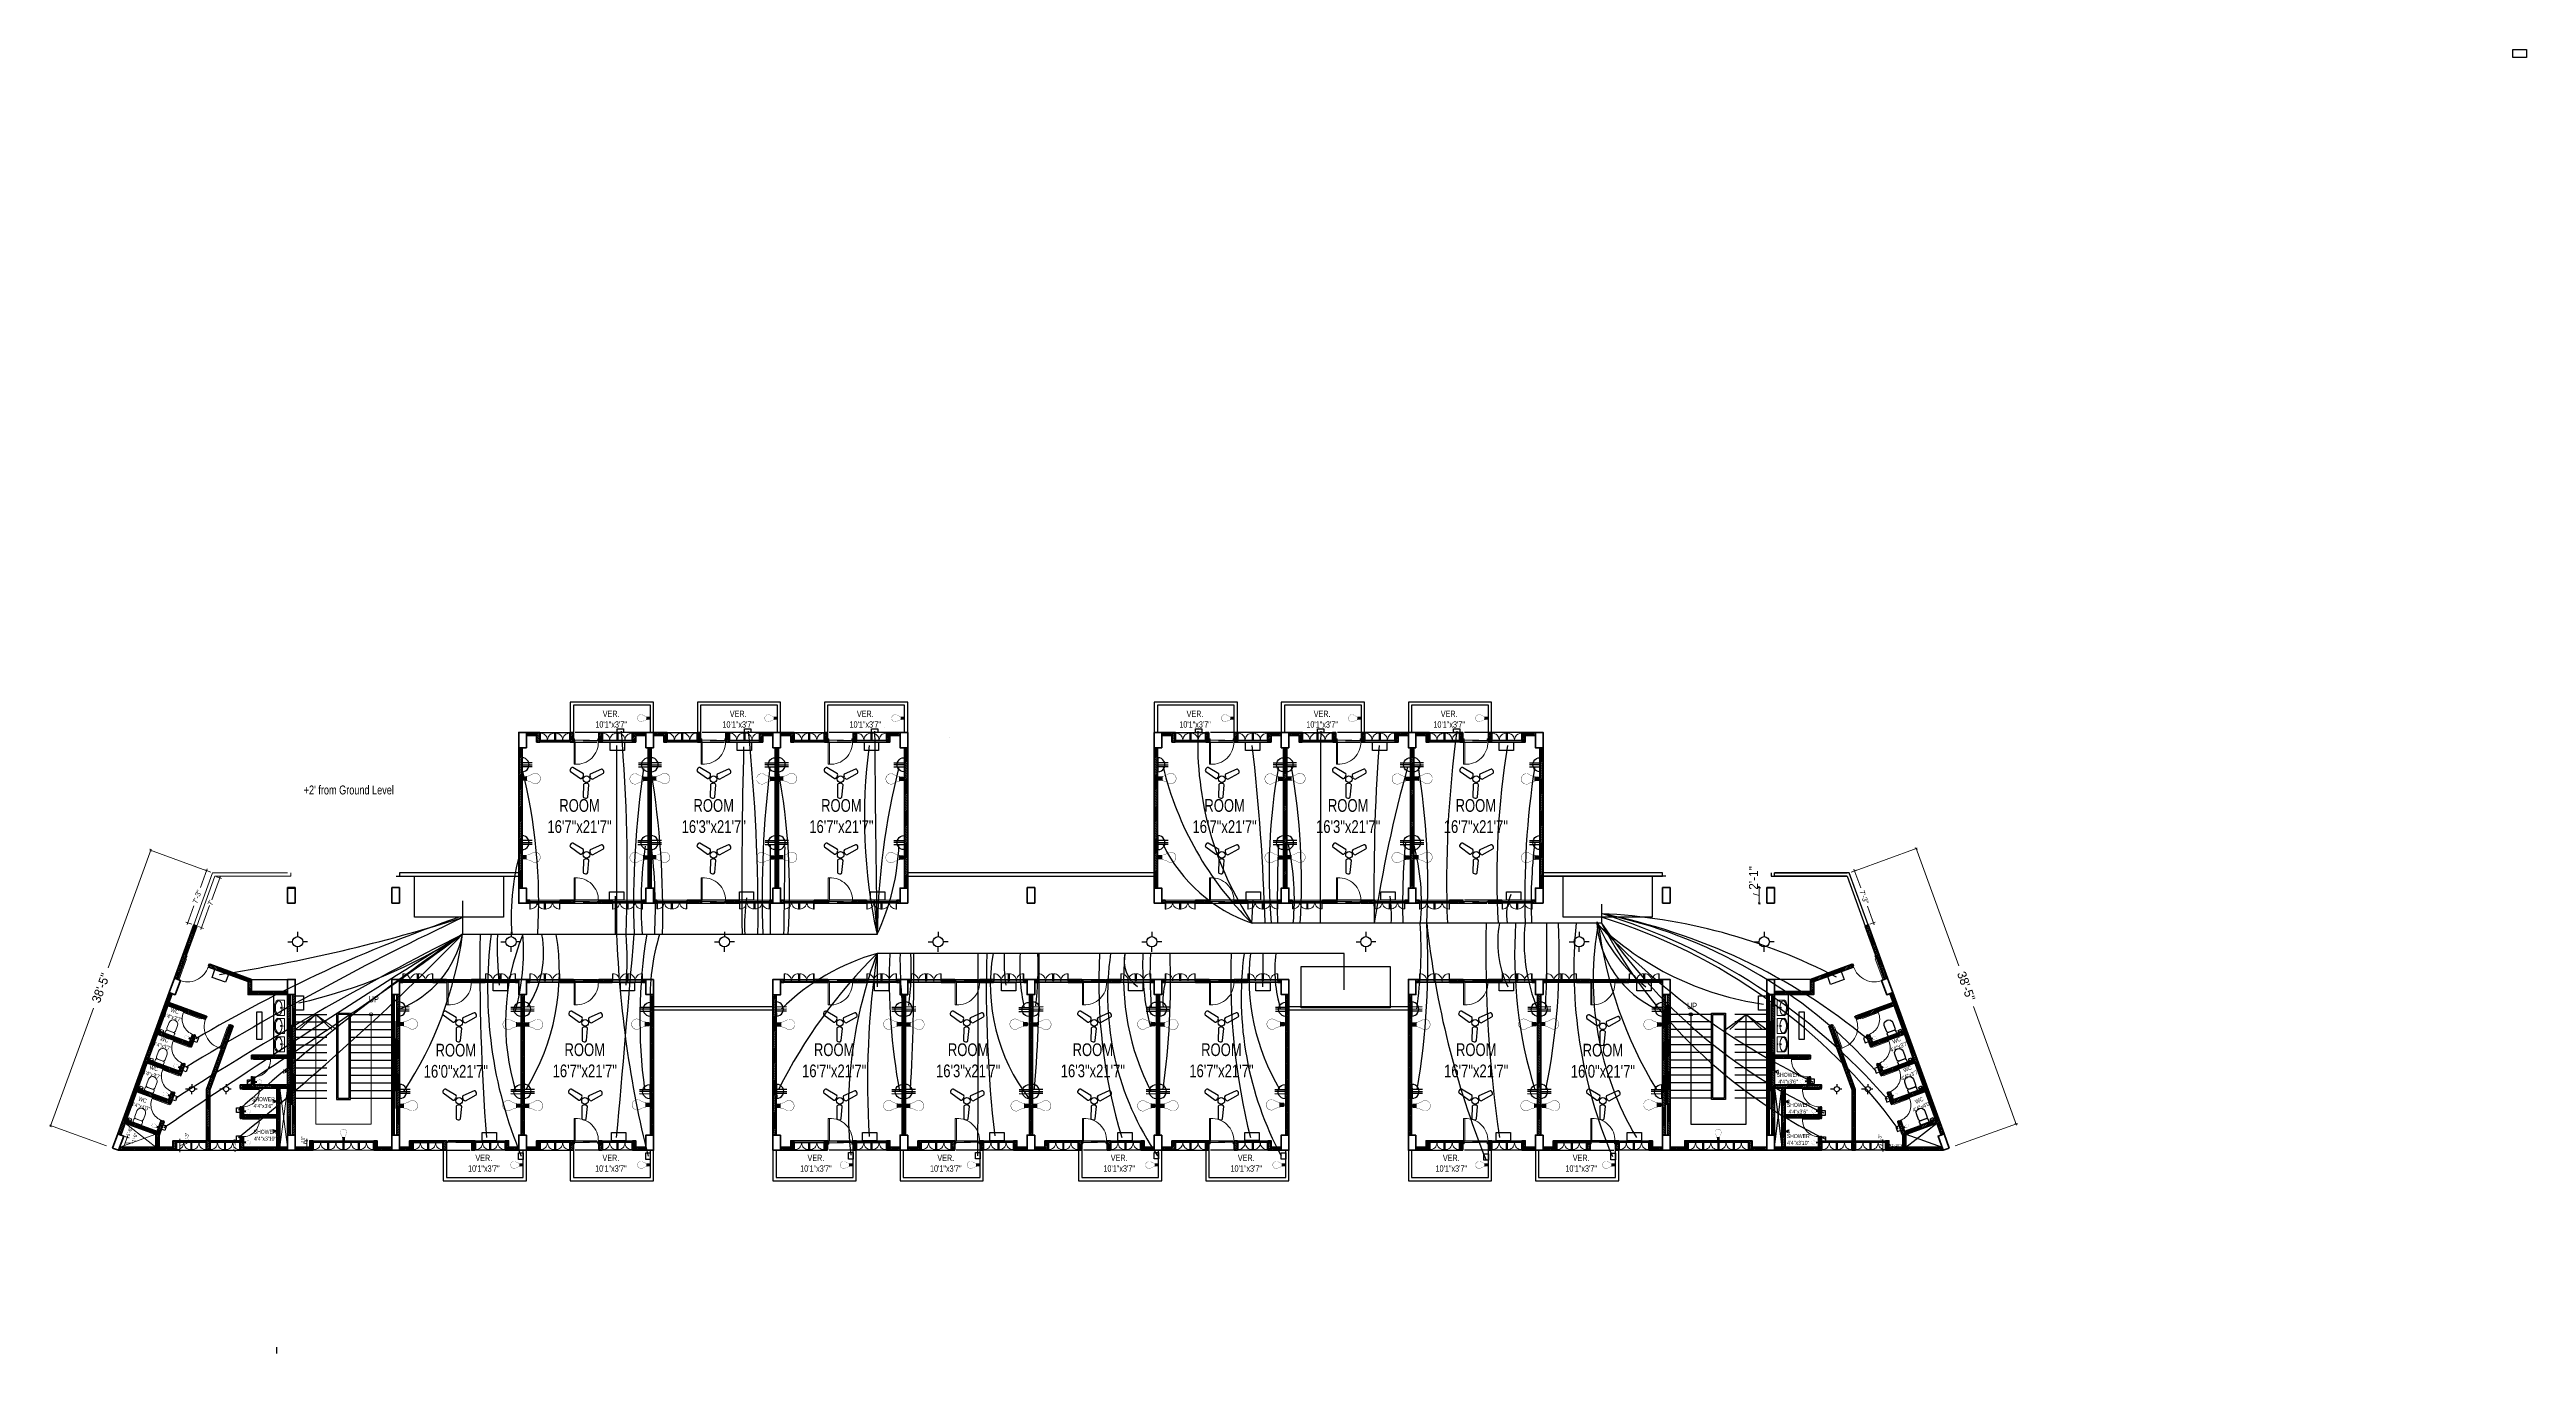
# Model space of a CAD drawing. Extents: x 0 to 3898, y 0 to 2053.
import ezdxf

# ---------------------------------------------------------------- set-up
doc = ezdxf.new("R2010")
doc.units = 0
doc.header["$LTSCALE"] = 10
doc.linetypes.add('DASHED2', pattern=[0.375, 0.25, -0.125])
for name, color, linetype, lineweight in [('A-TEXT', 7, 'Continuous', 5), ('ar-DOOR-WOOD', 44, 'Continuous', 0), ('column', 1, 'Continuous', 50), ('Dimension', 18, 'Continuous', 9), ('illustr-TOILET FIXTURE', 171, 'Continuous', 0), ('Main Wall', 250, 'Continuous', 13), ('WALL_SEC_', 170, 'Continuous', 25), ('window', 160, 'Continuous', 9)]:
    doc.layers.add(name, color=color, linetype=linetype, lineweight=lineweight)
for name, color, linetype in [('BOX', 7, 'Continuous'), ('e conduit sdb to swicth', 160, 'Continuous'), ('Electrical Installation', 50, 'Continuous'), ('liveline', 1, 'Continuous'), ('plug ins', 7, 'Continuous')]:
    doc.layers.add(name, color=color, linetype=linetype)
doc.layers.add('hatch brick', color=32, linetype='Continuous', lineweight=0, transparency=0.4)
doc.styles.add('SIMPLE', font='romantic.ttf')
doc.dimstyles.new('Architectural', dxfattribs={"dimtxt": 14, "dimasz": 4, "dimexe": 2, "dimexo": 10, "dimgap": 0.09, "dimtad": 0, "dimdec": 0, "dimzin": 0, "dimdsep": 46, "dimlunit": 4, "dimtxsty": 'Standard', "dimblk": 'ARCHTICK', "dimcen": 0.09, "dimdle": 2, "dimclrd": 256, "dimclre": 256, "dimclrt": 256, "dimadec": 0, "dimazin": 0, "dimtfac": 1, "dimtdec": 0, "dimtofl": 0, "dimtmove": 1, "dimatfit": 2, "dimfxl": 12, "dimtolj": 1, "dimtzin": 0, "dimlwd": -1, "dimlwe": -1, "dimarcsym": 0})
doc.dimstyles.new('Architectural small', dxfattribs={"dimtxt": 8, "dimasz": 2, "dimexe": 3, "dimexo": 3, "dimgap": 0.09, "dimtad": 0, "dimdec": 0, "dimzin": 0, "dimdsep": 46, "dimlunit": 4, "dimtxsty": 'Standard', "dimblk": 'ARCHTICK', "dimcen": 0.09, "dimdle": 3, "dimclrd": 6, "dimclre": 6, "dimclrt": 5, "dimadec": 0, "dimazin": 0, "dimtfac": 1, "dimtdec": 0, "dimtofl": 0, "dimtmove": 1, "dimatfit": 2, "dimfxl": 12, "dimtolj": 1, "dimtzin": 0, "dimlwd": 18, "dimlwe": 18, "dimarcsym": 0})
pattern_1 = [(45, (0, 0), (-1.3258252147, 1.3258252147), [])]
pattern_2 = [(45, (-53784.5333, -18367.9633), (-1.325825215, 1.325825215), [])]
pattern_3 = [(45, (-53853.5333, -18369.9633), (-1.325825215, 1.325825215), [])]
pattern_4 = [(45, (-53868.0333, -18369.9633), (-1.325825215, 1.325825215), [])]
pattern_5 = [(45, (-53852.322, -18369.9633), (-1.325825215, 1.325825215), [])]
pattern_6 = [(45, (-53858.5333, -18621.9633), (-1.325825215, 1.325825215), [])]
pattern_7 = [(45, (-53739.5333, -18367.9633), (-1.325825215, 1.325825215), [])]
pattern_8 = [(45, (-53850.0333, -18369.9633), (-1.325825215, 1.325825215), [])]
pattern_9 = [(45, (-53857.0333, -18369.9633), (-1.325825215, 1.325825215), [])]
pattern_10 = [(45, (-1497551.3946, -132256.2452), (-1.3258252147, 1.3258252147), [])]
pattern_11 = [(45, (-1497151.3946, -132256.2452), (-1.3258252147, 1.3258252147), [])]
pattern_12 = [(45, (-1496551.3946, -132256.2452), (-1.3258252147, 1.3258252147), [])]
pattern_13 = [(45, (-1496151.3946, -132256.2452), (-1.3258252147, 1.3258252147), [])]

msp = doc.modelspace()

# ---------------------------------------------------------------- texts
at = {"layer": 'A-TEXT', "attachment_point": 9, "style": 'SIMPLE'}
for s, insert, char_height, width in [('\\pxqc;{\\fSwis721 LtCn BT|b0|i0|c0|p34;VER.\\P10\'1"x3\'7"}', (920.6, 985.3), 10, 73.459), ('\\pxqc;{\\fSwis721 LtCn BT|b0|i0|c0|p34;VER.\\P10\'1"x3\'7"}', (1120.6, 985.3), 10, 73.459), ('\\pxqc;{\\fSwis721 LtCn BT|b0|i0|c0|p34;VER.\\P10\'1"x3\'7"}', (1320.6, 985.3), 10, 73.459), ('\\pxqc;{\\fSwis721 LtCn BT|b0|i0|c0|p34;VER.\\P10\'1"x3\'7"}', (1839.6, 985.3), 10, 73.459), ('\\pxqc;{\\fSwis721 LtCn BT|b0|i0|c0|p34;VER.\\P10\'1"x3\'7"}', (2039.6, 985.3), 10, 73.459), ('\\pxqc;{\\fSwis721 LtCn BT|b0|i0|c0|p34;VER.\\P10\'1"x3\'7"}', (2239.6, 985.3), 10, 73.459), ("\\pxqc;{\\fSwis721 LtCn BT|b0|i0|c0|p34;+2' from Ground Level }", (544.4, 880.1), 14, 146.919), ('\\pxqc;{\\fSwis721 LtCn BT|b0|i0|c0|p34;ROOM\\P16\'7"x21\'7"}', (907.6, 819.3), 20, 146.919), ('\\pxqc;{\\fSwis721 LtCn BT|b0|i0|c0|p34;ROOM\\P16\'3"x21\'7"}', (1118.8, 819.3), 20, 146.919), ('\\pxqc;{\\fSwis721 LtCn BT|b0|i0|c0|p34;ROOM\\P16\'7"x21\'7"}', (1319.7, 819.3), 20, 146.919), ('\\pxqc;{\\fSwis721 LtCn BT|b0|i0|c0|p34;ROOM\\P16\'7"x21\'7"}', (1922.9, 819.3), 20, 146.919), ('\\pxqc;{\\fSwis721 LtCn BT|b0|i0|c0|p34;ROOM\\P16\'3"x21\'7"}', (2117.3, 819.3), 20, 146.919), ('\\pxqc;{\\fSwis721 LtCn BT|b0|i0|c0|p34;ROOM\\P16\'7"x21\'7"}', (2318.3, 819.3), 20, 146.919), ('\\pxqc,t7;{\\fSwis721 LtCn BT|b0|i0|c0|p34;UP}', (543.8, 552.8), 10, 67.055), ('\\pxqc,t7;{\\fSwis721 LtCn BT|b0|i0|c0|p34;UP}', (2618.6, 542.1), 10, 67.055), ('\\pxqc;{\\fSwis721 LtCn BT|b0|i0|c0|p34;ROOM\\P16\'0"x21\'7"}', (712.9, 434), 20, 146.919), ('\\pxqc;{\\fSwis721 LtCn BT|b0|i0|c0|p34;ROOM\\P16\'7"x21\'7"}', (915.8, 434.7), 20, 146.919), ('\\pxqc;{\\fSwis721 LtCn BT|b0|i0|c0|p34;ROOM\\P16\'7"x21\'7"}', (1308.4, 434.7), 20, 146.919), ('\\pxqc;{\\fSwis721 LtCn BT|b0|i0|c0|p34;ROOM\\P16\'3"x21\'7"}', (1519.2, 434.7), 20, 146.919), ('\\pxqc;{\\fSwis721 LtCn BT|b0|i0|c0|p34;ROOM\\P16\'3"x21\'7"}', (1715.5, 434.7), 20, 146.919), ('\\pxqc;{\\fSwis721 LtCn BT|b0|i0|c0|p34;ROOM\\P16\'7"x21\'7"}', (1917.8, 434.7), 20, 146.919), ('\\pxqc;{\\fSwis721 LtCn BT|b0|i0|c0|p34;ROOM\\P16\'7"x21\'7"}', (2318.9, 434.7), 20, 146.919), ('\\pxqc;{\\fSwis721 LtCn BT|b0|i0|c0|p34;ROOM\\P16\'0"x21\'7"}', (2518.3, 434), 20, 146.919), ('\\pxqc;{\\fSwis721 LtCn BT|b0|i0|c0|p34;VER.\\P10\'1"x3\'7"}', (720.2, 286.1), 10, 73.459), ('\\pxqc;{\\fSwis721 LtCn BT|b0|i0|c0|p34;VER.\\P10\'1"x3\'7"}', (920.2, 286.1), 10, 73.459), ('\\pxqc;{\\fSwis721 LtCn BT|b0|i0|c0|p34;VER.\\P10\'1"x3\'7"}', (1242.9, 286.1), 10, 73.459), ('\\pxqc;{\\fSwis721 LtCn BT|b0|i0|c0|p34;VER.\\P10\'1"x3\'7"}', (1447.3, 286.1), 10, 73.459), ('\\pxqc;{\\fSwis721 LtCn BT|b0|i0|c0|p34;VER.\\P10\'1"x3\'7"}', (1720.2, 286.2), 10, 73.459), ('\\pxqc;{\\fSwis721 LtCn BT|b0|i0|c0|p34;VER.\\P10\'1"x3\'7"}', (1920.2, 286.2), 10, 73.459), ('\\pxqc;{\\fSwis721 LtCn BT|b0|i0|c0|p34;VER.\\P10\'1"x3\'7"}', (2242.9, 286.1), 10, 73.459), ('\\pxqc;{\\fSwis721 LtCn BT|b0|i0|c0|p34;VER.\\P10\'1"x3\'7"}', (2447.3, 286.1), 10, 73.459)]:
    msp.add_mtext(s, dxfattribs=dict(at, insert=insert, char_height=char_height, width=width))
at = {"layer": 'A-TEXT', "char_height": 6.4, "width": 47.014, "attachment_point": 9, "style": 'SIMPLE'}
for s, insert, rotation in [('\\pxqc;{\\fSwis721 LtCn BT|b0|i0|c0|p34;WC\\P4\'4"x3\'7"}', (215.5, 519.1), 342.8454), ('\\pxqc;{\\fSwis721 LtCn BT|b0|i0|c0|p34;WC\\P4\'4"x3\'7"}', (199.1, 474), 342.8454), ('\\pxqc;{\\fSwis721 LtCn BT|b0|i0|c0|p34;WC\\P4\'4"x3\'7"}', (2934.2, 489.6), 23.4095), ('\\pxqc;{\\fSwis721 LtCn BT|b0|i0|c0|p34;WC\\P4\'4"x3\'7"}', (182.7, 428.9), 342.8454), ('\\pxqc;{\\fSwis721 LtCn BT|b0|i0|c0|p34;SHOWER\\P4\'4"x3\'6"}', (2759.7, 424.7), 359.8454), ('\\pxqc;{\\fSwis721 LtCn BT|b0|i0|c0|p34;WC\\P4\'4"x3\'7"}', (2951, 444.7), 23.4095), ('\\pxqc;{\\fSwis721 LtCn BT|b0|i0|c0|p34;WC\\P4\'4"x4\'0"}', (164.6, 379.1), 342.8454), ('\\pxqc;{\\fSwis721 LtCn BT|b0|i0|c0|p34;SHOWER\\P4\'4"x3\'6"}', (360, 386.4), 359.8454), ('\\pxqc;{\\fSwis721 LtCn BT|b0|i0|c0|p34;SHOWER\\P4\'4"x3\'6"}', (2775.7, 377.4), 359.8454), ('\\pxqc;{\\fSwis721 LtCn BT|b0|i0|c0|p34;WC\\P4\'4"x4\'0"}', (2969.7, 395.1), 23.4095), ('\\pxqc;{\\fSwis721 LtCn BT|b0|i0|c0|p34;SHOWER\\P4\'4"x3\'10"}', (362.8, 335), 359.8454), ('\\pxqc;{\\fSwis721 LtCn BT|b0|i0|c0|p34;SHOWER\\P4\'4"x3\'10"}', (2775.7, 328.3), 359.8454)]:
    msp.add_mtext(s, dxfattribs=dict(at, insert=insert, rotation=rotation))

# ---------------------------------------------------------------- blocks, each defined once
blk = doc.blocks.new('_ArchTick')
at = {"color": 0, "linetype": 'ByBlock', "const_width": 0.15}
blk.add_lwpolyline([(-0.5, -0.5), (0.5, 0.5)], dxfattribs=at)
blk = doc.blocks.new('*D29')
at = {"layer": 'Defpoints', "color": 0, "transparency": 16777216}
for p in [(256.7, 756.8), (1.9, 358.8), (99.3, 323.4)]:
    blk.add_point(p, dxfattribs=at)
at = {"layer": 'Dimension', "transparency": 16777216}
for p, q in [((160, 794), (92.2, 607.3)), ((247.3, 760.2), (157.4, 792.8)), ((1.2, 356.9), (69, 543.6)), ((89.9, 326.8), (0, 359.4))]:
    blk.add_line(p, q, dxfattribs=at)
at = {"layer": 'Dimension', "transparency": 16777216, "xscale": 4, "yscale": 4, "zscale": 4}
for p, rotation in [((159.3, 792.2), 70.0371155130217), ((1.9, 358.8), 250.0371155130217)]:
    blk.add_blockref('_ArchTick', p, dxfattribs=dict(at, rotation=rotation))
at = {"layer": 'Dimension', "transparency": 16777216, "insert": (80.6, 575.5), "char_height": 14, "attachment_point": 5, "rotation": 70.0371}
blk.add_mtext('\\A1;38\'-5"', dxfattribs=at)
blk = doc.blocks.new('*D30')
at = {"layer": 'Defpoints', "color": 0, "transparency": 16777216}
for p in [(2832.5, 756.8), (3095.2, 361.6), (2989.9, 323.4)]:
    blk.add_point(p, dxfattribs=at)
at = {"layer": 'Dimension', "transparency": 16777216}
for p, q in [((2841.9, 760.2), (2939.6, 795.7)), ((2937.1, 796.9), (3004.9, 610.2)), ((3095.9, 359.7), (3028, 546.4)), ((2999.3, 326.8), (3097.1, 362.3))]:
    blk.add_line(p, q, dxfattribs=at)
at = {"layer": 'Dimension', "transparency": 16777216, "xscale": 4, "yscale": 4, "zscale": 4}
for p, rotation in [((2937.8, 795), 109.9628844869782), ((3095.2, 361.6), 289.9628844869782)]:
    blk.add_blockref('_ArchTick', p, dxfattribs=dict(at, rotation=rotation))
at = {"layer": 'Dimension', "transparency": 16777216, "insert": (3016.5, 578.3), "char_height": 14, "attachment_point": 5, "rotation": 289.9629}
blk.add_mtext('\\A1;38\'-5"', dxfattribs=at)
blk = doc.blocks.new('*D31')
at = {"layer": 'Defpoints', "color": 0, "transparency": 16777216}
for p in [(260.2, 751.8), (267.8, 749), (231.7, 673.1)]:
    blk.add_point(p, dxfattribs=at)
at = {"layer": 'Dimension', "color": 6, "lineweight": 18, "transparency": 16777216}
for p, q in [((268.9, 751.8), (255.2, 714.1)), ((263, 750.7), (270.7, 748)), ((238.2, 667.5), (251.9, 705.2)), ((234.5, 672.1), (242.1, 669.3))]:
    blk.add_line(p, q, dxfattribs=at)
at = {"layer": 'Dimension', "color": 6, "lineweight": 18, "transparency": 16777216, "xscale": 2, "yscale": 2, "zscale": 2}
for p, rotation in [((267.8, 749), 70.03895655917337), ((239.3, 670.4), 250.0389565591734)]:
    blk.add_blockref('_ArchTick', p, dxfattribs=dict(at, rotation=rotation))
at = {"layer": 'Dimension', "color": 5, "transparency": 16777216, "insert": (253.6, 709.7), "char_height": 8, "attachment_point": 5, "rotation": 70.039}
blk.add_mtext("\\A1;7'", dxfattribs=at)
blk = doc.blocks.new('*D32')
at = {"layer": 'Defpoints', "color": 0, "transparency": 16777216}
for p in [(2832.5, 756.8), (2862.3, 674.8), (2870.7, 677.9)]:
    blk.add_point(p, dxfattribs=at)
at = {"layer": 'Dimension', "color": 6, "lineweight": 18, "transparency": 16777216}
for p, q in [((2835.3, 757.8), (2843.7, 760.8)), ((2839.9, 762.6), (2850.5, 733.3)), ((2871.7, 675.1), (2861.1, 704.4)), ((2865.1, 675.9), (2873.5, 678.9))]:
    blk.add_line(p, q, dxfattribs=at)
at = {"layer": 'Dimension', "color": 6, "lineweight": 18, "transparency": 16777216, "xscale": 2, "yscale": 2, "zscale": 2}
for p, rotation in [((2840.9, 759.8), 109.9610434408243), ((2870.7, 677.9), 289.9610434408243)]:
    blk.add_blockref('_ArchTick', p, dxfattribs=dict(at, rotation=rotation))
at = {"layer": 'Dimension', "color": 5, "transparency": 16777216, "insert": (2855.8, 718.8), "char_height": 8, "attachment_point": 5, "rotation": 289.961}
blk.add_mtext('\\A1;7\'-3"', dxfattribs=at)
blk = doc.blocks.new('*D33')
at = {"layer": 'Defpoints', "color": 0, "transparency": 16777216}
for p in [(256.7, 756.8), (217.4, 678.3), (227, 674.8)]:
    blk.add_point(p, dxfattribs=at)
at = {"layer": 'Dimension', "color": 6, "lineweight": 18, "transparency": 16777216}
for p, q in [((248.2, 763.1), (237.5, 733.8)), ((253.9, 757.8), (244.3, 761.3)), ((216.4, 675.5), (227, 704.8)), ((224.2, 675.8), (214.6, 679.3))]:
    blk.add_line(p, q, dxfattribs=at)
at = {"layer": 'Dimension', "color": 6, "lineweight": 18, "transparency": 16777216, "xscale": 2, "yscale": 2, "zscale": 2}
for p, rotation in [((247.1, 760.2), 70.0587109803053), ((217.4, 678.3), 250.0587109803053)]:
    blk.add_blockref('_ArchTick', p, dxfattribs=dict(at, rotation=rotation))
at = {"layer": 'Dimension', "color": 5, "transparency": 16777216, "insert": (232.3, 719.3), "char_height": 8, "attachment_point": 5, "rotation": 70.0587}
blk.add_mtext('\\A1;7\'-3"', dxfattribs=at)
blk = doc.blocks.new('*D34')
at = {"layer": 'Defpoints', "color": 0, "transparency": 16777216}
for p in [(404.9, 325), (409.6, 335), (409.6, 325)]:
    blk.add_point(p, dxfattribs=at)
at = {"layer": 'Dimension', "color": 6, "lineweight": 18, "transparency": 16777216}
for p, q in [((399.1, 331.7), (399.1, 331.9)), ((404.9, 330), (399.1, 331.7)), ((406.6, 335), (401.9, 335)), ((406.6, 325), (401.9, 325)), ((404.9, 338), (404.9, 322))]:
    blk.add_line(p, q, dxfattribs=at)
for p, rotation in [((404.9, 335), 90), ((404.9, 325), 270)]:
    blk.add_blockref('_ArchTick', p, dxfattribs=dict(at, rotation=rotation))
at = {"layer": 'Dimension', "color": 5, "transparency": 16777216, "insert": (399.1, 336.9), "char_height": 8, "attachment_point": 5, "rotation": 90}
blk.add_mtext('\\A1;{\\H0.66667x;10"}', dxfattribs=at)
blk = doc.blocks.new('*D35')
at = {"layer": 'Defpoints', "color": 0, "transparency": 16777216}
for p in [(110.5, 325), (116.8, 342.3), (122.2, 340.3)]:
    blk.add_point(p, dxfattribs=at)
at = {"layer": 'Dimension', "color": 6, "lineweight": 18, "transparency": 16777216}
for p, q in [((113.3, 323.9), (118.8, 322)), ((114.9, 320.2), (123.3, 343.1)), ((119.1, 331.7), (130.7, 331)), ((119.6, 341.3), (125.1, 339.3)), ((130.7, 331), (130.8, 331.2))]:
    blk.add_line(p, q, dxfattribs=at)
at = {"layer": 'Dimension', "color": 6, "lineweight": 18, "transparency": 16777216, "xscale": 2, "yscale": 2, "zscale": 2}
for p, rotation in [((115.9, 323), 250.0389565590959), ((122.2, 340.3), 70.03895655909592)]:
    blk.add_blockref('_ArchTick', p, dxfattribs=dict(at, rotation=rotation))
at = {"layer": 'Dimension', "color": 5, "transparency": 16777216, "insert": (134, 340), "char_height": 8, "attachment_point": 5, "rotation": 70.039}
blk.add_mtext('\\A1;{\\H0.66667x;1\'-6"}', dxfattribs=at)
blk = doc.blocks.new('*D36')
at = {"layer": 'Defpoints', "color": 0, "transparency": 16777216}
for p in [(118.9, 362.7), (129, 359), (112.1, 344)]:
    blk.add_point(p, dxfattribs=at)
at = {"layer": 'Dimension', "color": 6, "lineweight": 18, "transparency": 16777216}
for p, q in [((121.7, 361.6), (131.8, 358)), ((130, 361.8), (128.8, 358.5)), ((114.9, 343), (125, 339.3)), ((121.2, 337.5), (122.4, 340.8))]:
    blk.add_line(p, q, dxfattribs=at)
at = {"layer": 'Dimension', "color": 6, "lineweight": 18, "transparency": 16777216, "xscale": 2, "yscale": 2, "zscale": 2}
for p, rotation in [((129, 359), 70.00234317512712), ((122.2, 340.3), 250.0023431751271)]:
    blk.add_blockref('_ArchTick', p, dxfattribs=dict(at, rotation=rotation))
at = {"layer": 'Dimension', "color": 5, "transparency": 16777216, "insert": (125.6, 349.6), "char_height": 8, "attachment_point": 5, "rotation": 70.0023}
blk.add_mtext('\\A1;{\\H0.66667x;1\'-8"}', dxfattribs=at)
blk = doc.blocks.new('DOOR_45')
at = {"layer": 'ar-DOOR-WOOD'}
for p, q in [((-11008.7, 15426.4), (-11008.7, 15424.4)), ((-10968.7, 15426.4), (-11008.7, 15426.4)), ((-11008.7, 15424.4), (-10968.7, 15424.4)), ((-10968.7, 15427.4), (-10963.7, 15427.4)), ((-10968.7, 15427.4), (-10968.7, 15426.4)), ((-10968.7, 15424.4), (-10968.7, 15426.4)), ((-10968.7, 15426.4), (-10966.7, 15426.4)), ((-10966.7, 15426.4), (-10966.7, 15425.4)), ((-10966.7, 15425.4), (-10963.7, 15425.4)), ((-10963.7, 15427.4), (-10963.7, 15425.4)), ((-10968.7, 15382.4), (-10968.7, 15383.4)), ((-10968.7, 15383.4), (-10966.7, 15383.4)), ((-10968.7, 15382.4), (-10963.7, 15382.4)), ((-10966.7, 15384.4), (-10963.7, 15384.4)), ((-10966.7, 15383.4), (-10966.7, 15384.4)), ((-10963.7, 15382.4), (-10963.7, 15384.4))]:
    blk.add_line(p, q, dxfattribs=at)
for points in [[(-10968.7, 15426.4), (-11008.7, 15426.4), (-11008.7, 15424.4), (-10968.7, 15424.4)], [(-10963.7, 15427.4), (-10968.7, 15427.4), (-10968.7, 15426.4), (-10966.7, 15426.4), (-10966.7, 15425.4), (-10963.7, 15425.4)], [(-10968.7, 15383.4), (-10968.7, 15382.4), (-10963.7, 15382.4), (-10963.7, 15384.4), (-10966.7, 15384.4), (-10966.7, 15383.4)]]:
    blk.add_lwpolyline(points, close=True, dxfattribs=at)
blk.add_arc((-10969.9, 15422.3), 38.9, 176.9083, 271.677, dxfattribs=at)
blk = doc.blocks.new('DOOR_40')
at = {"layer": 'ar-DOOR-WOOD'}
for p, q in [((-11029, 15421), (-11064, 15421)), ((-11064, 15421), (-11064, 15419)), ((-11064, 15419), (-11029, 15419)), ((-11029, 15422), (-11024, 15422)), ((-11029, 15422), (-11029, 15421)), ((-11029, 15419), (-11029, 15421)), ((-11029, 15421), (-11027, 15421)), ((-11029, 15383), (-11027, 15383)), ((-11029, 15382), (-11029, 15383)), ((-11029, 15382), (-11024, 15382)), ((-11027, 15421), (-11027, 15420)), ((-11027, 15420), (-11024, 15420)), ((-11027, 15383), (-11027, 15384)), ((-11027, 15384), (-11024, 15384)), ((-11024, 15422), (-11024, 15420)), ((-11024, 15382), (-11024, 15384))]:
    blk.add_line(p, q, dxfattribs=at)
blk.add_arc((-11029, 15418), 34.8, 178.03, 270.3561, dxfattribs=at)
blk = doc.blocks.new('room 1')
h = blk.add_hatch()
h.set_pattern_fill('ANSI31', color=256, scale=15)
h.set_pattern_definition(pattern_1)
h.paths.add_polyline_path([(1498318, 133229), (1498318, 133219), (1498323, 133219), (1498323, 133234), (1498302, 133234), (1498302, 133229), (1498302, 133229)])
h = blk.add_hatch()
h.set_pattern_fill('ANSI31', color=256, scale=15)
h.set_pattern_definition(pattern_1)
h.paths.add_polyline_path([(1498474, 133229), (1498474, 133219), (1498469, 133219), (1498469, 133234), (1498490, 133234), (1498490, 133229), (1498490, 133229)])
at = {"layer": 'hatch brick'}
h = blk.add_hatch(dxfattribs=at)
h.set_pattern_fill('ANSI31', color=256, scale=15)
h.set_pattern_definition(pattern_1)
h.paths.add_polyline_path([(1498298.5, 132989), (1498293.5, 132989), (1498293.5, 133210), (1498298.5, 133210)])
h = blk.add_hatch(dxfattribs=at)
h.set_pattern_fill('ANSI31', color=256, scale=15)
h.set_pattern_definition([(45, (69, 2), (-1.3258252147, 1.3258252147), [])])
h.paths.add_polyline_path([(1498376, 133234), (1498376, 133219), (1498376, 133219), (1498371, 133219), (1498371, 133234)])
h = blk.add_hatch(dxfattribs=at)
h.set_pattern_fill('ANSI31', color=256, scale=15)
h.set_pattern_definition([(45, (114, 2), (-1.3258252147, 1.3258252147), [])])
h.paths.add_polyline_path([(1498421, 133234), (1498421, 133219), (1498421, 133219), (1498416, 133219), (1498416, 133234)])
h = blk.add_hatch(dxfattribs=at)
h.set_pattern_fill('ANSI31', color=256, scale=15)
h.set_pattern_definition(pattern_1)
h.paths.add_polyline_path([(1498493.5, 132989), (1498498.5, 132989), (1498498.5, 133210), (1498493.5, 133210)])
h = blk.add_hatch(dxfattribs=at)
h.set_pattern_fill('ANSI31', color=256, scale=15)
h.set_pattern_definition([(45, (-14.5, 0), (-1.3258252147, 1.3258252147), [])])
h.paths.add_polyline_path([(1498302, 132970), (1498307, 132970), (1498307, 132965), (1498302, 132965)])
h = blk.add_hatch(dxfattribs=at)
h.set_pattern_fill('ANSI31', color=256, scale=15)
h.set_pattern_definition([(45, (-5, -252), (-1.3258252147, 1.3258252147), [])])
h.paths.add_polyline_path([(1498376, 132970), (1498355, 132970), (1498355, 132965), (1498376, 132965)])
h = blk.add_hatch(dxfattribs=at)
h.set_pattern_fill('ANSI31', color=256, scale=15)
h.set_pattern_definition([(45, (1.2113, 4e-09), (-1.3258252147, 1.3258252147), [])])
h.paths.add_polyline_path([(1498437, 132970), (1498416, 132970), (1498416, 132965), (1498437, 132965)])
h = blk.add_hatch(dxfattribs=at)
h.set_pattern_fill('ANSI31', color=256, scale=15)
h.set_pattern_definition(pattern_1)
h.paths.add_polyline_path([(1498490, 132970), (1498485, 132970), (1498485, 132965), (1498490, 132965)])
for points in [[(1498323, 133234), (1498371, 133234), (1498371, 133219), (1498323, 133219)], [(1498469, 133234), (1498421, 133234), (1498421, 133219), (1498469, 133219)]]:
    blk.add_lwpolyline(points, close=True)
at = {"linetype": 'DASHED2', "ltscale": 15}
for points in [[(1498376, 133219), (1498416, 133219), (1498416, 133234), (1498376, 133234)], [(1498376, 132965), (1498416, 132965), (1498416, 132970), (1498376, 132970)]]:
    blk.add_lwpolyline(points, close=True, dxfattribs=at)
at = {"layer": 'Main Wall', "color": 1, "lineweight": 50}
for points in [[(1498302, 133210), (1498290, 133210), (1498290, 133234), (1498302, 133234), (1498302, 133210)], [(1498502, 133210), (1498490, 133210), (1498490, 133234), (1498502, 133234), (1498502, 133210)], [(1498302, 132965), (1498290, 132965), (1498290, 132989), (1498302, 132989), (1498302, 132965)], [(1498502, 132965), (1498490, 132965), (1498490, 132989), (1498502, 132989), (1498502, 132965)]]:
    blk.add_lwpolyline(points, dxfattribs=at)
at = {"layer": 'Main Wall', "lineweight": 35}
for points in [[(1498298.5, 132989), (1498293.5, 132989), (1498293.5, 133210), (1498298.5, 133210)], [(1498376, 133234), (1498376, 133219), (1498376, 133219), (1498376, 133219), (1498371, 133219), (1498371, 133234)], [(1498421, 133234), (1498421, 133219), (1498421, 133219), (1498421, 133219), (1498416, 133219), (1498416, 133234)], [(1498493.5, 132989), (1498498.5, 132989), (1498498.5, 133210), (1498493.5, 133210)], [(1498302, 132970), (1498307, 132970), (1498307, 132965), (1498302, 132965)], [(1498437, 132970), (1498416, 132970), (1498416, 132965), (1498437, 132965)], [(1498490, 132970), (1498485, 132970), (1498485, 132965), (1498490, 132965)]]:
    blk.add_lwpolyline(points, close=True, dxfattribs=at)
for points in [[(1498318, 133229), (1498318, 133219), (1498323, 133219), (1498323, 133234), (1498302, 133234), (1498302, 133229), (1498302, 133229), (1498302, 133229), (1498318, 133229)], [(1498474, 133229), (1498474, 133219), (1498469, 133219), (1498469, 133234), (1498490, 133234), (1498490, 133229), (1498490, 133229), (1498490, 133229), (1498474, 133229)], [(1498376, 132970), (1498376, 132970), (1498355, 132970), (1498355, 132965), (1498376, 132965), (1498376, 132970)]]:
    blk.add_lwpolyline(points, dxfattribs=at)
at = {"layer": 'Main Wall', "color": 150}
for points in [[(1498371, 133221), (1498323.6, 133221), (1498323.6, 133222), (1498371, 133222)], [(1498371, 133221), (1498323.6, 133221), (1498323.6, 133221.5), (1498371, 133221.5)], [(1498421, 133221), (1498468.4, 133221), (1498468.4, 133222), (1498421, 133222)], [(1498421, 133221), (1498468.4, 133221), (1498468.4, 133221.5), (1498421, 133221.5)], [(1498307, 132968), (1498354.4, 132968), (1498354.4, 132967), (1498307, 132967)], [(1498307, 132968), (1498354.4, 132968), (1498354.4, 132967.5), (1498307, 132967.5)], [(1498437.6, 132968), (1498484.4, 132968), (1498484.4, 132967), (1498437.6, 132967)], [(1498437.6, 132968), (1498484.4, 132968), (1498484.4, 132967.5), (1498437.6, 132967.5)]]:
    blk.add_lwpolyline(points, close=True, dxfattribs=at)
at = {"layer": 'Main Wall', "color": 150, "linetype": 'DASHED2', "ltscale": 10}
for points in [[(1498376, 133222), (1498416, 133222), (1498416, 133221), (1498376, 133221)], [(1498376, 133222), (1498416, 133222), (1498416, 133221.5), (1498376, 133221.5)], [(1498376, 132968), (1498416, 132968), (1498416, 132967), (1498376, 132967)], [(1498376, 132968), (1498416, 132968), (1498416, 132967.5), (1498376, 132967.5)]]:
    blk.add_lwpolyline(points, close=True, dxfattribs=at)
at = {"layer": 'Main Wall'}
for points in [[(1498307, 132965), (1498355, 132965), (1498355, 132970), (1498307, 132970)], [(1498437, 132965), (1498485, 132965), (1498485, 132970), (1498437, 132970)]]:
    blk.add_lwpolyline(points, close=True, dxfattribs=at)
at = {"layer": 'Main Wall', "extrusion": (0, 0, -1)}
for name, p, xscale, yscale, zscale, rotation in [('DOOR_40', (-1502949.7, 129913.8), 0.2999999999999545, 0.2999999999999545, -0.2999999999999545, 270), ('DOOR_40', (-1502973.7, 129913.8), 0.2999999999999545, 0.2999999999999545, -0.2999999999999545, 270), ('DOOR_45', (-1512089.3, 142969.6), -0.8888888888889142, 0.8888888888889142, -0.8888888888889142, 270), ('DOOR_40', (-1493818.3, 129913.8), -0.2999999999999545, 0.2999999999999545, -0.2999999999999545, 90), ('DOOR_40', (-1493842.3, 129913.8), -0.2999999999999545, 0.2999999999999545, -0.2999999999999545, 90), ('DOOR_45', (-1512089.3, 123219.5), 0.8888888888889142, 0.8888888888889142, -0.8888888888889142, 270), ('DOOR_40', (-1493704.3, 136275.3), 0.2999999999999545, 0.2999999999999545, -0.2999999999999545, 90), ('DOOR_40', (-1493728.3, 136275.3), 0.2999999999999545, 0.2999999999999545, -0.2999999999999545, 90), ('DOOR_40', (-1493834.3, 136275.3), 0.2999999999999545, 0.2999999999999545, -0.2999999999999545, 90), ('DOOR_40', (-1493858.3, 136275.3), 0.2999999999999545, 0.2999999999999545, -0.2999999999999545, 90)]:
    blk.add_blockref(name, p, dxfattribs=dict(at, xscale=xscale, yscale=yscale, zscale=zscale, rotation=rotation))
at = {"layer": 'Main Wall'}
for p, xscale, yscale, zscale, rotation in [((1493720.3, 129913.8), 0.2999999999999545, 0.2999999999999545, 0.2999999999999545, 270), ((1493744.3, 129913.8), 0.2999999999999545, 0.2999999999999545, 0.2999999999999545, 270), ((1503047.7, 129913.8), -0.2999999999999545, 0.2999999999999545, 0.2999999999999546, 90), ((1503071.7, 129913.8), -0.2999999999999545, 0.2999999999999545, 0.2999999999999546, 90), ((1502933.7, 136275.3), 0.2999999999999546, 0.2999999999999546, 0.2999999999999546, 90), ((1502957.7, 136275.3), 0.2999999999999546, 0.2999999999999546, 0.2999999999999546, 90), ((1503063.7, 136275.3), 0.2999999999999546, 0.2999999999999546, 0.2999999999999546, 90), ((1503087.7, 136275.3), 0.2999999999999546, 0.2999999999999546, 0.2999999999999546, 90)]:
    blk.add_blockref('DOOR_40', p, dxfattribs=dict(at, xscale=xscale, yscale=yscale, zscale=zscale, rotation=rotation))
blk = doc.blocks.new('T-FIX-027')
at = {"layer": 'illustr-TOILET FIXTURE'}
for p, q in [((-11843.8, 14568.9), (-11843.8, 14557.4)), ((-11843.8, 14568.9), (-11843.8, 14557.4)), ((-11843.8, 14568.9), (-11819.8, 14568.9)), ((-11843.8, 14568.9), (-11819.8, 14568.9)), ((-11819.8, 14568.9), (-11819.8, 14557.4)), ((-11819.8, 14568.9), (-11819.8, 14557.4))]:
    blk.add_line(p, q, dxfattribs=at)
for centre, radius in [((-11831.9, 14563.3), 0.762), ((-11831.9, 14563.3), 0.762), ((-11831.9, 14568.3), 0.508), ((-11831.9, 14568.3), 0.508)]:
    blk.add_circle(centre, radius, dxfattribs=at)
blk.add_ellipse((-11831.8, 14558.9), major_axis=(-12.4, 0), ratio=0.48498, start_param=6.528919, end_param=9.179045, dxfattribs=at)
blk.add_ellipse((-11831.8, 14558.9), major_axis=(-12.4, 0), ratio=0.48498, start_param=6.528919, end_param=9.179045, dxfattribs=at)
blk.add_ellipse((-11831.8, 14559.6), major_axis=(-10.9, 0), ratio=0.480383, dxfattribs=at)
blk.add_ellipse((-11831.8, 14559.6), major_axis=(-10.9, 0), ratio=0.480383, dxfattribs=at)
blk = doc.blocks.new('stair final')
for points in [[(82, 124), (82, -90), (-70, -90), (-70, 124)], [(-37.5, 124), (-37.5, -49), (49.5, -49), (49.5, 122.8)], [(17, 100), (49.5, 124), (82, 100)], [(24.2, 100), (49.5, 124)], [(49.5, 124), (75, 100)], [(82, -8), (82, -90)]]:
    blk.add_lwpolyline(points)
blk.add_lwpolyline([(-5, 126), (17, 126), (17, -10), (-5, -10)], close=True)
blk.add_circle((-37.5, 124), 2.49)
at = {"layer": 'BOX', "ltscale": 2000}
for p, q in [((-5, 124), (-70, 124)), ((-5, 112), (-70, 112)), ((-5, 100), (-70, 100)), ((-5, 88), (-70, 88)), ((-5, 76), (-70, 76)), ((-5, 64), (-70, 64)), ((-5, 52), (-70, 52)), ((-5, 40), (-70, 40)), ((-5, 28), (-70, 28)), ((-5, 16), (-70, 16)), ((-5, 4), (-70, 4)), ((-5, -8), (-70, -8)), ((0, -8), (-3, -8)), ((15, -8), (12, -8))]:
    blk.add_line(p, q, dxfattribs=at)
at = {"layer": 'BOX', "linetype": 'DASHED2', "ltscale": 20}
for p, q in [((82, 124), (17, 124)), ((82, 112), (17, 112)), ((82, 100), (17, 100)), ((82, 88), (17, 88)), ((82, 76), (17, 76)), ((82, 64), (17, 64)), ((82, 52), (17, 52)), ((82, 40), (17, 40)), ((82, 28), (17, 28)), ((82, 16), (17, 16)), ((82, 4), (17, 4)), ((82, -8), (17, -8))]:
    blk.add_line(p, q, dxfattribs=at)
at = {"layer": 'BOX', "ltscale": 2000}
for points in [[(17, 124), (17, -10), (-5, -10), (-5, 124)], [(-3, 124), (15, 124)]]:
    blk.add_lwpolyline(points, dxfattribs=at)
blk.add_lwpolyline([(15, 124), (15, -8), (-3, -8), (-3, 124)], close=True, dxfattribs=at)
blk = doc.blocks.new('wc')
at = {"linetype": 'Continuous'}
for p, q in [((17795, 10409.4), (17795, 10412.4)), ((17796.2, 10413.9), (17808.3, 10413.9)), ((17809.6, 10412.4), (17809.6, 10409.4)), ((17795.1, 10404.9), (17795.1, 10395.3)), ((17808.2, 10407.9), (17796.2, 10407.9)), ((17806.4, 10407.9), (17798.8, 10407.9)), ((17802.3, 10388.8), (17802.3, 10388.8)), ((17809.4, 10395.3), (17809.4, 10404.9))]:
    blk.add_line(p, q, dxfattribs=at)
for centre, radius, start, end in [((17796.2, 10412.7), 1.22, 92.839, 193.0763), ((17796.2, 10409.1), 1.22, 166.9235, 267.161), ((17808.2, 10409.2), 1.35, 271.2066, 6.2687), ((17808.3, 10412.6), 1.29, 350.3937, 88.0376), ((17798.7, 10404.3), 3.61, 88.6213, 170.3077), ((17802.2, 10395.9), 7.08, 184.6705, 270.7333), ((17802.4, 10395.9), 7.08, 269.2667, 355.3295), ((17806.4, 10404.9), 3, 0, 90)]:
    blk.add_arc(centre, radius, start, end, dxfattribs=at)
blk = doc.blocks.new('nap')
at = {"linetype": 'Continuous'}
for p, q in [((17810.9, 10411), (17810.9, 10413.6)), ((17810.9, 10413.6), (17817, 10413.6)), ((17811.7, 10411), (17810.9, 10411)), ((17811.7, 10410.2), (17811.7, 10411.9)), ((17812.2, 10412.4), (17815.8, 10412.4)), ((17815.8, 10409.7), (17812.2, 10409.7)), ((17816.3, 10411.9), (17816.3, 10410.2)), ((17817, 10411), (17816.3, 10411)), ((17817, 10413.6), (17817, 10411))]:
    blk.add_line(p, q, dxfattribs=at)
for centre, start, end in [((17812.2, 10411.9), 90, 180), ((17812.2, 10410.2), 180, 270), ((17815.8, 10411.9), 0, 90), ((17815.8, 10410.2), 270, 0)]:
    blk.add_arc(centre, 0.5, start, end, dxfattribs=at)
blk = doc.blocks.new('toilet stair block final')
h = blk.add_hatch()
h.set_pattern_fill('ANSI31', color=256, scale=15)
h.set_pattern_definition([(45, (1.7069, -4.6996), (-1.325825, 1.325825), [])])
h.paths.add_polyline_path([(145.1, -46.6), (150.1, -44.7), (150.1, -64.8), (145.1, -64.8)])
at = {"layer": 'hatch brick'}
h = blk.add_hatch(dxfattribs=at)
h.set_pattern_fill('ANSI31', color=256, scale=15)
h.set_pattern_definition(pattern_1)
h.paths.add_polyline_path([(86, 283.3), (116.4, 199.4), (121.1, 201.1), (90.6, 285)])
h = blk.add_hatch(dxfattribs=at)
h.set_pattern_fill('ANSI31', color=256, scale=15)
h.set_pattern_definition(pattern_1)
edge = h.paths.add_edge_path()
edge.add_line((67, 218.3), (65.3, 223))
edge.add_line((65.3, 223), (0, 199.2))
edge.add_line((0, 199.2), (0, 180.2))
edge.add_line((0, 180.2), (-57, 180.2))
edge.add_line((-57, 180.2), (-57, 175.2))
edge.add_line((-57, 175.2), (5, 175.2))
edge.add_line((5, 175.2), (5, 195.7))
edge.add_line((5, 195.7), (67, 218.3))
h = blk.add_hatch(dxfattribs=at)
h.set_pattern_fill('ANSI31', color=256, scale=15)
h.set_pattern_definition(pattern_1)
h.paths.add_polyline_path([(-233, 175.2), (-233, -45.8), (-229, -45.8), (-229, 175.2)])
h = blk.add_hatch(dxfattribs=at)
h.set_pattern_fill('ANSI31', color=256, scale=15)
h.set_pattern_definition([(45, (7, 0), (-1.325825, 1.325825), [])])
h.paths.add_polyline_path([(-225, 175.2), (-225, -45.8), (-221, -45.8), (-221, 175.2)])
h = blk.add_hatch(dxfattribs=at)
h.set_pattern_fill('ANSI31', color=256, scale=15)
h.set_pattern_definition([(45, (164, 0), (-1.325825, 1.325825), [])])
h.paths.add_polyline_path([(-69, 175.2), (-69, -45.8), (-65, -45.8), (-65, 175.2)])
h = blk.add_hatch(dxfattribs=at)
h.set_pattern_fill('ANSI31', color=256, scale=15)
h.set_pattern_definition(pattern_1)
h.paths.add_polyline_path([(-61, 175.2), (-61, -45.8), (-57, -45.8), (-57, 175.2)])
h = blk.add_hatch(dxfattribs=at)
h.set_pattern_fill('ANSI31', color=256, scale=15)
h.set_pattern_definition([(45, (-1.4041, 77.1201), (-1.325825, 1.325825), [])])
h.paths.add_polyline_path([(131.5, 158.1), (72.7, 136.7), (71, 141.4), (129.8, 162.8)])
h = blk.add_hatch(dxfattribs=at)
h.set_pattern_fill('ANSI31', color=256, scale=15)
h.set_pattern_definition(pattern_1)
edge = h.paths.add_edge_path()
edge.add_line((28.7, 126.1), (33.4, 127.8))
edge.add_line((33.4, 127.8), (70.4, 25.9))
edge.add_line((70.4, 25.9), (70.4, -69.8))
edge.add_line((70.4, -69.8), (65.4, -69.8))
edge.add_line((65.4, -69.8), (65.4, 25.1))
edge.add_line((65.4, 25.1), (28.7, 126.1))
h = blk.add_hatch(dxfattribs=at)
h.set_pattern_fill('ANSI31', color=256, scale=15)
h.set_pattern_definition([(45, (-1.0627, 76.1802), (-1.325825, 1.325825), [])])
edge = h.paths.add_edge_path()
edge.add_line((94.3, 93.5), (88.1, 110.4))
edge.add_line((88.1, 110.4), (92.8, 112.1))
edge.add_line((92.8, 112.1), (97.3, 99.9))
edge.add_line((97.3, 99.9), (146.1, 117.6))
edge.add_line((146.1, 117.6), (147.8, 112.9))
edge.add_line((147.8, 112.9), (94.3, 93.5))
h = blk.add_hatch(dxfattribs=at)
h.set_pattern_fill('ANSI31', color=256, scale=15)
h.set_pattern_definition(pattern_1)
h.paths.add_polyline_path([(0, 80), (0, 75), (-57, 75), (-57, 80)])
h = blk.add_hatch(dxfattribs=at)
h.set_pattern_fill('ANSI31', color=256, scale=15)
h.set_pattern_definition([(45, (-56625.152, -18759.7349), (-1.325825215, 1.325825215), [])])
edge = h.paths.add_edge_path()
edge.add_line((157.4, 86.6), (162.1, 88.3))
edge.add_line((162.1, 88.3), (168.9, 69.5))
edge.add_line((168.9, 69.5), (164.2, 67.8))
edge.add_line((164.2, 67.8), (157.4, 86.6))
h = blk.add_hatch(dxfattribs=at)
h.set_pattern_fill('ANSI31', color=256, scale=15)
h.set_pattern_definition(pattern_1)
h.paths.add_polyline_path([(0, 28), (-57, 28), (-57, 33), (-5, 33), (-5, 45), (0, 45), (0, 33), (17.4, 33), (17.4, 28)])
h = blk.add_hatch(dxfattribs=at)
h.set_pattern_fill('ANSI31', color=256, scale=15)
h.set_pattern_definition([(45, (15.3236, 31.0638), (-1.325825, 1.325825), [])])
edge = h.paths.add_edge_path()
edge.add_line((110.7, 48.4), (104.5, 65.3))
edge.add_line((104.5, 65.3), (109.2, 67))
edge.add_line((109.2, 67), (113.7, 54.8))
edge.add_line((113.7, 54.8), (162.5, 72.5))
edge.add_line((162.5, 72.5), (164.2, 67.8))
edge.add_line((164.2, 67.8), (110.7, 48.4))
h = blk.add_hatch(dxfattribs=at)
h.set_pattern_fill('ANSI31', color=256, scale=15)
h.set_pattern_definition(pattern_1)
h.paths.add_polyline_path([(-45, -64.8), (-40, -64.8), (-40, 28), (-45, 28)])
h = blk.add_hatch(dxfattribs=at)
h.set_pattern_fill('ANSI31', color=256, scale=15)
h.set_pattern_definition([(45, (15.3236, 31.0638), (-1.325825, 1.325825), [])])
h.paths.add_polyline_path([(125.3, 8), (120.9, 20.2), (125.6, 21.9), (130, 9.7), (178.9, 27.4), (180.6, 22.7), (127, 3.3)])
h = blk.add_hatch(dxfattribs=at)
h.set_pattern_fill('ANSI31', color=256, scale=15)
h.set_pattern_definition([(45, (17.4023, 0), (-1.325825, 1.325825), [])])
h.paths.add_polyline_path([(-40, -14), (12.4, -14), (12.4, -2), (17.4, -2), (17.4, -19), (-40, -19)])
h = blk.add_hatch(dxfattribs=at)
h.set_pattern_fill('ANSI31', color=256, scale=15)
h.set_pattern_definition([(45, (33.4168, -18.7522), (-1.325825, 1.325825), [])])
h.paths.add_polyline_path([(143.4, -41.9), (137.3, -24.9), (142, -23.2), (148.1, -40.2), (197, -22.4), (198.7, -27.1), (145.1, -46.6)])
h = blk.add_hatch(dxfattribs=at)
h.set_pattern_fill('ANSI31', color=256, scale=15)
h.set_pattern_definition(pattern_1)
h.paths.add_polyline_path([(201.7, -20.7), (197, -22.4), (205.5, -45.8), (210.2, -44.1)])
h = blk.add_hatch(dxfattribs=at)
h.set_pattern_fill('ANSI31', color=256, scale=15)
h.set_pattern_definition(pattern_1)
h.paths.add_polyline_path([(-193, -64.8), (-193, -54.8), (-198, -54.8), (-198, -64.8), (-221, -64.8), (-221, -69.8), (-193, -69.8)])
h = blk.add_hatch(dxfattribs=at)
h.set_pattern_fill('ANSI31', color=256, scale=15)
h.set_pattern_definition(pattern_1)
h.paths.add_polyline_path([(-97, -64.8), (-97, -69.8), (-69, -69.8), (-69, -64.8), (-92, -64.8), (-92, -54.8), (-97, -54.8)])
h = blk.add_hatch(dxfattribs=at)
h.set_pattern_fill('ANSI31', color=256, scale=15)
h.set_pattern_definition(pattern_1)
h.paths.add_polyline_path([(12.4, -64.8), (0, -64.8), (-57, -64.8), (-57, -69.8), (17.4, -69.8), (17.4, -49), (12.4, -49)])
h = blk.add_hatch(dxfattribs=at)
h.set_pattern_fill('ANSI31', color=256, scale=15)
h.set_pattern_definition(pattern_1)
h.paths.add_polyline_path([(118.4, -54.8), (123.4, -54.8), (123.4, -64.8), (207.1, -64.8), (208.9, -69.8), (118.4, -69.8)])
for points in [[(-62, 367), (-62, 362), (57.4, 362), (86, 283.3)], [(90.6, 285), (60.9, 367), (-57, 367)], [(-229, 175.2), (-225, -45.8)], [(-229, -45.8), (-225, 175.2)], [(-65, -45.8), (-61, 175.2)], [(-65, 175.2), (-61, -45.8)], [(-57, 28), (-45, -64.8)], [(-57, -64.8), (-45, 28)], [(150.1, -64.8), (198.7, -27.1)], [(150.1, -44.7), (207.1, -64.8)]]:
    blk.add_lwpolyline(points)
at = {"color": 0, "lineweight": 50}
for points in [[(86, 283.3), (116.4, 199.4), (121.1, 201.1), (90.6, 285), (86, 283.3)], [(67, 218.3), (65.3, 223), (0, 199.2), (0, 180.2), (-57, 180.2), (-57, 175.2), (5, 175.2), (5, 195.7), (67, 218.3)], [(124.6, 176.9), (197, -22.4), (201.7, -20.7), (129.3, 178.6)], [(28.7, 126.1), (33.4, 127.8), (70.4, 25.9), (70.4, -69.8), (65.4, -69.8), (65.4, 25.1), (28.7, 126.1)], [(94.3, 93.5), (88.1, 110.4), (92.8, 112.1), (97.3, 99.9), (146.1, 117.6), (147.8, 112.9), (94.3, 93.5), (94.3, 93.5)], [(0, 80), (0, 75), (-57, 75), (-57, 80), (0, 80)], [(157.4, 86.6), (162.1, 88.3), (168.9, 69.5), (164.2, 67.8), (157.4, 86.6)], [(0, 28), (-57, 28), (-57, 33), (-5, 33), (-5, 45), (0, 45), (0, 33), (17.4, 33), (17.4, 28), (0, 28)], [(110.7, 48.4), (104.5, 65.3), (109.2, 67), (113.7, 54.8), (162.5, 72.5), (164.2, 67.8), (110.7, 48.4), (110.7, 48.4)], [(125.3, 8), (120.9, 20.2), (125.6, 21.9), (130, 9.7), (178.9, 27.4), (180.6, 22.7), (127, 3.3), (125.3, 8)], [(143.4, -41.9), (137.3, -24.9), (142, -23.2), (148.1, -40.2), (197, -22.4), (198.7, -27.1), (145.1, -46.6), (143.4, -41.9)], [(12.4, -64.8), (0, -64.8), (0, -64.8), (-57, -64.8), (-57, -69.8), (17.4, -69.8), (17.4, -69.8), (17.4, -49), (12.4, -49), (12.4, -64.8)]]:
    blk.add_lwpolyline(points, dxfattribs=at)
at = {"color": 1, "lineweight": 50}
blk.add_lwpolyline([(-57, 175.2), (-69, 175.2), (-69, 199.2), (-57, 199.2), (-57, 175.2)], dxfattribs=at)
for points in [[(129.3, 178.6), (121.1, 201.1), (111.7, 197.7), (119.9, 175.1)], [(218.3, -66.4), (210.2, -44.1), (200.8, -47.5), (208.9, -69.8)]]:
    blk.add_lwpolyline(points, close=True, dxfattribs=at)
at = {"color": 0, "lineweight": 50}
for points in [[(-61, 175.2), (-61, -45.8), (-57, -45.8), (-57, 175.2)], [(131.5, 158.1), (72.7, 136.7), (71, 141.4), (129.8, 162.8)], [(147.8, 112.9), (94.3, 93.5), (92.6, 98.2), (146.1, 117.6)], [(-45, -64.8), (-40, -64.8), (-40, 28), (-45, 28)], [(-40, -14), (12.4, -14), (12.4, -2), (17.4, -2), (17.4, -19), (-40, -19)], [(201.7, -20.7), (197, -22.4), (205.5, -45.8), (210.2, -44.1)], [(-193, -64.8), (-193, -54.8), (-198, -54.8), (-198, -64.8), (-221, -64.8), (-221, -69.8), (-193, -69.8)], [(-97, -64.8), (-97, -69.8), (-69, -69.8), (-69, -64.8), (-92, -64.8), (-92, -54.8), (-97, -54.8)], [(118.4, -54.8), (118.4, -54.8), (123.4, -54.8), (123.4, -64.8), (207.1, -64.8), (208.9, -69.8), (118.4, -69.8)], [(145.1, -46.6), (150.1, -44.7), (150.1, -64.8), (145.1, -64.8)]]:
    blk.add_lwpolyline(points, close=True, dxfattribs=at)
blk.add_lwpolyline([(-193, -69.8), (-97, -69.8), (-97, -54.8), (-193, -54.8)], close=True)
at = {"layer": 'BOX', "ltscale": 2000}
for p, q in [((0, 199.2), (-57, 199.2)), ((-57, 175.2), (-57, 80.2)), ((-35, 175.2), (-35, 80.2))]:
    blk.add_line(p, q, dxfattribs=at)
for points in [[(65.4, -69.8), (17.4, -69.8), (17.4, -54.8), (65.4, -54.8)], [(118.4, -69.8), (70.4, -69.8), (70.4, -54.8), (118.4, -54.8)]]:
    blk.add_lwpolyline(points, close=True, dxfattribs=at)
at = {"layer": 'Main Wall', "color": 1, "lineweight": 50}
for points in [[(-233, 175.2), (-221, 175.2), (-221, 199.2), (-233, 199.2), (-233, 175.2)], [(-233, -69.8), (-221, -69.8), (-221, -45.8), (-233, -45.8), (-233, -69.8)], [(-69, -69.8), (-57, -69.8), (-57, -45.8), (-69, -45.8), (-69, -69.8)]]:
    blk.add_lwpolyline(points, dxfattribs=at)
at = {"layer": 'Main Wall', "color": 0, "lineweight": 50}
for points in [[(-233, 175.2), (-233, -45.8), (-229, -45.8), (-229, 175.2)], [(-225, 175.2), (-225, -45.8), (-221, -45.8), (-221, 175.2)], [(-69, 175.2), (-69, -45.8), (-65, -45.8), (-65, 175.2)]]:
    blk.add_lwpolyline(points, close=True, dxfattribs=at)
at = {"layer": 'window', "ltscale": 2000}
for points in [[(158.8, 87.1), (126, 177.4)], [(159.8, 87.5), (127, 177.7)], [(160.7, 87.8), (127.9, 178.1)], [(198.4, -21.9), (165.6, 68.3)], [(199.4, -21.6), (166.6, 68.7)], [(200.3, -21.2), (167.5, 69)]]:
    blk.add_lwpolyline(points, dxfattribs=at)
at = {"extrusion": (0, 0, -1)}
for p, xscale, yscale, zscale, rotation in [((16117.3, 4701.4), 0.8888892124533201, 0.8888892124533201, -0.8888892124533201, 69.99006771556789), ((3281.1, -12023.7), 0.6666666666666669, 0.6666666666666669, -0.6666666666666669, 340.0389565718659), ((3264.7, -12068.8), 0.6666666666666669, 0.6666666666666669, -0.6666666666666669, 340.0389565718659), ((3248.3, -12113.9), 0.6666666666666669, 0.6666666666666669, -0.6666666666666669, 340.0389565718659), ((3231.9, -12159.1), 0.6666666666666669, 0.6666666666666669, -0.6666666666666669, 340.0389565718659)]:
    blk.add_blockref('DOOR_45', p, dxfattribs=dict(at, xscale=xscale, yscale=yscale, zscale=zscale, rotation=rotation))
blk.add_blockref('stair final', (-151, 20.2))
at = {"extrusion": (0, 0, -1), "zscale": -1, "rotation": 160.0389565718658}
for name, p in [('wc', (20158.8, 3822.4)), ('nap', (20157.4, 3822.6)), ('wc', (20142.4, 3777.3)), ('wc', (20126.4, 3733.1)), ('nap', (20141, 3777.5)), ('nap', (20125, 3733.3)), ('wc', (20108.3, 3683.3)), ('nap', (20106.9, 3683.5))]:
    blk.add_blockref(name, p, dxfattribs=at)
at = {"xscale": 0.666666606798147, "yscale": 0.666666606798147, "zscale": 0.666666606798147}
for p in [(7309.2, -10210), (7326.6, -10257), (7326.6, -10304)]:
    blk.add_blockref('DOOR_45', p, dxfattribs=at)
at = {"layer": 'illustr-TOILET FIXTURE', "extrusion": (0, 0, -1), "zscale": -1, "rotation": 270}
for p in [(-14516.5, -11677.4), (-14516.5, -11705.9), (-14516.5, -11734.8)]:
    blk.add_blockref('T-FIX-027', p, dxfattribs=at)
at = {"layer": 'Main Wall', "xscale": 0.888888888888914, "yscale": 0.888888888888914, "zscale": 0.888888888888914, "rotation": 109.9621850072985}
blk.add_blockref('DOOR_45', (9595.7, 13969.5), dxfattribs=at)
blk = doc.blocks.new('ftt')
at = {"layer": 'plug ins', "linetype": 'Continuous'}
for p, q in [((76688.2, 107266.8), (76688.1, 107267.1)), ((76688.2, 107266.8), (76688.1, 107267.1)), ((76688.3, 107266.5), (76688.2, 107266.7)), ((76688.3, 107266.5), (76688.2, 107266.7)), ((76688.4, 107266.1), (76688.3, 107266.3)), ((76688.4, 107266.1), (76688.3, 107266.3)), ((76688.8, 107266.8), (76688.7, 107267.1)), ((76688.9, 107266.5), (76688.8, 107266.7)), ((76689, 107266.1), (76688.9, 107266.3)), ((76689, 107264.7), (76688.9, 107264.9)), ((76689, 107264.7), (76688.9, 107264.9)), ((76689.1, 107264.3), (76689, 107264.6)), ((76689.1, 107264.3), (76689, 107264.6)), ((76689.3, 107264), (76689.2, 107264.2)), ((76689.3, 107264), (76689.2, 107264.2)), ((76689.3, 107266.8), (76689.3, 107267.1)), ((76689.4, 107264.7), (76689.3, 107264.9)), ((76689.4, 107263.6), (76689.3, 107263.8)), ((76689.4, 107263.6), (76689.3, 107263.8)), ((76689.4, 107266.5), (76689.4, 107266.7)), ((76689.5, 107266.1), (76689.4, 107266.3)), ((76689.5, 107264.3), (76689.4, 107264.6)), ((76689.4, 107263.5), (76691.4, 107263.5)), ((76690.1, 107261.8), (76689.4, 107263.5)), ((76690.1, 107261.9), (76689.4, 107263.5)), ((76690.1, 107261.9), (76689.4, 107263.5)), ((76689.6, 107264), (76689.5, 107264.2)), ((76689.7, 107263.6), (76689.6, 107263.8)), ((76689.7, 107264.7), (76689.7, 107264.9)), ((76689.8, 107264.3), (76689.8, 107264.6)), ((76689.9, 107264), (76689.8, 107264.2)), ((76689.9, 107266.8), (76689.9, 107267.1)), ((76689.9, 107266.5), (76689.9, 107266.7)), ((76690, 107266.1), (76689.9, 107266.3)), ((76689.9, 107263.6), (76689.9, 107263.8)), ((76690.1, 107264.7), (76690.1, 107264.9)), ((76690.1, 107264.3), (76690.1, 107264.6)), ((76690.2, 107264), (76690.1, 107264.2)), ((76690.1, 107261.9), (76690.1, 107260.9)), ((76690.2, 107263.6), (76690.2, 107263.8)), ((76690.4, 107266.8), (76690.4, 107267.1)), ((76690.4, 107266.5), (76690.4, 107266.7)), ((76690.4, 107266.1), (76690.4, 107266.3)), ((76690.4, 107264.7), (76690.4, 107264.9)), ((76690.4, 107264.3), (76690.4, 107264.6)), ((76690.4, 107264), (76690.4, 107264.2)), ((76690.4, 107263.6), (76690.4, 107263.8)), ((76690.7, 107264), (76690.7, 107264.2)), ((76690.7, 107263.6), (76690.7, 107263.8)), ((76690.8, 107264.7), (76690.8, 107264.9)), ((76690.8, 107264.3), (76690.8, 107264.6)), ((76690.8, 107261.8), (76691.4, 107263.5)), ((76690.8, 107261.8), (76690.8, 107260.9)), ((76690.9, 107266.1), (76690.9, 107266.3)), ((76690.9, 107263.6), (76691, 107263.8)), ((76691, 107266.8), (76691, 107267.1)), ((76691, 107266.5), (76691, 107266.7)), ((76691, 107264), (76691.1, 107264.2)), ((76691.1, 107264.7), (76691.2, 107264.9)), ((76691.1, 107264.3), (76691.1, 107264.6)), ((76691.2, 107263.6), (76691.3, 107263.8)), ((76691.3, 107264), (76691.4, 107264.2)), ((76691.4, 107266.1), (76691.5, 107266.3)), ((76691.4, 107264.3), (76691.5, 107264.6)), ((76691.5, 107266.8), (76691.6, 107267.1)), ((76691.5, 107266.5), (76691.5, 107266.7)), ((76691.5, 107264.7), (76691.6, 107264.9)), ((76691.5, 107263.6), (76691.6, 107263.8)), ((76691.6, 107264), (76691.7, 107264.2)), ((76691.8, 107264.3), (76691.9, 107264.6)), ((76691.9, 107266.1), (76692, 107266.3)), ((76691.9, 107264.7), (76692, 107264.9)), ((76692, 107266.5), (76692.1, 107266.7)), ((76692.1, 107266.8), (76692.2, 107267.1)), ((76692.4, 107266.1), (76692.5, 107266.3)), ((76692.6, 107266.5), (76692.7, 107266.7)), ((76692.7, 107266.8), (76692.8, 107267.1))]:
    blk.add_line(p, q, dxfattribs=at)
blk = doc.blocks.new('drter')
at = {"layer": 'plug ins', "rotation": 90}
blk.add_blockref('ftt', (183966.3, 30586.3), dxfattribs=at)
blk = doc.blocks.new('*D37')
at = {"layer": 'Defpoints', "color": 0, "transparency": 16777216}
for p in [(199.2, 335), (199.2, 320), (205, 320)]:
    blk.add_point(p, dxfattribs=at)
at = {"layer": 'Dimension', "color": 6, "lineweight": 18, "transparency": 16777216}
for p, q in [((202.2, 335), (208, 335)), ((202.2, 320), (208, 320)), ((205, 338), (205, 317)), ((205, 327.5), (216.1, 330.8)), ((216.1, 330.8), (216.1, 331))]:
    blk.add_line(p, q, dxfattribs=at)
at = {"layer": 'Dimension', "color": 6, "lineweight": 18, "transparency": 16777216, "xscale": 2, "yscale": 2, "zscale": 2}
for p, rotation in [((205, 335), 90), ((205, 320), 270)]:
    blk.add_blockref('_ArchTick', p, dxfattribs=dict(at, rotation=rotation))
at = {"layer": 'Dimension', "color": 5, "transparency": 16777216, "insert": (216.1, 340.4), "char_height": 8, "attachment_point": 5, "rotation": 90}
blk.add_mtext('\\A1;{\\H0.66667x;1\'-3"}', dxfattribs=at)
blk = doc.blocks.new('*D38')
at = {"layer": 'Defpoints', "color": 0, "transparency": 16777216}
for p in [(291.6, 320), (300.2, 335), (300.2, 320)]:
    blk.add_point(p, dxfattribs=at)
at = {"layer": 'Dimension', "transparency": 16777216}
for p, q in [((290.2, 335), (289.6, 335)), ((290.2, 320), (289.6, 320)), ((291.6, 337), (291.6, 334.5)), ((291.6, 318), (291.6, 320.4))]:
    blk.add_line(p, q, dxfattribs=at)
at = {"layer": 'Dimension', "transparency": 16777216, "xscale": 4, "yscale": 4, "zscale": 4}
for p, rotation in [((291.6, 335), 90), ((291.6, 320), 270)]:
    blk.add_blockref('_ArchTick', p, dxfattribs=dict(at, rotation=rotation))
at = {"layer": 'Dimension', "transparency": 16777216, "insert": (291.6, 327.5), "char_height": 14, "attachment_point": 5, "rotation": 90}
blk.add_mtext('\\A1;{\\H0.28571x;1\'-3"}', dxfattribs=at)
blk = doc.blocks.new('*D39')
at = {"layer": 'Defpoints', "color": 0, "transparency": 16777216}
for p in [(2885.4, 320), (2890, 335), (2890, 320)]:
    blk.add_point(p, dxfattribs=at)
at = {"layer": 'Dimension', "transparency": 16777216}
for p, q in [((2880, 335), (2883.4, 335)), ((2880, 320), (2883.4, 320)), ((2880.8, 328.8), (2880.8, 329)), ((2885.4, 327.5), (2880.8, 328.8)), ((2885.4, 337), (2885.4, 318))]:
    blk.add_line(p, q, dxfattribs=at)
at = {"layer": 'Dimension', "transparency": 16777216, "xscale": 4, "yscale": 4, "zscale": 4}
for p, rotation in [((2885.4, 335), 90), ((2885.4, 320), 270)]:
    blk.add_blockref('_ArchTick', p, dxfattribs=dict(at, rotation=rotation))
at = {"layer": 'Dimension', "transparency": 16777216, "insert": (2880.8, 337.9), "char_height": 14, "attachment_point": 5, "rotation": 90}
blk.add_mtext('\\A1;{\\H0.35714x;1\'-3"}', dxfattribs=at)
blk = doc.blocks.new('*D40')
at = {"layer": 'Defpoints', "color": 0, "transparency": 16777216}
for p in [(2895, 325), (2916.8, 328), (2916.8, 325)]:
    blk.add_point(p, dxfattribs=at)
at = {"layer": 'Dimension', "transparency": 16777216}
for p, q in [((2893, 328), (2897.8, 328)), ((2895, 335), (2895, 330)), ((2918.8, 328), (2914, 328)), ((2916.8, 335), (2916.8, 330))]:
    blk.add_line(p, q, dxfattribs=at)
at = {"layer": 'Dimension', "transparency": 16777216, "xscale": 4, "yscale": 4, "zscale": 4, "rotation": 180}
blk.add_blockref('_ArchTick', (2895, 328), dxfattribs=at)
at = {"layer": 'Dimension', "transparency": 16777216, "xscale": 4, "yscale": 4, "zscale": 4}
blk.add_blockref('_ArchTick', (2916.8, 328), dxfattribs=at)
at = {"layer": 'Dimension', "transparency": 16777216, "insert": (2905.9, 328), "char_height": 14, "attachment_point": 5}
blk.add_mtext('\\A1;{\\H0.28571x;1\'-10"}', dxfattribs=at)
blk = doc.blocks.new('*D41')
at = {"layer": 'Defpoints', "color": 0, "transparency": 16777216}
for p in [(2690.9, 733.8), (2702.6, 733.8), (2702.6, 708.8)]:
    blk.add_point(p, dxfattribs=at)
at = {"layer": 'Dimension', "transparency": 16777216}
for p, q in [((2681.7, 724), (2681.7, 724.2)), ((2690.9, 721.3), (2681.7, 724)), ((2692.6, 733.8), (2688.9, 733.8)), ((2692.6, 708.8), (2688.9, 708.8)), ((2690.9, 706.8), (2690.9, 735.8))]:
    blk.add_line(p, q, dxfattribs=at)
at = {"layer": 'Dimension', "transparency": 16777216, "xscale": 4, "yscale": 4, "zscale": 4}
for p, rotation in [((2690.9, 733.8), 90), ((2690.9, 708.8), 270)]:
    blk.add_blockref('_ArchTick', p, dxfattribs=dict(at, rotation=rotation))
at = {"layer": 'Dimension', "transparency": 16777216, "insert": (2681.7, 748.8), "char_height": 14, "attachment_point": 5, "rotation": 90}
blk.add_mtext('\\A1;2\'-1"', dxfattribs=at)
blk = doc.blocks.new('LED')
for p, q in [((-12, -8), (12, -8)), ((-12, -11), (12, -10)), ((-12, -13), (12, -12)), ((-12, -26), (12, -26)), ((-11, -16), (12, -14)), ((-11, -18), (12, -16)), ((-11, -20), (12, -19)), ((-11, -22), (12, -21)), ((-11, -24), (12, -23))]:
    blk.add_line(p, q)
at = {"lineweight": 9}
blk.add_line((8, -3), (-8, -3), dxfattribs=at)
for points, const_width in [([(5, 0), (5, 0), (6, 0), (6, 0), (7, 0), (7, -1), (7, -1), (7, -1), (8, -2), (8, -2), (8, -3), (8, -3), (8, -3), (8, -2), (8, -2), (7, -1), (7, -1), (7, -1), (7, 0), (6, 0), (6, 0), (5, 0), (5, 0), (-5, 0), (-5, 0), (-6, 0), (-6, 0), (-6, 0), (-6, 0), (-7, 0), (-7, -1), (-7, -1), (-8, -2), (-8, -2), (-8, -3), (-8, -3), (-8, -3), (-8, -3), (-8, -3), (-9, -4), (-10, -4), (-10, -5), (-11, -5), (-11, -6), (-11, -6), (-12, -7), (-12, -8), (-12, -8), (-12, -26)], 2), ([(-5, 0), (-5, 0), (-6, 0), (-6, 0), (-6, 0), (-6, 0), (-7, 0), (-7, -1), (-7, -1), (-8, -2), (-8, -2), (-8, -3)], 1), ([(0, -111), (0, -111), (-1, -111), (-2, -111), (-3, -111), (-3, -111), (-4, -111), (-5, -111), (-6, -111), (-7, -110), (-7, -110), (-8, -110), (-9, -110), (-10, -110), (-10, -109), (-11, -109), (-12, -109), (-13, -109), (-13, -108), (-14, -108), (-15, -108), (-15, -107), (-16, -107), (-17, -107), (-17, -106), (-18, -106), (-19, -105), (-19, -105), (-20, -104), (-20, -104), (-21, -103), (-22, -103), (-22, -102), (-23, -102), (-23, -101), (-24, -101), (-24, -100), (-25, -100), (-25, -99), (-26, -98), (-26, -98), (-26, -97), (-27, -97), (-27, -96), (-28, -95), (-28, -95), (-28, -94), (-29, -93), (-29, -93), (-29, -92), (-30, -91), (-30, -90), (-30, -90), (-30, -89), (-31, -88), (-31, -87), (-31, -87), (-31, -86), (-31, -85), (-32, -84), (-32, -84), (-32, -83), (-32, -82), (-32, -81), (-32, -80), (-32, -79), (-32, -78), (-32, -77), (-32, -76), (-32, -75), (-31, -73), (-31, -72), (-31, -71), (-30, -70), (-30, -69), (-30, -68), (-29, -67), (-22, -55), (-15, -35), (-14, -30), (-14, -27), (-12, -26)], 1.8), ([(0, -111), (0, -111), (1, -111), (2, -111), (2, -111), (3, -111), (4, -111), (5, -111), (6, -111), (6, -110), (7, -110), (8, -110), (9, -110), (9, -110), (10, -109), (11, -109), (12, -109), (12, -109), (13, -108), (14, -108), (14, -108), (15, -107), (16, -107), (16, -107), (17, -106), (18, -106), (18, -105), (19, -105), (20, -104), (20, -104), (21, -103), (21, -103), (22, -102), (22, -102), (23, -101), (23, -101), (24, -100), (24, -100), (25, -99), (25, -98), (26, -98), (26, -97), (27, -97), (27, -96), (27, -95), (28, -95), (28, -94), (29, -93), (29, -93), (29, -92), (29, -91), (30, -90), (30, -90), (30, -89), (30, -88), (31, -87), (31, -87), (31, -86), (31, -85), (31, -84), (31, -84), (32, -83), (32, -82), (32, -81), (32, -80), (32, -79), (32, -78), (32, -77), (31, -76), (31, -75), (31, -73), (31, -72), (31, -71), (30, -70), (30, -69), (29, -68), (29, -67), (22, -55), (14, -35), (14, -30), (14, -27), (12, -26)], 1.8), ([(12, -26), (12, -8), (12, -8), (12, -7), (11, -6), (11, -6), (11, -5), (10, -5), (10, -4), (9, -4), (8, -3), (8, -3), (8, -3), (8, -3)], 2)]:
    blk.add_lwpolyline(points, dxfattribs=dict(const_width=const_width))
at = {"color": 7, "lineweight": 20}
blk.add_open_spline([(-10, -26), (-10, -26), (9, -26), (9, -26)], degree=3, dxfattribs=at)
blk = doc.blocks.new('6')
at = {"color": 7}
for p, q in [((3268, -2243), (3260, -2275)), ((3260, -2275), (3351, -2687)), ((3285, -2228), (3268, -2243)), ((3322, -2211), (3285, -2228)), ((3359, -2211), (3322, -2211)), ((3387, -2215), (3359, -2211)), ((3407, -2236), (3387, -2215)), ((3533, -2638), (3407, -2236)), ((3005, -3223), (2997, -3251)), ((2997, -3251), (3008, -3278)), ((3291, -2913), (3005, -3223)), ((3008, -3278), (3026, -3309)), ((3026, -3309), (3059, -3333)), ((3059, -3333), (3081, -3340)), ((3081, -3340), (3113, -3331)), ((3113, -3331), (3424, -3046)), ((3325, -2910), (3291, -2913)), ((3357, -2925), (3325, -2910)), ((3351, -2687), (3378, -2709)), ((3378, -2938), (3357, -2925)), ((3378, -2709), (3403, -2714)), ((3403, -2913), (3378, -2938)), ((3399, -2958), (3423, -2933)), ((3422, -2988), (3399, -2958)), ((3403, -2714), (3440, -2709)), ((3429, -3011), (3422, -2988)), ((3424, -3046), (3429, -3011)), ((3440, -2709), (3450, -2742)), ((3468, -2701), (3489, -2690)), ((3477, -2735), (3468, -2701)), ((3489, -2690), (3518, -2669)), ((3518, -2669), (3533, -2638)), ((3594, -2888), (3628, -2897)), ((3635, -2869), (3601, -2861)), ((3628, -2897), (3627, -2922)), ((3627, -2922), (3631, -2958)), ((3631, -2958), (3650, -2985)), ((3649, -2835), (3635, -2869)), ((3666, -2816), (3649, -2835)), ((3650, -2985), (4061, -3078)), ((3699, -2804), (3666, -2816)), ((4101, -2931), (3699, -2804)), ((4061, -3078), (4089, -3071)), ((4089, -3071), (4107, -3048)), ((4124, -2954), (4101, -2931)), ((4107, -3048), (4125, -3016)), ((4129, -2976), (4124, -2954)), ((4125, -3016), (4129, -2976))]:
    blk.add_line(p, q, dxfattribs=at)
blk.add_circle((3491, -2846), 113, dxfattribs=at)
blk = doc.blocks.new('3 pin')
at = {"layer": 'WALL_SEC_', "color": 3, "lineweight": 25}
for p, q in [((10035.5, 6358.5), (10035.5, 6351.5)), ((10045.7, 6353.5), (10035.5, 6353.5)), ((10035.5, 6351.5), (10035.5, 6344.5)), ((10035.5, 6351.5), (10045.7, 6351.5)), ((10045.7, 6349.5), (10035.5, 6349.5))]:
    blk.add_line(p, q, dxfattribs=at)
blk.add_arc((10035.5, 6351.5), 7, 270, 90, dxfattribs=at)

# ---------------------------------------------------------------- dimensions: what is measured, and where the dimension line sits
at = {"layer": 'Dimension'}
for p1, p2, distance, dimstyle, picture, middle in [((256.7, 756.8), (99.3, 323.4), -103.6, 'Architectural', '*D29', (80.6, 575.5)), ((2832.5, 756.8), (2989.9, 323.4), 112, 'Architectural', '*D30', (3016.5, 578.3)), ((256.7, 756.8), (227, 674.8), -10.2, 'Architectural small', '*D33', (232.3, 719.3)), ((231.7, 673.1), (260.2, 751.8), -8.1, 'Architectural small', '*D31', (253.6, 709.7)), ((2702.6, 708.8), (2702.6, 733.8), 11.7, 'Architectural', '*D41', (2681.7, 724.3)), ((2832.5, 756.8), (2862.3, 674.8), 8.9, 'Architectural small', '*D32', (2855.8, 718.8))]:
    dim = msp.add_aligned_dim(p1=p1, p2=p2, distance=distance, dimstyle=dimstyle, dxfattribs=at)
    dim.commit()
    dim.dimension.update_dxf_attribs({"geometry": picture, "text_midpoint": middle})
for p1, p2, distance, picture, middle in [((110.5, 325), (116.8, 342.3), -5.8, '*D35', (130.8, 331.2)), ((112.1, 344), (118.9, 362.7), -10.8, '*D36', (125.6, 349.6))]:
    dim = msp.add_aligned_dim(p1=p1, p2=p2, distance=distance, text='{\\H0.66667x;<>}', dimstyle='Architectural small', dxfattribs=at)
    dim.commit()
    dim.dimension.update_dxf_attribs({"geometry": picture, "text_midpoint": middle})
for base, p1, p2, text, dimstyle, picture, middle in [((205, 320), (199.2, 335), (199.2, 320), '{\\H0.66667x;<>}', 'Architectural small', '*D37', (216.1, 331.1)), ((2885.4, 320), (2890, 335), (2890, 320), '{\\H0.35714x;<>}', 'Architectural', '*D39', (2880.8, 329.1)), ((291.6, 320), (300.2, 335), (300.2, 320), '{\\H0.28571x;<>}', 'Architectural', '*D38', (291.6, 327.5))]:
    dim = msp.add_linear_dim(base=base, p1=p1, p2=p2, angle=90, text=text, dimstyle=dimstyle, dxfattribs=at)
    dim.commit()
    dim.dimension.update_dxf_attribs({"geometry": picture, "text_midpoint": middle})
dim = msp.add_aligned_dim(p1=(409.6, 335), p2=(409.6, 325), distance=-4.8, text='{\\H0.66667x;<>}', dimstyle='Architectural small', override={"dimasz": 1}, dxfattribs=at)
dim.commit()
dim.dimension.update_dxf_attribs({"geometry": '*D34', "text_midpoint": (399.1, 332)})
dim = msp.add_linear_dim(base=(2916.8, 328), p1=(2895, 325), p2=(2916.8, 325), text='{\\H0.28571x;<>}', dimstyle='Architectural', dxfattribs=at)
dim.commit()
dim.dimension.update_dxf_attribs({"geometry": '*D40', "text_midpoint": (2905.9, 328)})

# ---------------------------------------------------------------- hatches: boundary and pattern name
h = msp.add_hatch()
h.set_pattern_fill('ANSI31', color=256, scale=15)
h.set_pattern_definition(pattern_10)
h.paths.add_polyline_path([(766.6, 972.8), (766.6, 962.8), (771.6, 962.8), (771.6, 977.8), (750.6, 977.8), (750.6, 972.8), (750.6, 972.8)])
h = msp.add_hatch()
h.set_pattern_fill('ANSI31', color=256, scale=15)
h.set_pattern_definition(pattern_10)
h.paths.add_polyline_path([(922.6, 972.8), (922.6, 962.8), (917.6, 962.8), (917.6, 977.8), (938.6, 977.8), (938.6, 972.8), (938.6, 972.8)])
h = msp.add_hatch()
h.set_pattern_fill('ANSI31', color=256, scale=15)
h.set_pattern_definition(pattern_11)
h.paths.add_polyline_path([(1166.6, 972.8), (1166.6, 962.8), (1171.6, 962.8), (1171.6, 977.8), (1150.6, 977.8), (1150.6, 972.8), (1150.6, 972.8)])
h = msp.add_hatch()
h.set_pattern_fill('ANSI31', color=256, scale=15)
h.set_pattern_definition(pattern_11)
h.paths.add_polyline_path([(1322.6, 972.8), (1322.6, 962.8), (1317.6, 962.8), (1317.6, 977.8), (1338.6, 977.8), (1338.6, 972.8), (1338.6, 972.8)])
h = msp.add_hatch()
h.set_pattern_fill('ANSI31', color=256, scale=15)
h.set_pattern_definition(pattern_12)
h.paths.add_polyline_path([(1766.6, 972.8), (1766.6, 962.8), (1771.6, 962.8), (1771.6, 977.8), (1750.6, 977.8), (1750.6, 972.8), (1750.6, 972.8)])
h = msp.add_hatch()
h.set_pattern_fill('ANSI31', color=256, scale=15)
h.set_pattern_definition(pattern_12)
h.paths.add_polyline_path([(1922.6, 972.8), (1922.6, 962.8), (1917.6, 962.8), (1917.6, 977.8), (1938.6, 977.8), (1938.6, 972.8), (1938.6, 972.8)])
h = msp.add_hatch()
h.set_pattern_fill('ANSI31', color=256, scale=15)
h.set_pattern_definition(pattern_13)
h.paths.add_polyline_path([(2166.6, 972.8), (2166.6, 962.8), (2171.6, 962.8), (2171.6, 977.8), (2150.6, 977.8), (2150.6, 972.8), (2150.6, 972.8)])
h = msp.add_hatch()
h.set_pattern_fill('ANSI31', color=256, scale=15)
h.set_pattern_definition(pattern_13)
h.paths.add_polyline_path([(2322.6, 972.8), (2322.6, 962.8), (2317.6, 962.8), (2317.6, 977.8), (2338.6, 977.8), (2338.6, 972.8), (2338.6, 972.8)])
h = msp.add_hatch()
h.set_pattern_fill('ANSI31', color=256, scale=15)
h.set_pattern_definition(pattern_3)
h.paths.add_polyline_path([(566.6, 325), (566.6, 335), (571.6, 335), (571.6, 320), (550.6, 320), (550.6, 325), (550.6, 325)])
h = msp.add_hatch()
h.set_pattern_fill('ANSI31', color=256, scale=15)
h.set_pattern_definition(pattern_3)
h.paths.add_polyline_path([(722.6, 325), (722.6, 335), (717.6, 335), (717.6, 320), (738.6, 320), (738.6, 325), (738.6, 325)])
h = msp.add_hatch()
h.set_pattern_fill('ANSI31', color=256, scale=15)
h.set_pattern_definition(pattern_3)
h.paths.add_polyline_path([(766.6, 325), (766.6, 335), (771.6, 335), (771.6, 320), (750.6, 320), (750.6, 325), (750.6, 325)])
h = msp.add_hatch()
h.set_pattern_fill('ANSI31', color=256, scale=15)
h.set_pattern_definition(pattern_3)
h.paths.add_polyline_path([(922.6, 325), (922.6, 335), (917.6, 335), (917.6, 320), (938.6, 320), (938.6, 325), (938.6, 325)])
h = msp.add_hatch()
h.set_pattern_fill('ANSI31', color=256, scale=15)
h.set_pattern_definition(pattern_3)
h.paths.add_polyline_path([(1166.6, 324.9), (1166.6, 334.9), (1171.6, 334.9), (1171.6, 319.9), (1150.6, 319.9), (1150.6, 324.9), (1150.6, 324.9)])
h = msp.add_hatch()
h.set_pattern_fill('ANSI31', color=256, scale=15)
h.set_pattern_definition(pattern_3)
h.paths.add_polyline_path([(1322.6, 324.9), (1322.6, 334.9), (1317.6, 334.9), (1317.6, 319.9), (1338.6, 319.9), (1338.6, 324.9), (1338.6, 324.9)])
h = msp.add_hatch()
h.set_pattern_fill('ANSI31', color=256, scale=15)
h.set_pattern_definition(pattern_3)
h.paths.add_polyline_path([(1766.6, 325), (1766.6, 335), (1771.6, 335), (1771.6, 320), (1750.6, 320), (1750.6, 325), (1750.6, 325)])
h = msp.add_hatch()
h.set_pattern_fill('ANSI31', color=256, scale=15)
h.set_pattern_definition(pattern_3)
h.paths.add_polyline_path([(1922.6, 325), (1922.6, 335), (1917.6, 335), (1917.6, 320), (1938.6, 320), (1938.6, 325), (1938.6, 325)])
h = msp.add_hatch()
h.set_pattern_fill('ANSI31', color=256, scale=15)
h.set_pattern_definition(pattern_3)
h.paths.add_polyline_path([(2166.6, 325), (2166.6, 335), (2171.6, 335), (2171.6, 320), (2150.6, 320), (2150.6, 325), (2150.6, 325)])
h = msp.add_hatch()
h.set_pattern_fill('ANSI31', color=256, scale=15)
h.set_pattern_definition(pattern_3)
h.paths.add_polyline_path([(2322.6, 325), (2322.6, 335), (2317.6, 335), (2317.6, 320), (2338.6, 320), (2338.6, 325), (2338.6, 325)])
h = msp.add_hatch()
h.set_pattern_fill('ANSI31', color=256, scale=15)
h.set_pattern_definition(pattern_3)
h.paths.add_polyline_path([(2366.6, 325), (2366.6, 335), (2371.6, 335), (2371.6, 320), (2350.6, 320), (2350.6, 325), (2350.6, 325)])
h = msp.add_hatch()
h.set_pattern_fill('ANSI31', color=256, scale=15)
h.set_pattern_definition(pattern_3)
h.paths.add_polyline_path([(2522.6, 325), (2522.6, 335), (2517.6, 335), (2517.6, 320), (2538.6, 320), (2538.6, 325), (2538.6, 325)])
at = {"layer": 'hatch brick'}
h = msp.add_hatch(dxfattribs=at)
h.set_pattern_fill('ANSI31', color=256, scale=15)
h.set_pattern_definition([(45, (-1497482.3946, -132254.2452), (-1.3258252147, 1.3258252147), [])])
h.paths.add_polyline_path([(824.6, 977.8), (824.6, 962.8), (824.6, 962.8), (819.6, 962.8), (819.6, 977.8)])
h = msp.add_hatch(dxfattribs=at)
h.set_pattern_fill('ANSI31', color=256, scale=15)
h.set_pattern_definition([(45, (-1497437.3946, -132254.2452), (-1.3258252147, 1.3258252147), [])])
h.paths.add_polyline_path([(869.6, 977.8), (869.6, 962.8), (869.6, 962.8), (864.6, 962.8), (864.6, 977.8)])
h = msp.add_hatch(dxfattribs=at)
h.set_pattern_fill('ANSI31', color=256, scale=15)
h.set_pattern_definition([(45, (-1497082.3946, -132254.2452), (-1.3258252147, 1.3258252147), [])])
h.paths.add_polyline_path([(1224.6, 977.8), (1224.6, 962.8), (1224.6, 962.8), (1219.6, 962.8), (1219.6, 977.8)])
h = msp.add_hatch(dxfattribs=at)
h.set_pattern_fill('ANSI31', color=256, scale=15)
h.set_pattern_definition([(45, (-1497037.3946, -132254.2452), (-1.3258252147, 1.3258252147), [])])
h.paths.add_polyline_path([(1269.6, 977.8), (1269.6, 962.8), (1269.6, 962.8), (1264.6, 962.8), (1264.6, 977.8)])
h = msp.add_hatch(dxfattribs=at)
h.set_pattern_fill('ANSI31', color=256, scale=15)
h.set_pattern_definition([(45, (-1496482.3946, -132254.2452), (-1.3258252147, 1.3258252147), [])])
h.paths.add_polyline_path([(1824.6, 977.8), (1824.6, 962.8), (1824.6, 962.8), (1819.6, 962.8), (1819.6, 977.8)])
h = msp.add_hatch(dxfattribs=at)
h.set_pattern_fill('ANSI31', color=256, scale=15)
h.set_pattern_definition([(45, (-1496437.3946, -132254.2452), (-1.3258252147, 1.3258252147), [])])
h.paths.add_polyline_path([(1869.6, 977.8), (1869.6, 962.8), (1869.6, 962.8), (1864.6, 962.8), (1864.6, 977.8)])
h = msp.add_hatch(dxfattribs=at)
h.set_pattern_fill('ANSI31', color=256, scale=15)
h.set_pattern_definition([(45, (-1496082.3946, -132254.2452), (-1.3258252147, 1.3258252147), [])])
h.paths.add_polyline_path([(2224.6, 977.8), (2224.6, 962.8), (2224.6, 962.8), (2219.6, 962.8), (2219.6, 977.8)])
h = msp.add_hatch(dxfattribs=at)
h.set_pattern_fill('ANSI31', color=256, scale=15)
h.set_pattern_definition([(45, (-1496037.3946, -132254.2452), (-1.3258252147, 1.3258252147), [])])
h.paths.add_polyline_path([(2269.6, 977.8), (2269.6, 962.8), (2269.6, 962.8), (2264.6, 962.8), (2264.6, 977.8)])
h = msp.add_hatch(dxfattribs=at)
h.set_pattern_fill('ANSI31', color=256, scale=15)
h.set_pattern_definition([(45, (-1497554.8946, -132256.2452), (-1.3258252147, 1.3258252147), [])])
h.paths.add_polyline_path([(743.6, 732.8), (738.6, 732.8), (738.6, 953.8), (743.6, 953.8)])
h = msp.add_hatch(dxfattribs=at)
h.set_pattern_fill('ANSI31', color=256, scale=15)
h.set_pattern_definition(pattern_10)
h.paths.add_polyline_path([(942.1, 732.8), (947.1, 732.8), (947.1, 953.8), (942.1, 953.8)])
h = msp.add_hatch(dxfattribs=at)
h.set_pattern_fill('ANSI31', color=256, scale=15)
h.set_pattern_definition(pattern_11)
h.paths.add_polyline_path([(1147.1, 732.8), (1142.1, 732.8), (1142.1, 953.8), (1147.1, 953.8)])
h = msp.add_hatch(dxfattribs=at)
h.set_pattern_fill('ANSI31', color=256, scale=15)
h.set_pattern_definition([(45, (-1497147.8946, -132256.2452), (-1.3258252147, 1.3258252147), [])])
h.paths.add_polyline_path([(1345.6, 732.8), (1350.6, 732.8), (1350.6, 953.8), (1345.6, 953.8)])
h = msp.add_hatch(dxfattribs=at)
h.set_pattern_fill('ANSI31', color=256, scale=15)
h.set_pattern_definition([(45, (-1496554.8946, -132256.2452), (-1.3258252147, 1.3258252147), [])])
h.paths.add_polyline_path([(1743.6, 732.8), (1738.6, 732.8), (1738.6, 953.8), (1743.6, 953.8)])
h = msp.add_hatch(dxfattribs=at)
h.set_pattern_fill('ANSI31', color=256, scale=15)
h.set_pattern_definition(pattern_12)
h.paths.add_polyline_path([(1942.1, 732.8), (1947.1, 732.8), (1947.1, 953.8), (1942.1, 953.8)])
h = msp.add_hatch(dxfattribs=at)
h.set_pattern_fill('ANSI31', color=256, scale=15)
h.set_pattern_definition(pattern_13)
h.paths.add_polyline_path([(2147.1, 732.8), (2142.1, 732.8), (2142.1, 953.8), (2147.1, 953.8)])
h = msp.add_hatch(dxfattribs=at)
h.set_pattern_fill('ANSI31', color=256, scale=15)
h.set_pattern_definition([(45, (-1496147.8946, -132256.2452), (-1.3258252147, 1.3258252147), [])])
h.paths.add_polyline_path([(2345.6, 732.8), (2350.6, 732.8), (2350.6, 953.8), (2345.6, 953.8)])
h = msp.add_hatch(dxfattribs=at)
h.set_pattern_fill('ANSI31', color=256, scale=15)
h.set_pattern_definition([(45, (-1497565.8946, -132256.2452), (-1.3258252147, 1.3258252147), [])])
h.paths.add_polyline_path([(750.6, 713.8), (755.6, 713.8), (755.6, 708.8), (750.6, 708.8)])
h = msp.add_hatch(dxfattribs=at)
h.set_pattern_fill('ANSI31', color=256, scale=15)
h.set_pattern_definition([(45, (-1497556.3946, -132508.2452), (-1.3258252147, 1.3258252147), [])])
h.paths.add_polyline_path([(824.6, 713.8), (803.6, 713.8), (803.6, 708.8), (824.6, 708.8)])
h = msp.add_hatch(dxfattribs=at)
h.set_pattern_fill('ANSI31', color=256, scale=15)
h.set_pattern_definition([(45, (-1497550.1833, -132256.2452), (-1.3258252147, 1.3258252147), [])])
h.paths.add_polyline_path([(885.6, 713.8), (864.6, 713.8), (864.6, 708.8), (885.6, 708.8)])
h = msp.add_hatch(dxfattribs=at)
h.set_pattern_fill('ANSI31', color=256, scale=15)
h.set_pattern_definition(pattern_10)
h.paths.add_polyline_path([(938.6, 713.8), (933.6, 713.8), (933.6, 708.8), (938.6, 708.8)])
h = msp.add_hatch(dxfattribs=at)
h.set_pattern_fill('ANSI31', color=256, scale=15)
h.set_pattern_definition([(45, (-1497165.8946, -132256.2452), (-1.3258252147, 1.3258252147), [])])
h.paths.add_polyline_path([(1150.6, 713.8), (1155.6, 713.8), (1155.6, 708.8), (1150.6, 708.8)])
h = msp.add_hatch(dxfattribs=at)
h.set_pattern_fill('ANSI31', color=256, scale=15)
h.set_pattern_definition([(45, (-1497156.3946, -132508.2452), (-1.3258252147, 1.3258252147), [])])
h.paths.add_polyline_path([(1224.6, 713.8), (1203.6, 713.8), (1203.6, 708.8), (1224.6, 708.8)])
h = msp.add_hatch(dxfattribs=at)
h.set_pattern_fill('ANSI31', color=256, scale=15)
h.set_pattern_definition([(45, (-1497150.1833, -132256.2452), (-1.3258252147, 1.3258252147), [])])
h.paths.add_polyline_path([(1285.6, 713.8), (1264.6, 713.8), (1264.6, 708.8), (1285.6, 708.8)])
h = msp.add_hatch(dxfattribs=at)
h.set_pattern_fill('ANSI31', color=256, scale=15)
h.set_pattern_definition(pattern_11)
h.paths.add_polyline_path([(1338.6, 713.8), (1333.6, 713.8), (1333.6, 708.8), (1338.6, 708.8)])
h = msp.add_hatch(dxfattribs=at)
h.set_pattern_fill('ANSI31', color=256, scale=15)
h.set_pattern_definition([(45, (-1496565.8946, -132256.2452), (-1.3258252147, 1.3258252147), [])])
h.paths.add_polyline_path([(1750.6, 713.8), (1755.6, 713.8), (1755.6, 708.8), (1750.6, 708.8)])
h = msp.add_hatch(dxfattribs=at)
h.set_pattern_fill('ANSI31', color=256, scale=15)
h.set_pattern_definition([(45, (-1496556.3946, -132508.2452), (-1.3258252147, 1.3258252147), [])])
h.paths.add_polyline_path([(1824.6, 713.8), (1803.6, 713.8), (1803.6, 708.8), (1824.6, 708.8)])
h = msp.add_hatch(dxfattribs=at)
h.set_pattern_fill('ANSI31', color=256, scale=15)
h.set_pattern_definition([(45, (-1496550.1833, -132256.2452), (-1.3258252147, 1.3258252147), [])])
h.paths.add_polyline_path([(1885.6, 713.8), (1864.6, 713.8), (1864.6, 708.8), (1885.6, 708.8)])
h = msp.add_hatch(dxfattribs=at)
h.set_pattern_fill('ANSI31', color=256, scale=15)
h.set_pattern_definition(pattern_12)
h.paths.add_polyline_path([(1938.6, 713.8), (1933.6, 713.8), (1933.6, 708.8), (1938.6, 708.8)])
h = msp.add_hatch(dxfattribs=at)
h.set_pattern_fill('ANSI31', color=256, scale=15)
h.set_pattern_definition([(45, (-1496165.8946, -132256.2452), (-1.3258252147, 1.3258252147), [])])
h.paths.add_polyline_path([(2150.6, 713.8), (2155.6, 713.8), (2155.6, 708.8), (2150.6, 708.8)])
h = msp.add_hatch(dxfattribs=at)
h.set_pattern_fill('ANSI31', color=256, scale=15)
h.set_pattern_definition([(45, (-1496156.3946, -132508.2452), (-1.3258252147, 1.3258252147), [])])
h.paths.add_polyline_path([(2224.6, 713.8), (2203.6, 713.8), (2203.6, 708.8), (2224.6, 708.8)])
h = msp.add_hatch(dxfattribs=at)
h.set_pattern_fill('ANSI31', color=256, scale=15)
h.set_pattern_definition([(45, (-1496150.1833, -132256.2452), (-1.3258252147, 1.3258252147), [])])
h.paths.add_polyline_path([(2285.6, 713.8), (2264.6, 713.8), (2264.6, 708.8), (2285.6, 708.8)])
h = msp.add_hatch(dxfattribs=at)
h.set_pattern_fill('ANSI31', color=256, scale=15)
h.set_pattern_definition(pattern_13)
h.paths.add_polyline_path([(2338.6, 713.8), (2333.6, 713.8), (2333.6, 708.8), (2338.6, 708.8)])
h = msp.add_hatch(dxfattribs=at)
h.set_pattern_fill('ANSI31', color=256, scale=15)
h.set_pattern_definition(pattern_4)
h.paths.add_polyline_path([(550.6, 584), (555.6, 584), (555.6, 589), (550.6, 589)])
h = msp.add_hatch(dxfattribs=at)
h.set_pattern_fill('ANSI31', color=256, scale=15)
h.set_pattern_definition(pattern_6)
h.paths.add_polyline_path([(624.6, 584), (603.6, 584), (603.6, 589), (624.6, 589)])
h = msp.add_hatch(dxfattribs=at)
h.set_pattern_fill('ANSI31', color=256, scale=15)
h.set_pattern_definition(pattern_5)
h.paths.add_polyline_path([(685.6, 584), (664.6, 584), (664.6, 589), (685.6, 589)])
h = msp.add_hatch(dxfattribs=at)
h.set_pattern_fill('ANSI31', color=256, scale=15)
h.set_pattern_definition(pattern_3)
h.paths.add_polyline_path([(738.6, 584), (733.6, 584), (733.6, 589), (738.6, 589)])
h = msp.add_hatch(dxfattribs=at)
h.set_pattern_fill('ANSI31', color=256, scale=15)
h.set_pattern_definition(pattern_4)
h.paths.add_polyline_path([(750.6, 584), (755.6, 584), (755.6, 589), (750.6, 589)])
h = msp.add_hatch(dxfattribs=at)
h.set_pattern_fill('ANSI31', color=256, scale=15)
h.set_pattern_definition(pattern_6)
h.paths.add_polyline_path([(824.6, 584), (803.6, 584), (803.6, 589), (824.6, 589)])
h = msp.add_hatch(dxfattribs=at)
h.set_pattern_fill('ANSI31', color=256, scale=15)
h.set_pattern_definition(pattern_5)
h.paths.add_polyline_path([(885.6, 584), (864.6, 584), (864.6, 589), (885.6, 589)])
h = msp.add_hatch(dxfattribs=at)
h.set_pattern_fill('ANSI31', color=256, scale=15)
h.set_pattern_definition(pattern_3)
h.paths.add_polyline_path([(938.6, 584), (933.6, 584), (933.6, 589), (938.6, 589)])
h = msp.add_hatch(dxfattribs=at)
h.set_pattern_fill('ANSI31', color=256, scale=15)
h.set_pattern_definition(pattern_4)
h.paths.add_polyline_path([(1150.6, 583.9), (1155.6, 583.9), (1155.6, 588.9), (1150.6, 588.9)])
h = msp.add_hatch(dxfattribs=at)
h.set_pattern_fill('ANSI31', color=256, scale=15)
h.set_pattern_definition(pattern_6)
h.paths.add_polyline_path([(1224.6, 583.9), (1203.6, 583.9), (1203.6, 588.9), (1224.6, 588.9)])
h = msp.add_hatch(dxfattribs=at)
h.set_pattern_fill('ANSI31', color=256, scale=15)
h.set_pattern_definition(pattern_5)
h.paths.add_polyline_path([(1285.6, 583.9), (1264.6, 583.9), (1264.6, 588.9), (1285.6, 588.9)])
h = msp.add_hatch(dxfattribs=at)
h.set_pattern_fill('ANSI31', color=256, scale=15)
h.set_pattern_definition(pattern_3)
h.paths.add_polyline_path([(1338.6, 583.9), (1333.6, 583.9), (1333.6, 588.9), (1338.6, 588.9)])
h = msp.add_hatch(dxfattribs=at)
h.set_pattern_fill('ANSI31', color=256, scale=15)
h.set_pattern_definition(pattern_4)
h.paths.add_polyline_path([(1750.6, 584), (1755.6, 584), (1755.6, 589), (1750.6, 589)])
h = msp.add_hatch(dxfattribs=at)
h.set_pattern_fill('ANSI31', color=256, scale=15)
h.set_pattern_definition(pattern_6)
h.paths.add_polyline_path([(1824.6, 584), (1803.6, 584), (1803.6, 589), (1824.6, 589)])
h = msp.add_hatch(dxfattribs=at)
h.set_pattern_fill('ANSI31', color=256, scale=15)
h.set_pattern_definition(pattern_5)
h.paths.add_polyline_path([(1885.6, 584), (1864.6, 584), (1864.6, 589), (1885.6, 589)])
h = msp.add_hatch(dxfattribs=at)
h.set_pattern_fill('ANSI31', color=256, scale=15)
h.set_pattern_definition(pattern_3)
h.paths.add_polyline_path([(1938.6, 584), (1933.6, 584), (1933.6, 589), (1938.6, 589)])
h = msp.add_hatch(dxfattribs=at)
h.set_pattern_fill('ANSI31', color=256, scale=15)
h.set_pattern_definition(pattern_4)
h.paths.add_polyline_path([(2150.6, 584), (2155.6, 584), (2155.6, 589), (2150.6, 589)])
h = msp.add_hatch(dxfattribs=at)
h.set_pattern_fill('ANSI31', color=256, scale=15)
h.set_pattern_definition(pattern_6)
h.paths.add_polyline_path([(2224.6, 584), (2203.6, 584), (2203.6, 589), (2224.6, 589)])
h = msp.add_hatch(dxfattribs=at)
h.set_pattern_fill('ANSI31', color=256, scale=15)
h.set_pattern_definition(pattern_5)
h.paths.add_polyline_path([(2285.6, 584), (2264.6, 584), (2264.6, 589), (2285.6, 589)])
h = msp.add_hatch(dxfattribs=at)
h.set_pattern_fill('ANSI31', color=256, scale=15)
h.set_pattern_definition(pattern_3)
h.paths.add_polyline_path([(2338.6, 584), (2333.6, 584), (2333.6, 589), (2338.6, 589)])
h = msp.add_hatch(dxfattribs=at)
h.set_pattern_fill('ANSI31', color=256, scale=15)
h.set_pattern_definition(pattern_4)
h.paths.add_polyline_path([(2350.6, 584), (2355.6, 584), (2355.6, 589), (2350.6, 589)])
h = msp.add_hatch(dxfattribs=at)
h.set_pattern_fill('ANSI31', color=256, scale=15)
h.set_pattern_definition(pattern_6)
h.paths.add_polyline_path([(2424.6, 584), (2403.6, 584), (2403.6, 589), (2424.6, 589)])
h = msp.add_hatch(dxfattribs=at)
h.set_pattern_fill('ANSI31', color=256, scale=15)
h.set_pattern_definition(pattern_5)
h.paths.add_polyline_path([(2485.6, 584), (2464.6, 584), (2464.6, 589), (2485.6, 589)])
h = msp.add_hatch(dxfattribs=at)
h.set_pattern_fill('ANSI31', color=256, scale=15)
h.set_pattern_definition(pattern_3)
h.paths.add_polyline_path([(2538.6, 584), (2533.6, 584), (2533.6, 589), (2538.6, 589)])
h = msp.add_hatch(dxfattribs=at)
h.set_pattern_fill('ANSI31', color=256, scale=15)
h.set_pattern_definition(pattern_3)
h.paths.add_polyline_path([(742.1, 565), (747.1, 565), (747.1, 344), (742.1, 344)])
h = msp.add_hatch(dxfattribs=at)
h.set_pattern_fill('ANSI31', color=256, scale=15)
h.set_pattern_definition(pattern_3)
h.paths.add_polyline_path([(747.1, 565), (742.1, 565), (742.1, 344), (747.1, 344)])
h = msp.add_hatch(dxfattribs=at)
h.set_pattern_fill('ANSI31', color=256, scale=15)
h.set_pattern_definition(pattern_8)
h.paths.add_polyline_path([(945.6, 565), (950.6, 565), (950.6, 344), (945.6, 344)])
h = msp.add_hatch(dxfattribs=at)
h.set_pattern_fill('ANSI31', color=256, scale=15)
h.set_pattern_definition(pattern_9)
h.paths.add_polyline_path([(1143.6, 564.9), (1138.6, 564.9), (1138.6, 343.9), (1143.6, 343.9)])
h = msp.add_hatch(dxfattribs=at)
h.set_pattern_fill('ANSI31', color=256, scale=15)
h.set_pattern_definition(pattern_3)
h.paths.add_polyline_path([(1342.1, 564.9), (1347.1, 564.9), (1347.1, 343.9), (1342.1, 343.9)])
h = msp.add_hatch(dxfattribs=at)
h.set_pattern_fill('ANSI31', color=256, scale=15)
h.set_pattern_definition(pattern_3)
h.paths.add_polyline_path([(1747.1, 565), (1742.1, 565), (1742.1, 344), (1747.1, 344)])
h = msp.add_hatch(dxfattribs=at)
h.set_pattern_fill('ANSI31', color=256, scale=15)
h.set_pattern_definition(pattern_8)
h.paths.add_polyline_path([(1945.6, 565), (1950.6, 565), (1950.6, 344), (1945.6, 344)])
h = msp.add_hatch(dxfattribs=at)
h.set_pattern_fill('ANSI31', color=256, scale=15)
h.set_pattern_definition(pattern_9)
h.paths.add_polyline_path([(2143.6, 565), (2138.6, 565), (2138.6, 344), (2143.6, 344)])
h = msp.add_hatch(dxfattribs=at)
h.set_pattern_fill('ANSI31', color=256, scale=15)
h.set_pattern_definition(pattern_3)
h.paths.add_polyline_path([(2347.1, 565), (2342.1, 565), (2342.1, 344), (2347.1, 344)])
h = msp.add_hatch(dxfattribs=at)
h.set_pattern_fill('ANSI31', color=256, scale=15)
h.set_pattern_definition(pattern_3)
h.paths.add_polyline_path([(2342.1, 565), (2347.1, 565), (2347.1, 344), (2342.1, 344)])
h = msp.add_hatch(dxfattribs=at)
h.set_pattern_fill('ANSI31', color=256, scale=15)
h.set_pattern_definition(pattern_2)
h.paths.add_polyline_path([(624.6, 320), (624.6, 335), (624.6, 335), (619.6, 335), (619.6, 320)])
h = msp.add_hatch(dxfattribs=at)
h.set_pattern_fill('ANSI31', color=256, scale=15)
h.set_pattern_definition(pattern_7)
h.paths.add_polyline_path([(669.6, 320), (669.6, 335), (669.6, 335), (664.6, 335), (664.6, 320)])
h = msp.add_hatch(dxfattribs=at)
h.set_pattern_fill('ANSI31', color=256, scale=15)
h.set_pattern_definition(pattern_2)
h.paths.add_polyline_path([(824.6, 320), (824.6, 335), (824.6, 335), (819.6, 335), (819.6, 320)])
h = msp.add_hatch(dxfattribs=at)
h.set_pattern_fill('ANSI31', color=256, scale=15)
h.set_pattern_definition(pattern_7)
h.paths.add_polyline_path([(869.6, 320), (869.6, 335), (869.6, 335), (864.6, 335), (864.6, 320)])
h = msp.add_hatch(dxfattribs=at)
h.set_pattern_fill('ANSI31', color=256, scale=15)
h.set_pattern_definition(pattern_2)
h.paths.add_polyline_path([(1224.6, 319.9), (1224.6, 334.9), (1224.6, 334.9), (1219.6, 334.9), (1219.6, 319.9)])
h = msp.add_hatch(dxfattribs=at)
h.set_pattern_fill('ANSI31', color=256, scale=15)
h.set_pattern_definition(pattern_7)
h.paths.add_polyline_path([(1269.6, 319.9), (1269.6, 334.9), (1269.6, 334.9), (1264.6, 334.9), (1264.6, 319.9)])
h = msp.add_hatch(dxfattribs=at)
h.set_pattern_fill('ANSI31', color=256, scale=15)
h.set_pattern_definition(pattern_2)
h.paths.add_polyline_path([(1824.6, 320), (1824.6, 335), (1824.6, 335), (1819.6, 335), (1819.6, 320)])
h = msp.add_hatch(dxfattribs=at)
h.set_pattern_fill('ANSI31', color=256, scale=15)
h.set_pattern_definition(pattern_7)
h.paths.add_polyline_path([(1869.6, 320), (1869.6, 335), (1869.6, 335), (1864.6, 335), (1864.6, 320)])
h = msp.add_hatch(dxfattribs=at)
h.set_pattern_fill('ANSI31', color=256, scale=15)
h.set_pattern_definition(pattern_2)
h.paths.add_polyline_path([(2224.6, 320), (2224.6, 335), (2224.6, 335), (2219.6, 335), (2219.6, 320)])
h = msp.add_hatch(dxfattribs=at)
h.set_pattern_fill('ANSI31', color=256, scale=15)
h.set_pattern_definition(pattern_7)
h.paths.add_polyline_path([(2269.6, 320), (2269.6, 335), (2269.6, 335), (2264.6, 335), (2264.6, 320)])
h = msp.add_hatch(dxfattribs=at)
h.set_pattern_fill('ANSI31', color=256, scale=15)
h.set_pattern_definition(pattern_2)
h.paths.add_polyline_path([(2424.6, 320), (2424.6, 335), (2424.6, 335), (2419.6, 335), (2419.6, 320)])
h = msp.add_hatch(dxfattribs=at)
h.set_pattern_fill('ANSI31', color=256, scale=15)
h.set_pattern_definition(pattern_7)
h.paths.add_polyline_path([(2469.6, 320), (2469.6, 335), (2469.6, 335), (2464.6, 335), (2464.6, 320)])

# ---------------------------------------------------------------- linework, layer by layer
at = {"color": 240, "true_color": 0xed1f24}
for p, q in [((1314.4, 985.7), (1314.4, 985.7)), ((1416.6, 969.7), (1416.6, 969.7))]:
    msp.add_line(p, q, dxfattribs=at)
for p, q in [((2538.6, 756.8), (2350.6, 756.8)), ((2543.6, 751.8), (2350.6, 751.8))]:
    msp.add_line(p, q)
at = {"color": 30, "true_color": 0xf8991e}
for p, q in [((390.5, 664.1), (390.5, 656.4)), ((726.3, 664.1), (726.3, 656.4)), ((1062.1, 664.1), (1062.1, 656.4)), ((1398.4, 664.1), (1398.4, 656.4)), ((1734.8, 664.1), (1734.8, 656.4)), ((2071.9, 664.1), (2071.9, 656.4)), ((2407.4, 664.1), (2407.4, 656.4)), ((2698.7, 664.1), (2698.7, 656.4)), ((374.8, 648.3), (382.5, 648.3)), ((390.5, 632.6), (390.5, 640.3)), ((406.2, 648.3), (398.6, 648.3)), ((710.5, 648.3), (718.2, 648.3)), ((726.3, 632.6), (726.3, 640.3)), ((742, 648.3), (734.3, 648.3)), ((1046.4, 648.3), (1054.1, 648.3)), ((1062.1, 632.6), (1062.1, 640.3)), ((1077.9, 648.3), (1070.2, 648.3)), ((1382.7, 648.3), (1390.4, 648.3)), ((1398.4, 632.6), (1398.4, 640.3)), ((1414.1, 648.3), (1406.4, 648.3)), ((1719.1, 648.3), (1726.8, 648.3)), ((1734.8, 632.6), (1734.8, 640.3)), ((1750.5, 648.3), (1742.8, 648.3)), ((2056.2, 648.3), (2063.9, 648.3)), ((2071.9, 632.6), (2071.9, 640.3)), ((2087.6, 648.3), (2079.9, 648.3)), ((2391.7, 648.3), (2399.4, 648.3)), ((2407.4, 632.6), (2407.4, 640.3)), ((2423.1, 648.3), (2415.4, 648.3)), ((2683, 648.3), (2690.7, 648.3)), ((2698.7, 632.6), (2698.7, 640.3)), ((2714.5, 648.3), (2706.8, 648.3)), ((220.1, 416.3), (214.2, 416.3)), ((224.2, 424.3), (224.2, 420.4)), ((224.2, 408.3), (224.2, 412.2)), ((232.2, 416.3), (228.3, 416.3)), ((274, 416.3), (268.1, 416.3)), ((278.1, 424.3), (278.1, 420.4)), ((278.1, 408.3), (278.1, 412.2)), ((286.1, 416.3), (282.2, 416.3)), ((2808.9, 416.3), (2803, 416.3)), ((2813, 424.3), (2813, 420.4)), ((2813, 408.3), (2813, 412.2)), ((2821, 416.3), (2817.1, 416.3)), ((2857.6, 416.3), (2851.7, 416.3)), ((2861.7, 424.3), (2861.7, 420.4)), ((2861.7, 408.3), (2861.7, 412.2)), ((2869.7, 416.3), (2865.8, 416.3))]:
    msp.add_line(p, q, dxfattribs=at)
at = {"color": 116, "true_color": 0x136734}
for points in [[(3876.8, 2053.2), (3898.3, 2053.2), (3898.3, 2040.7), (3876.8, 2040.7)], [(893.6, 983.5), (903.6, 983.5), (903.6, 977.8), (893.6, 977.8)], [(1093.6, 983.5), (1103.6, 983.5), (1103.6, 977.8), (1093.6, 977.8)], [(1293.6, 983.5), (1303.6, 983.5), (1303.6, 977.8), (1293.6, 977.8)], [(1803.6, 983.5), (1813.6, 983.5), (1813.6, 977.8), (1803.6, 977.8)], [(1995.6, 983.5), (2005.6, 983.5), (2005.6, 977.8), (1995.6, 977.8)], [(2209.7, 983.5), (2219.6, 983.5), (2219.6, 977.8), (2209.7, 977.8)], [(882.4, 962.8), (904.9, 962.8), (904.9, 949.7), (882.4, 949.7)], [(1082.4, 962.8), (1104.9, 962.8), (1104.9, 949.7), (1082.4, 949.7)], [(1282.4, 962.8), (1304.9, 962.8), (1304.9, 949.7), (1282.4, 949.7)], [(1882.4, 962.8), (1904.9, 962.8), (1904.9, 949.7), (1882.4, 949.7)], [(2082.4, 962.8), (2104.9, 962.8), (2104.9, 949.7), (2082.4, 949.7)], [(2281.7, 962.7), (2304.2, 962.7), (2304.2, 949.7), (2281.7, 949.7)], [(881.3, 727), (903.8, 727), (903.8, 713.9), (881.3, 713.9)], [(1085.7, 726.8), (1108.2, 726.8), (1108.2, 713.8), (1085.7, 713.8)], [(1292.3, 726.7), (1314.8, 726.7), (1314.8, 713.6), (1292.3, 713.6)], [(1883.3, 726.8), (1905.8, 726.8), (1905.8, 713.7), (1883.3, 713.7)], [(2095.5, 726.7), (2118, 726.7), (2118, 713.6), (2095.5, 713.6)], [(2293.2, 727), (2315.7, 727), (2315.7, 713.9), (2293.2, 713.9)], [(260.4, 604.4), (281.6, 596.7), (277.1, 584.5), (256, 592.2)], [(2798.6, 593.5), (2819.7, 601.3), (2824.3, 589.1), (2803.2, 581.2)], [(399.6, 563.3), (399.6, 540.8), (386.6, 540.8), (386.6, 563.3)], [(698.4, 584), (720.9, 584), (720.9, 570.9), (698.4, 570.9)], [(898.4, 584), (920.9, 584), (920.9, 570.9), (898.4, 570.9)], [(1298.4, 583.9), (1320.9, 583.9), (1320.9, 570.8), (1298.4, 570.8)], [(1498.4, 584), (1520.9, 584), (1520.9, 570.9), (1498.4, 570.9)], [(1698.4, 584), (1720.9, 584), (1720.9, 570.9), (1698.4, 570.9)], [(1898.4, 584), (1920.9, 584), (1920.9, 570.9), (1898.4, 570.9)], [(2281.7, 584), (2304.2, 584), (2304.2, 570.9), (2281.7, 570.9)], [(2498.4, 584), (2520.9, 584), (2520.9, 570.9), (2498.4, 570.9)], [(2702.6, 563), (2702.6, 540.4), (2689.5, 540.4), (2689.5, 563)], [(229, 498.9), (234.5, 496.9), (231.9, 489.7), (226.4, 491.7)], [(212.3, 452.7), (217.7, 450.7), (215.1, 443.5), (209.7, 445.5)], [(311.8, 431.1), (317.6, 431.1), (317.6, 423.5), (311.8, 423.5)], [(2771.7, 432.7), (2777.5, 432.7), (2777.5, 425), (2771.7, 425)], [(195.6, 406.7), (201, 404.8), (198.4, 397.6), (193, 399.5)], [(178.7, 360.2), (184.1, 358.2), (181.5, 351), (176, 353)], [(294.4, 386.9), (300.2, 386.9), (300.2, 379.3), (294.4, 379.3)], [(2789, 382.6), (2794.8, 382.6), (2794.8, 374.9), (2789, 374.9)], [(294.4, 342.6), (300.2, 342.6), (300.2, 335), (294.4, 335)], [(681.1, 347.9), (703.6, 347.9), (703.6, 334.8), (681.1, 334.8)], [(738.3, 315.9), (745.5, 315.9), (745.5, 305.7), (738.3, 305.7)], [(884.7, 348), (907.2, 348), (907.2, 334.9), (884.7, 334.9)], [(938.3, 315.7), (945.5, 315.7), (945.5, 305.5), (938.3, 305.5)], [(1257.4, 316.4), (1264.7, 316.4), (1264.7, 306.2), (1257.4, 306.2)], [(1279.4, 347.9), (1301.9, 347.9), (1301.9, 334.9), (1279.4, 334.9)], [(1457.4, 316.6), (1464.6, 316.6), (1464.6, 306.4), (1457.4, 306.4)], [(1479.7, 348), (1502.2, 348), (1502.2, 334.9), (1479.7, 334.9)], [(1681.5, 348), (1704, 348), (1704, 334.9), (1681.5, 334.9)], [(1738.4, 316.5), (1745.6, 316.5), (1745.6, 306.3), (1738.4, 306.3)], [(1881.3, 348.2), (1903.8, 348.2), (1903.8, 335.2), (1881.3, 335.2)], [(1938.4, 316.1), (1945.6, 316.1), (1945.6, 305.9), (1938.4, 305.9)], [(2257.3, 314.5), (2264.5, 314.5), (2264.5, 304.3), (2257.3, 304.3)], [(2276.7, 348.1), (2299.3, 348.1), (2299.3, 335), (2276.7, 335)], [(2457.4, 315.3), (2464.6, 315.3), (2464.6, 305.1), (2457.4, 305.1)], [(2483, 347.9), (2505.5, 347.9), (2505.5, 334.8), (2483, 334.8)], [(2789.1, 341.2), (2795, 341.2), (2795, 333.5), (2789.1, 333.5)]]:
    msp.add_lwpolyline(points, close=True, dxfattribs=at)
for points in [[(950.6, 977.8), (950.6, 1025.8), (819.6, 1025.8), (819.6, 977.8)], [(945.6, 977.8), (945.6, 1020.8), (824.6, 1020.8), (824.6, 977.8)], [(1150.6, 977.8), (1150.6, 1025.8), (1019.6, 1025.8), (1019.6, 977.8)], [(1145.6, 977.8), (1145.6, 1020.8), (1024.6, 1020.8), (1024.6, 977.8)], [(1350.6, 977.8), (1350.6, 1025.8), (1219.6, 1025.8), (1219.6, 977.8)], [(1345.6, 977.8), (1345.6, 1020.8), (1224.6, 1020.8), (1224.6, 977.8)], [(1869.6, 977.8), (1869.6, 1025.8), (1738.6, 1025.8), (1738.6, 977.8)], [(1864.6, 977.8), (1864.6, 1020.8), (1743.6, 1020.8), (1743.6, 977.8)], [(2069.6, 977.8), (2069.6, 1025.8), (1938.6, 1025.8), (1938.6, 977.8)], [(2064.6, 977.8), (2064.6, 1020.8), (1943.6, 1020.8), (1943.6, 977.8)], [(2269.6, 977.8), (2269.6, 1025.8), (2138.6, 1025.8), (2138.6, 977.8)], [(2264.6, 977.8), (2264.6, 1020.8), (2143.6, 1020.8), (2143.6, 977.8)], [(545.6, 751.8), (550.6, 751.8)], [(2829, 751.8), (2714.6, 751.8), (2714.6, 756.8), (2829, 756.8)], [(2714.6, 444.1), (2714.6, 443.4)], [(619.6, 320), (619.6, 272), (750.6, 272), (750.6, 320)], [(624.6, 320), (624.6, 277), (745.6, 277), (745.6, 320)], [(819.6, 320), (819.6, 272), (950.6, 272), (950.6, 320)], [(824.6, 320), (824.6, 277), (945.6, 277), (945.6, 320)], [(1138.6, 320), (1138.6, 272), (1269.6, 272), (1269.6, 320)], [(1143.6, 320), (1143.6, 277), (1264.6, 277), (1264.6, 320)], [(1338.6, 320), (1338.6, 272), (1469.6, 272), (1469.6, 320)], [(1343.6, 320), (1343.6, 277), (1464.6, 277), (1464.6, 320)], [(1619.6, 320), (1619.6, 272), (1750.6, 272), (1750.6, 320)], [(1624.6, 320), (1624.6, 277), (1745.6, 277), (1745.6, 320)], [(1819.6, 320), (1819.6, 272), (1950.6, 272), (1950.6, 320)], [(1824.6, 320), (1824.6, 277), (1945.6, 277), (1945.6, 320)], [(2138.6, 320), (2138.6, 272), (2269.6, 272), (2269.6, 320)], [(2143.6, 320), (2143.6, 277), (2264.6, 277), (2264.6, 320)], [(2338.6, 320), (2338.6, 272), (2469.6, 272), (2469.6, 320)], [(2343.6, 320), (2343.6, 277), (2464.6, 277), (2464.6, 320)]]:
    msp.add_lwpolyline(points)
for points in [[(771.6, 977.8), (819.6, 977.8), (819.6, 962.8), (771.6, 962.8)], [(917.6, 977.8), (869.6, 977.8), (869.6, 962.8), (917.6, 962.8)], [(1171.6, 977.8), (1219.6, 977.8), (1219.6, 962.8), (1171.6, 962.8)], [(1317.6, 977.8), (1269.6, 977.8), (1269.6, 962.8), (1317.6, 962.8)], [(1771.6, 977.8), (1819.6, 977.8), (1819.6, 962.8), (1771.6, 962.8)], [(1917.6, 977.8), (1869.6, 977.8), (1869.6, 962.8), (1917.6, 962.8)], [(2171.6, 977.8), (2219.6, 977.8), (2219.6, 962.8), (2171.6, 962.8)], [(2317.6, 977.8), (2269.6, 977.8), (2269.6, 962.8), (2317.6, 962.8)], [(550.6, 751.8), (738.6, 751.8), (738.6, 756.8), (550.6, 756.8)], [(1350.6, 751.8), (1738.6, 751.8), (1738.6, 756.8), (1350.6, 756.8)], [(2538.6, 756.8), (2350.6, 756.8), (2350.6, 751.8), (2538.6, 751.8)], [(555.6, 589), (603.6, 589), (603.6, 584), (555.6, 584)], [(685.6, 589), (733.6, 589), (733.6, 584), (685.6, 584)], [(2355.6, 589), (2403.6, 589), (2403.6, 584), (2355.6, 584)], [(2485.6, 589), (2533.6, 589), (2533.6, 584), (2485.6, 584)], [(950.6, 541), (1138.6, 541), (1138.6, 546), (950.6, 546)], [(1950.6, 541), (2138.6, 541), (2138.6, 546), (1950.6, 546)], [(571.6, 320), (619.6, 320), (619.6, 335), (571.6, 335)], [(717.6, 320), (669.6, 320), (669.6, 335), (717.6, 335)], [(771.6, 320), (819.6, 320), (819.6, 335), (771.6, 335)], [(917.6, 320), (869.6, 320), (869.6, 335), (917.6, 335)], [(1171.6, 319.9), (1219.6, 319.9), (1219.6, 334.9), (1171.6, 334.9)], [(1317.6, 319.9), (1269.6, 319.9), (1269.6, 334.9), (1317.6, 334.9)], [(1771.6, 320), (1819.6, 320), (1819.6, 335), (1771.6, 335)], [(1917.6, 320), (1869.6, 320), (1869.6, 335), (1917.6, 335)], [(2171.6, 320), (2219.6, 320), (2219.6, 335), (2171.6, 335)], [(2317.6, 320), (2269.6, 320), (2269.6, 335), (2317.6, 335)], [(2371.6, 320), (2419.6, 320), (2419.6, 335), (2371.6, 335)], [(2517.6, 320), (2469.6, 320), (2469.6, 335), (2517.6, 335)]]:
    msp.add_lwpolyline(points, close=True)
at = {"linetype": 'DASHED2', "ltscale": 15}
for points in [[(824.6, 962.8), (864.6, 962.8), (864.6, 977.8), (824.6, 977.8)], [(1224.6, 962.8), (1264.6, 962.8), (1264.6, 977.8), (1224.6, 977.8)], [(1824.6, 962.8), (1864.6, 962.8), (1864.6, 977.8), (1824.6, 977.8)], [(2224.6, 962.8), (2264.6, 962.8), (2264.6, 977.8), (2224.6, 977.8)], [(824.6, 708.8), (864.6, 708.8), (864.6, 713.8), (824.6, 713.8)], [(1224.6, 708.8), (1264.6, 708.8), (1264.6, 713.8), (1224.6, 713.8)], [(1824.6, 708.8), (1864.6, 708.8), (1864.6, 713.8), (1824.6, 713.8)], [(2224.6, 708.8), (2264.6, 708.8), (2264.6, 713.8), (2224.6, 713.8)], [(624.6, 589), (664.6, 589), (664.6, 584), (624.6, 584)], [(824.6, 589), (864.6, 589), (864.6, 584), (824.6, 584)], [(1224.6, 588.9), (1264.6, 588.9), (1264.6, 583.9), (1224.6, 583.9)], [(1824.6, 589), (1864.6, 589), (1864.6, 584), (1824.6, 584)], [(2224.6, 589), (2264.6, 589), (2264.6, 584), (2224.6, 584)], [(2424.6, 589), (2464.6, 589), (2464.6, 584), (2424.6, 584)], [(2424.6, 589), (2464.6, 589), (2464.6, 584), (2424.6, 584)], [(624.6, 320), (664.6, 320), (664.6, 335), (624.6, 335)], [(824.6, 335), (864.6, 335), (864.6, 320), (824.6, 320)], [(1224.6, 334.9), (1264.6, 334.9), (1264.6, 319.9), (1224.6, 319.9)], [(1824.6, 335), (1864.6, 335), (1864.6, 320), (1824.6, 320)], [(2224.6, 335), (2264.6, 335), (2264.6, 320), (2224.6, 320)], [(2424.6, 320), (2464.6, 320), (2464.6, 335), (2424.6, 335)]]:
    msp.add_lwpolyline(points, close=True, dxfattribs=at)
at = {"ltscale": 2000}
for points in [[(386.6, 708.8), (374.6, 708.8), (374.6, 732.8), (386.6, 732.8)], [(2702.6, 708.8), (2714.6, 708.8), (2714.6, 732.8), (2702.6, 732.8)]]:
    msp.add_lwpolyline(points, close=True, dxfattribs=at)
at = {"color": 1, "lineweight": 50}
for points in [[(550.6, 589), (538.6, 589), (538.6, 565), (550.6, 565), (550.6, 589)], [(750.6, 589), (738.6, 589), (738.6, 565), (750.6, 565), (750.6, 589)], [(2350.6, 589), (2338.6, 589), (2338.6, 565), (2350.6, 565), (2350.6, 589)], [(2550.6, 589), (2538.6, 589), (2538.6, 565), (2550.6, 565), (2550.6, 589)], [(550.6, 344), (538.6, 344), (538.6, 320), (550.6, 320), (550.6, 344)], [(750.6, 344), (738.6, 344), (738.6, 320), (750.6, 320), (750.6, 344)], [(2350.6, 344), (2338.6, 344), (2338.6, 320), (2350.6, 320), (2350.6, 344)], [(2550.6, 344), (2538.6, 344), (2538.6, 320), (2550.6, 320), (2550.6, 344)]]:
    msp.add_lwpolyline(points, dxfattribs=at)
at = {"lineweight": 35}
for points in [[(550.6, 584), (555.6, 584), (555.6, 589), (550.6, 589)], [(685.6, 584), (664.6, 584), (664.6, 589), (685.6, 589)], [(738.6, 584), (733.6, 584), (733.6, 589), (738.6, 589)], [(2350.6, 584), (2355.6, 584), (2355.6, 589), (2350.6, 589)], [(2485.6, 584), (2464.6, 584), (2464.6, 589), (2485.6, 589)], [(2538.6, 584), (2533.6, 584), (2533.6, 589), (2538.6, 589)], [(2347.1, 565), (2342.1, 565), (2342.1, 344), (2347.1, 344)], [(624.6, 320), (624.6, 335), (624.6, 335), (624.6, 335), (619.6, 335), (619.6, 320)], [(669.6, 320), (669.6, 335), (669.6, 335), (669.6, 335), (664.6, 335), (664.6, 320)], [(2424.6, 320), (2424.6, 335), (2424.6, 335), (2424.6, 335), (2419.6, 335), (2419.6, 320)], [(2469.6, 320), (2469.6, 335), (2469.6, 335), (2469.6, 335), (2464.6, 335), (2464.6, 320)]]:
    msp.add_lwpolyline(points, close=True, dxfattribs=at)
at = {"color": 150}
for points in [[(555.6, 586), (603, 586), (603, 587), (555.6, 587)], [(555.6, 586), (603, 586), (603, 586.5), (555.6, 586.5)], [(686.2, 586), (733, 586), (733, 587), (686.2, 587)], [(686.2, 586), (733, 586), (733, 586.5), (686.2, 586.5)], [(2355.6, 586), (2403, 586), (2403, 587), (2355.6, 587)], [(2355.6, 586), (2403, 586), (2403, 586.5), (2355.6, 586.5)], [(2486.2, 586), (2533, 586), (2533, 587), (2486.2, 587)], [(2486.2, 586), (2533, 586), (2533, 586.5), (2486.2, 586.5)], [(199.2, 333), (247.2, 333), (247.2, 332), (199.2, 332)], [(199.2, 333), (246.6, 333), (246.6, 332.5), (199.2, 332.5)], [(252.2, 333), (300.2, 333), (300.2, 332), (252.2, 332)], [(252.2, 333), (299.6, 333), (299.6, 332.5), (252.2, 332.5)], [(414.6, 333), (510, 333), (510, 332), (414.6, 332)], [(414.6, 333), (510, 333), (510, 332.5), (414.6, 332.5)], [(619.6, 333), (572.2, 333), (572.2, 332), (619.6, 332)], [(619.6, 333), (572.2, 333), (572.2, 332.5), (619.6, 332.5)], [(669.6, 333), (717, 333), (717, 332), (669.6, 332)], [(669.6, 333), (717, 333), (717, 332.5), (669.6, 332.5)], [(2419.6, 333), (2372.2, 333), (2372.2, 332), (2419.6, 332)], [(2419.6, 333), (2372.2, 333), (2372.2, 332.5), (2419.6, 332.5)], [(2469.6, 333), (2517, 333), (2517, 332), (2469.6, 332)], [(2469.6, 333), (2517, 333), (2517, 332.5), (2469.6, 332.5)], [(2578.6, 333), (2674, 333), (2674, 332), (2578.6, 332)], [(2578.6, 333), (2674, 333), (2674, 332.5), (2578.6, 332.5)], [(2789, 333), (2837, 333), (2837, 332), (2789, 332)], [(2789, 333), (2836.4, 333), (2836.4, 332.5), (2789, 332.5)], [(2842, 333), (2890, 333), (2890, 332), (2842, 332)], [(2842, 333), (2889.4, 333), (2889.4, 332.5), (2842, 332.5)]]:
    msp.add_lwpolyline(points, close=True, dxfattribs=at)
at = {"lineweight": 35}
for points in [[(624.6, 584), (624.6, 584), (603.6, 584), (603.6, 589), (624.6, 589), (624.6, 584)], [(2424.6, 584), (2424.6, 584), (2403.6, 584), (2403.6, 589), (2424.6, 589), (2424.6, 584)], [(566.6, 325), (566.6, 335), (571.6, 335), (571.6, 320), (550.6, 320), (550.6, 325), (550.6, 325), (550.6, 325), (566.6, 325)], [(722.6, 325), (722.6, 335), (717.6, 335), (717.6, 320), (738.6, 320), (738.6, 325), (738.6, 325), (738.6, 325), (722.6, 325)], [(2366.6, 325), (2366.6, 335), (2371.6, 335), (2371.6, 320), (2350.6, 320), (2350.6, 325), (2350.6, 325), (2350.6, 325), (2366.6, 325)], [(2522.6, 325), (2522.6, 335), (2517.6, 335), (2517.6, 320), (2538.6, 320), (2538.6, 325), (2538.6, 325), (2538.6, 325), (2522.6, 325)]]:
    msp.add_lwpolyline(points, dxfattribs=at)
at = {"color": 150, "linetype": 'DASHED2', "ltscale": 10}
for points in [[(624.6, 587), (664.6, 587), (664.6, 586), (624.6, 586)], [(624.6, 587), (664.6, 587), (664.6, 586.5), (624.6, 586.5)], [(2424.6, 587), (2464.6, 587), (2464.6, 586), (2424.6, 586)], [(2424.6, 587), (2464.6, 587), (2464.6, 586.5), (2424.6, 586.5)], [(624.6, 333), (664.6, 333), (664.6, 332), (624.6, 332)], [(624.6, 333), (664.6, 333), (664.6, 332.5), (624.6, 332.5)], [(2424.6, 333), (2464.6, 333), (2464.6, 332), (2424.6, 332)], [(2424.6, 333), (2464.6, 333), (2464.6, 332.5), (2424.6, 332.5)]]:
    msp.add_lwpolyline(points, close=True, dxfattribs=at)
at = {"color": 116, "true_color": 0x136734, "extrusion": (1.15108e-16, 4.18071e-17, -1)}
for points in [[(-2860.4, 498.3), (-2855, 496.3), (-2857.6, 489.1), (-2863.1, 491.1)], [(-2877.7, 450.7), (-2872.2, 448.7), (-2874.8, 441.5), (-2880.3, 443.5)], [(-2894.3, 405), (-2888.8, 403), (-2891.4, 395.8), (-2896.9, 397.8)], [(-2911.2, 358.6), (-2905.8, 356.6), (-2908.4, 349.4), (-2913.8, 351.4)]]:
    msp.add_lwpolyline(points, close=True, dxfattribs=at)
at = {"color": 30, "true_color": 0xf8991e}
for centre, radius in [((390.5, 648.3), 8.03), ((726.3, 648.3), 8.03), ((1062.1, 648.3), 8.03), ((1398.4, 648.3), 8.03), ((1734.8, 648.3), 8.03), ((2071.9, 648.3), 8.03), ((2407.4, 648.3), 8.03), ((2698.7, 648.3), 8.03), ((224.2, 416.3), 4.11), ((278.1, 416.3), 4.11), ((2813, 416.3), 4.11), ((2861.7, 416.3), 4.11)]:
    msp.add_circle(centre, radius, dxfattribs=at)
at = {"layer": 'column', "ltscale": 2000}
for p, q in [((374.6, 733.8), (386.6, 733.8)), ((374.6, 733.8), (374.6, 708.8)), ((374.6, 733.8), (386.6, 733.8)), ((374.6, 733.8), (374.6, 708.8)), ((386.6, 708.8), (374.6, 708.8)), ((386.6, 708.8), (374.6, 708.8)), ((386.6, 733.8), (386.6, 708.8)), ((386.6, 733.8), (386.6, 708.8)), ((538.6, 733.8), (550.6, 733.8)), ((538.6, 733.8), (538.6, 708.8)), ((538.6, 733.8), (550.6, 733.8)), ((538.6, 733.8), (538.6, 708.8)), ((550.6, 708.8), (538.6, 708.8)), ((550.6, 708.8), (538.6, 708.8)), ((550.6, 733.8), (550.6, 708.8)), ((550.6, 733.8), (550.6, 708.8)), ((1538.6, 733.8), (1550.6, 733.8)), ((1538.6, 733.8), (1538.6, 708.8)), ((1538.6, 733.8), (1550.6, 733.8)), ((1538.6, 733.8), (1538.6, 708.8)), ((1550.6, 708.8), (1538.6, 708.8)), ((1550.6, 708.8), (1538.6, 708.8)), ((1550.6, 733.8), (1550.6, 708.8)), ((1550.6, 733.8), (1550.6, 708.8)), ((2538.6, 733.8), (2550.6, 733.8)), ((2538.6, 733.8), (2538.6, 708.8)), ((2538.6, 733.8), (2550.6, 733.8)), ((2538.6, 733.8), (2538.6, 708.8)), ((2550.6, 708.8), (2538.6, 708.8)), ((2550.6, 708.8), (2538.6, 708.8)), ((2550.6, 733.8), (2550.6, 708.8)), ((2550.6, 733.8), (2550.6, 708.8)), ((2702.6, 733.8), (2714.6, 733.8)), ((2702.6, 733.8), (2702.6, 708.8)), ((2702.6, 733.8), (2714.6, 733.8)), ((2702.6, 733.8), (2702.6, 708.8)), ((2714.6, 708.8), (2702.6, 708.8)), ((2714.6, 708.8), (2702.6, 708.8)), ((2714.6, 733.8), (2714.6, 708.8)), ((2714.6, 733.8), (2714.6, 708.8))]:
    msp.add_line(p, q, dxfattribs=at)
at = {"layer": 'e conduit sdb to swicth'}
for p, q in [((743.2, 783.1), (743.2, 793.3)), ((357.7, 0), (357.7, 10.2))]:
    msp.add_line(p, q, dxfattribs=at)
at = {"layer": 'e conduit sdb to swicth', "color": 6}
for points in [[(574.6, 751.8), (714.6, 751.8), (714.6, 686.8), (574.6, 686.8)], [(2382.5, 751.8), (2522.5, 751.8), (2522.5, 686.8), (2382.5, 686.8)], [(1970, 609.5), (2110, 609.5), (2110, 544.5), (1970, 544.5)]]:
    msp.add_lwpolyline(points, close=True, dxfattribs=at)
at = {"layer": 'Electrical Installation', "color": 32, "true_color": 0xcd6928}
for p, q in [((326.2, 494.2), (326.2, 538)), ((326.2, 538), (334, 538)), ((334, 538), (334.1, 494.2)), ((2753.5, 494.4), (2753.5, 538.2)), ((2753.5, 538.2), (2761.3, 538.2)), ((2761.3, 538.2), (2761.3, 494.4)), ((334.1, 494.2), (326.2, 494.2)), ((2761.3, 494.4), (2753.5, 494.4))]:
    msp.add_line(p, q, dxfattribs=at)
at = {"layer": 'liveline'}
for p, q in [((892.5, 957.5), (892.5, 660)), ((650, 712.5), (650, 660)), ((890, 720), (890, 687.5)), ((1302.5, 660), (1298.5, 713.8)), ((1892.5, 677.5), (1894.5, 713.7)), ((2442.5, 707.5), (2442.5, 677.5)), ((890, 687.5), (890, 660)), ((2442.5, 677.5), (1892.5, 677.5)), ((650, 660), (1302.5, 660)), ((2037.5, 630), (1302.5, 630)), ((1302.5, 630), (1302.5, 577.5)), ((2037.5, 572.5), (2037.5, 630))]:
    msp.add_line(p, q, dxfattribs=at)
for centre, radius, start, end in [((-1709.6, 758.8), 2618.9, 357.8391, 4.8462), ((-1692.5, 688.8), 2807.6, 359.4133, 5.9543), ((33392, 1211.3), 32094.3, 180.41299, 180.98431), ((2318.6, 960.4), 511.5, 177.8067, 213.5832), ((48173.5, 737.5), 46173.5, 179.69909, 180.07445), ((3946.9, 742.5), 1748.1, 172.1915, 182.131), ((9351.2, 737.5), 8261.6, 178.49142, 180.53748), ((2136.3, 844), 853.9, 172.365, 192.4469), ((-1263.1, 591.2), 3177.3, 1.5566, 6.6203), ((5075.4, 737.5), 2991, 175.7819, 181.1494), ((3564.9, 751.2), 1287, 170.7785, 183.285), ((-78.1, 711.4), 848, 356.5254, 14.3333), ((2335.1, 710), 1415.9, 171.4161, 182.0236), ((-437.4, 690.4), 1402.7, 358.7588, 9.2464), ((2861.8, 716.4), 1740.3, 173.1574, 181.8571), ((128.1, 727.5), 1036.6, 356.2664, 10.5612), ((2452.8, 644.2), 1150.4, 165.9374, 179.2134), ((2251.5, 1044.5), 513.4, 193.6048, 225.6296), ((2879.3, 756.2), 960, 169.953, 184.7052), ((945, 743.9), 1025.4, 356.2866, 10.1006), ((4184.2, 358.6), 2123.3, 164.5642, 171.3613), ((1014.6, 740), 1154.6, 356.8969, 9.1569), ((3634, 721.2), 1312.2, 171.1234, 181.9106), ((1098.4, 687.5), 371.9, 162.5751, 184.2404), ((1578.6, 706.2), 647.7, 171.7808, 184.0945), ((188.3, 700), 765.2, 357.0037, 7.6022), ((21559.2, 698.7), 20425.1, 179.71248, 180.10869), ((-24150.3, 1019.8), 25308.8, 359.18544, 359.49674), ((969.3, 815.9), 367.9, 334.929, 357.7195), ((1971.9, 908.4), 244.1, 206.0217, 251.0225), ((4359.6, 710), 2427.3, 177.8457, 180.7672), ((1551.4, 715), 407.8, 354.7243, 12.2113), ((3192.1, 707.5), 1062.6, 174.7647, 181.6179), ((1816.9, 711.2), 342.3, 354.3408, 15.2486), ((3120.1, 710), 788.3, 173.1182, 182.3628), ((1431.1, 672.5), 337.2, 172.3307, 182.1245), ((1868.2, 688.7), 243.8, 357.3789, 7.43), ((2373.2, 690.1), 80.1, 156.1435, 189.0576), ((2540.1, -3323.7), 4433.1, 115.2373, 121.6413), ((1382.5, -1455.8), 2266.1, 109.0021, 120.5686), ((-123.4, 3129.4), 2562.6, 278.7739, 287.5657), ((1476.7, 637.7), 681.9, 351.966, 3.3442), ((991.7, 613.8), 1177.5, 350.3247, 3.1034), ((3566.1, 829.3), 1406.8, 186.1961, 201.9122), ((4316.1, 636), 2055.6, 178.8431, 188.2789), ((2443.2, 647.7), 164, 169.5507, 205.3548), ((3041.2, 628.8), 735.4, 176.1988, 196.8625), ((2593.4, 647.5), 272.6, 173.6809, 202.7876), ((211.4, 642.5), 2145.4, 357.3261, 0.9348), ((1308.8, 627.5), 1067.4, 348.5634, 2.6848), ((3150.3, 606.2), 751.2, 174.5571, 203.228), ((2917.5, 588.8), 488.1, 169.5246, 210.6366), ((2682.6, 786.7), 269.6, 203.3065, 230.8792), ((2598.2, 690.8), 163.7, 184.6623, 245.3891), ((2766.1, 1025.2), 480.2, 226.4026, 261.7844), ((3277, 1466.4), 1153.8, 223.1356, 244.2107), ((3104.9, 763.6), 673, 187.3514, 211.1525), ((2400.6, -197.1), 890.6, 62.4499, 87.3021), ((2263.6, -229.9), 939.6, 50.4582, 79.0212), ((2283.3, -86), 794.6, 41.8879, 78.4403), ((2158.3, -237.4), 972.4, 40.9759, 73.0046), ((2174.8, -182.8), 909.9, 36.1491, 72.8887), ((3148.2, 1149.8), 849.2, 213.7936, 245.2357), ((3138.4, 1045.8), 787.3, 207.8938, 244.1402), ((7953.1, -11113.5), 13854.7, 121.81134, 124.1289), ((2907.2, -3809.2), 5006.8, 116.7966, 122.7529), ((2738.9, -2362), 3673.7, 124.6528, 131.6481), ((-2173.3, 3415.9), 3945.4, 308.7742, 315.6922), ((-2862.3, 5402.7), 5901.6, 302.53641, 306.52257), ((219.1, 1326.4), 793.6, 282.6205, 302.886), ((492.4, 692.4), 160.9, 291.2153, 348.394), ((66.5, 737.2), 588.6, 326.5321, 352.4617), ((4242.5, 611.2), 3565.3, 179.2166, 184.3633), ((1368.4, 573.8), 678.9, 172.701, 202.7903), ((1346.2, 640), 641.6, 178.2136, 185.3662), ((1085.4, 520.7), 367.8, 157.7476, 197.1521), ((382.7, 633.8), 363.2, 344.8384, 4.1441), ((448.3, 601.2), 354.1, 328.4304, 9.5499), ((619.2, 631.2), 158.4, 327.2857, 10.4554), ((-49272.2, 4812.2), 50363.7, 354.90552, 355.27091), ((2605, 724), 1713.7, 182.1401, 193.9602), ((389.7, 620), 519.3, 355.5826, 4.4174), ((1761.5, 526), 832.4, 170.7364, 187.631), ((1284.7, 561.1), 339.4, 163.0519, 182.6878), ((1880.8, 48.3), 820.3, 134.8305, 153.3763), ((1399.4, 290.4), 353.2, 105.9179, 134.4662), ((1955.8, 383.3), 698.4, 159.311, 185.8163), ((2667.7, 426.3), 1380.3, 171.5136, 183.5263), ((2288.6, 588.8), 967, 177.555, 190.5176), ((1937.4, 617.5), 598.9, 178.804, 186.1606), ((880.7, 607), 475.5, 352.8705, 2.7753), ((-1640.6, 592.5), 3000.9, 356.6092, 0.716), ((-51520.1, 577.7), 52981.8, 359.71205, 0.05652), ((3493.8, 573.8), 2019.5, 178.4039, 186.5752), ((1772, 580), 291.4, 170.1187, 217.8859), ((1753.8, 617.5), 251.6, 177.1518, 188.573), ((1861.4, 611.2), 334.4, 176.7858, 191.4509), ((-429.6, 593.7), 1987.4, 354.9121, 1.0451), ((1004.9, 609.5), 551.1, 353.5393, 2.1309), ((2498.6, 585), 847.3, 176.9555, 196.808), ((2113, 565), 447.8, 171.6536, 214.4909), ((2074.6, 590), 384.2, 174.0233, 207.5604), ((1741.9, 618.8), 50.6, 167.1644, 234.5445), ((2100.6, 610.3), 380.2, 177.0304, 194.543), ((2375.7, 598.2), 643.8, 177.1654, 184.6944), ((560.3, 584.5), 1204.1, 351.9451, 2.1637), ((2890, 590), 1030.8, 177.776, 194.0362), ((2404.6, 561.2), 529.1, 172.5344, 208.2202), ((2229.3, 591.2), 341.5, 173.4839, 210.9836), ((-327.4, 620), 2237.4, 358.9116, 0.2561), ((2142.4, 603.8), 214, 172.9542, 196.7836), ((1881.7, 554.4), 129.5, 166.7824, 183.9725)]:
    msp.add_arc(centre, radius, start, end, dxfattribs=at)
at = {"layer": 'Main Wall', "color": 1, "lineweight": 50}
for points in [[(750.6, 953.8), (738.6, 953.8), (738.6, 977.8), (750.6, 977.8), (750.6, 953.8)], [(950.6, 953.8), (938.6, 953.8), (938.6, 977.8), (950.6, 977.8), (950.6, 953.8)], [(1150.6, 953.8), (1138.6, 953.8), (1138.6, 977.8), (1150.6, 977.8), (1150.6, 953.8)], [(1350.6, 953.8), (1338.6, 953.8), (1338.6, 977.8), (1350.6, 977.8), (1350.6, 953.8)], [(1750.6, 953.8), (1738.6, 953.8), (1738.6, 977.8), (1750.6, 977.8), (1750.6, 953.8)], [(1950.6, 953.8), (1938.6, 953.8), (1938.6, 977.8), (1950.6, 977.8), (1950.6, 953.8)], [(2150.6, 953.8), (2138.6, 953.8), (2138.6, 977.8), (2150.6, 977.8), (2150.6, 953.8)], [(2350.6, 953.8), (2338.6, 953.8), (2338.6, 977.8), (2350.6, 977.8), (2350.6, 953.8)], [(750.6, 708.8), (738.6, 708.8), (738.6, 732.8), (750.6, 732.8), (750.6, 708.8)], [(950.6, 708.8), (938.6, 708.8), (938.6, 732.8), (950.6, 732.8), (950.6, 708.8)], [(1150.6, 708.8), (1138.6, 708.8), (1138.6, 732.8), (1150.6, 732.8), (1150.6, 708.8)], [(1350.6, 708.8), (1338.6, 708.8), (1338.6, 732.8), (1350.6, 732.8), (1350.6, 708.8)], [(1750.6, 708.8), (1738.6, 708.8), (1738.6, 732.8), (1750.6, 732.8), (1750.6, 708.8)], [(1950.6, 708.8), (1938.6, 708.8), (1938.6, 732.8), (1950.6, 732.8), (1950.6, 708.8)], [(2150.6, 708.8), (2138.6, 708.8), (2138.6, 732.8), (2150.6, 732.8), (2150.6, 708.8)], [(2350.6, 708.8), (2338.6, 708.8), (2338.6, 732.8), (2350.6, 732.8), (2350.6, 708.8)], [(750.6, 589), (738.6, 589), (738.6, 565), (750.6, 565), (750.6, 589)], [(950.6, 589), (938.6, 589), (938.6, 565), (950.6, 565), (950.6, 589)], [(1150.6, 588.9), (1138.6, 588.9), (1138.6, 564.9), (1150.6, 564.9), (1150.6, 588.9)], [(1350.6, 588.9), (1338.6, 588.9), (1338.6, 564.9), (1350.6, 564.9), (1350.6, 588.9)], [(1750.6, 589), (1738.6, 589), (1738.6, 565), (1750.6, 565), (1750.6, 589)], [(1950.6, 589), (1938.6, 589), (1938.6, 565), (1950.6, 565), (1950.6, 589)], [(2150.6, 589), (2138.6, 589), (2138.6, 565), (2150.6, 565), (2150.6, 589)], [(2350.6, 589), (2338.6, 589), (2338.6, 565), (2350.6, 565), (2350.6, 589)], [(750.6, 344), (738.6, 344), (738.6, 320), (750.6, 320), (750.6, 344)], [(950.6, 344), (938.6, 344), (938.6, 320), (950.6, 320), (950.6, 344)], [(1150.6, 343.9), (1138.6, 343.9), (1138.6, 319.9), (1150.6, 319.9), (1150.6, 343.9)], [(1350.6, 343.9), (1338.6, 343.9), (1338.6, 319.9), (1350.6, 319.9), (1350.6, 343.9)], [(1750.6, 344), (1738.6, 344), (1738.6, 320), (1750.6, 320), (1750.6, 344)], [(1950.6, 344), (1938.6, 344), (1938.6, 320), (1950.6, 320), (1950.6, 344)], [(2150.6, 344), (2138.6, 344), (2138.6, 320), (2150.6, 320), (2150.6, 344)], [(2350.6, 344), (2338.6, 344), (2338.6, 320), (2350.6, 320), (2350.6, 344)]]:
    msp.add_lwpolyline(points, dxfattribs=at)
at = {"layer": 'Main Wall', "lineweight": 35}
for points in [[(766.6, 972.8), (766.6, 962.8), (771.6, 962.8), (771.6, 977.8), (750.6, 977.8), (750.6, 972.8), (750.6, 972.8), (750.6, 972.8), (766.6, 972.8)], [(922.6, 972.8), (922.6, 962.8), (917.6, 962.8), (917.6, 977.8), (938.6, 977.8), (938.6, 972.8), (938.6, 972.8), (938.6, 972.8), (922.6, 972.8)], [(1166.6, 972.8), (1166.6, 962.8), (1171.6, 962.8), (1171.6, 977.8), (1150.6, 977.8), (1150.6, 972.8), (1150.6, 972.8), (1150.6, 972.8), (1166.6, 972.8)], [(1322.6, 972.8), (1322.6, 962.8), (1317.6, 962.8), (1317.6, 977.8), (1338.6, 977.8), (1338.6, 972.8), (1338.6, 972.8), (1338.6, 972.8), (1322.6, 972.8)], [(1766.6, 972.8), (1766.6, 962.8), (1771.6, 962.8), (1771.6, 977.8), (1750.6, 977.8), (1750.6, 972.8), (1750.6, 972.8), (1750.6, 972.8), (1766.6, 972.8)], [(1922.6, 972.8), (1922.6, 962.8), (1917.6, 962.8), (1917.6, 977.8), (1938.6, 977.8), (1938.6, 972.8), (1938.6, 972.8), (1938.6, 972.8), (1922.6, 972.8)], [(2166.6, 972.8), (2166.6, 962.8), (2171.6, 962.8), (2171.6, 977.8), (2150.6, 977.8), (2150.6, 972.8), (2150.6, 972.8), (2150.6, 972.8), (2166.6, 972.8)], [(2322.6, 972.8), (2322.6, 962.8), (2317.6, 962.8), (2317.6, 977.8), (2338.6, 977.8), (2338.6, 972.8), (2338.6, 972.8), (2338.6, 972.8), (2322.6, 972.8)], [(824.6, 713.8), (824.6, 713.8), (803.6, 713.8), (803.6, 708.8), (824.6, 708.8), (824.6, 713.8)], [(1224.6, 713.8), (1224.6, 713.8), (1203.6, 713.8), (1203.6, 708.8), (1224.6, 708.8), (1224.6, 713.8)], [(1824.6, 713.8), (1824.6, 713.8), (1803.6, 713.8), (1803.6, 708.8), (1824.6, 708.8), (1824.6, 713.8)], [(2224.6, 713.8), (2224.6, 713.8), (2203.6, 713.8), (2203.6, 708.8), (2224.6, 708.8), (2224.6, 713.8)], [(824.6, 584), (824.6, 584), (803.6, 584), (803.6, 589), (824.6, 589), (824.6, 584)], [(1224.6, 583.9), (1224.6, 583.9), (1203.6, 583.9), (1203.6, 588.9), (1224.6, 588.9), (1224.6, 583.9)], [(1824.6, 584), (1824.6, 584), (1803.6, 584), (1803.6, 589), (1824.6, 589), (1824.6, 584)], [(2224.6, 584), (2224.6, 584), (2203.6, 584), (2203.6, 589), (2224.6, 589), (2224.6, 584)], [(766.6, 325), (766.6, 335), (771.6, 335), (771.6, 320), (750.6, 320), (750.6, 325), (750.6, 325), (750.6, 325), (766.6, 325)], [(922.6, 325), (922.6, 335), (917.6, 335), (917.6, 320), (938.6, 320), (938.6, 325), (938.6, 325), (938.6, 325), (922.6, 325)], [(1166.6, 324.9), (1166.6, 334.9), (1171.6, 334.9), (1171.6, 319.9), (1150.6, 319.9), (1150.6, 324.9), (1150.6, 324.9), (1150.6, 324.9), (1166.6, 324.9)], [(1322.6, 324.9), (1322.6, 334.9), (1317.6, 334.9), (1317.6, 319.9), (1338.6, 319.9), (1338.6, 324.9), (1338.6, 324.9), (1338.6, 324.9), (1322.6, 324.9)], [(1766.6, 325), (1766.6, 335), (1771.6, 335), (1771.6, 320), (1750.6, 320), (1750.6, 325), (1750.6, 325), (1750.6, 325), (1766.6, 325)], [(1922.6, 325), (1922.6, 335), (1917.6, 335), (1917.6, 320), (1938.6, 320), (1938.6, 325), (1938.6, 325), (1938.6, 325), (1922.6, 325)], [(2166.6, 325), (2166.6, 335), (2171.6, 335), (2171.6, 320), (2150.6, 320), (2150.6, 325), (2150.6, 325), (2150.6, 325), (2166.6, 325)], [(2322.6, 325), (2322.6, 335), (2317.6, 335), (2317.6, 320), (2338.6, 320), (2338.6, 325), (2338.6, 325), (2338.6, 325), (2322.6, 325)]]:
    msp.add_lwpolyline(points, dxfattribs=at)
for points in [[(824.6, 977.8), (824.6, 962.8), (824.6, 962.8), (824.6, 962.8), (819.6, 962.8), (819.6, 977.8)], [(869.6, 977.8), (869.6, 962.8), (869.6, 962.8), (869.6, 962.8), (864.6, 962.8), (864.6, 977.8)], [(1224.6, 977.8), (1224.6, 962.8), (1224.6, 962.8), (1224.6, 962.8), (1219.6, 962.8), (1219.6, 977.8)], [(1269.6, 977.8), (1269.6, 962.8), (1269.6, 962.8), (1269.6, 962.8), (1264.6, 962.8), (1264.6, 977.8)], [(1824.6, 977.8), (1824.6, 962.8), (1824.6, 962.8), (1824.6, 962.8), (1819.6, 962.8), (1819.6, 977.8)], [(1869.6, 977.8), (1869.6, 962.8), (1869.6, 962.8), (1869.6, 962.8), (1864.6, 962.8), (1864.6, 977.8)], [(2224.6, 977.8), (2224.6, 962.8), (2224.6, 962.8), (2224.6, 962.8), (2219.6, 962.8), (2219.6, 977.8)], [(2269.6, 977.8), (2269.6, 962.8), (2269.6, 962.8), (2269.6, 962.8), (2264.6, 962.8), (2264.6, 977.8)], [(743.6, 732.8), (738.6, 732.8), (738.6, 953.8), (743.6, 953.8)], [(942.1, 732.8), (947.1, 732.8), (947.1, 953.8), (942.1, 953.8)], [(1147.1, 732.8), (1142.1, 732.8), (1142.1, 953.8), (1147.1, 953.8)], [(1345.6, 732.8), (1350.6, 732.8), (1350.6, 953.8), (1345.6, 953.8)], [(1743.6, 732.8), (1738.6, 732.8), (1738.6, 953.8), (1743.6, 953.8)], [(1942.1, 732.8), (1947.1, 732.8), (1947.1, 953.8), (1942.1, 953.8)], [(2147.1, 732.8), (2142.1, 732.8), (2142.1, 953.8), (2147.1, 953.8)], [(2345.6, 732.8), (2350.6, 732.8), (2350.6, 953.8), (2345.6, 953.8)], [(750.6, 713.8), (755.6, 713.8), (755.6, 708.8), (750.6, 708.8)], [(885.6, 713.8), (864.6, 713.8), (864.6, 708.8), (885.6, 708.8)], [(938.6, 713.8), (933.6, 713.8), (933.6, 708.8), (938.6, 708.8)], [(1150.6, 713.8), (1155.6, 713.8), (1155.6, 708.8), (1150.6, 708.8)], [(1285.6, 713.8), (1264.6, 713.8), (1264.6, 708.8), (1285.6, 708.8)], [(1338.6, 713.8), (1333.6, 713.8), (1333.6, 708.8), (1338.6, 708.8)], [(1750.6, 713.8), (1755.6, 713.8), (1755.6, 708.8), (1750.6, 708.8)], [(1885.6, 713.8), (1864.6, 713.8), (1864.6, 708.8), (1885.6, 708.8)], [(1938.6, 713.8), (1933.6, 713.8), (1933.6, 708.8), (1938.6, 708.8)], [(2150.6, 713.8), (2155.6, 713.8), (2155.6, 708.8), (2150.6, 708.8)], [(2285.6, 713.8), (2264.6, 713.8), (2264.6, 708.8), (2285.6, 708.8)], [(2338.6, 713.8), (2333.6, 713.8), (2333.6, 708.8), (2338.6, 708.8)], [(750.6, 584), (755.6, 584), (755.6, 589), (750.6, 589)], [(885.6, 584), (864.6, 584), (864.6, 589), (885.6, 589)], [(938.6, 584), (933.6, 584), (933.6, 589), (938.6, 589)], [(1150.6, 583.9), (1155.6, 583.9), (1155.6, 588.9), (1150.6, 588.9)], [(1285.6, 583.9), (1264.6, 583.9), (1264.6, 588.9), (1285.6, 588.9)], [(1338.6, 583.9), (1333.6, 583.9), (1333.6, 588.9), (1338.6, 588.9)], [(1750.6, 584), (1755.6, 584), (1755.6, 589), (1750.6, 589)], [(1885.6, 584), (1864.6, 584), (1864.6, 589), (1885.6, 589)], [(1938.6, 584), (1933.6, 584), (1933.6, 589), (1938.6, 589)], [(2150.6, 584), (2155.6, 584), (2155.6, 589), (2150.6, 589)], [(2285.6, 584), (2264.6, 584), (2264.6, 589), (2285.6, 589)], [(2338.6, 584), (2333.6, 584), (2333.6, 589), (2338.6, 589)], [(742.1, 565), (747.1, 565), (747.1, 344), (742.1, 344)], [(747.1, 565), (742.1, 565), (742.1, 344), (747.1, 344)], [(945.6, 565), (950.6, 565), (950.6, 344), (945.6, 344)], [(1143.6, 564.9), (1138.6, 564.9), (1138.6, 343.9), (1143.6, 343.9)], [(1342.1, 564.9), (1347.1, 564.9), (1347.1, 343.9), (1342.1, 343.9)], [(1747.1, 565), (1742.1, 565), (1742.1, 344), (1747.1, 344)], [(1945.6, 565), (1950.6, 565), (1950.6, 344), (1945.6, 344)], [(2143.6, 565), (2138.6, 565), (2138.6, 344), (2143.6, 344)], [(2342.1, 565), (2347.1, 565), (2347.1, 344), (2342.1, 344)], [(824.6, 320), (824.6, 335), (824.6, 335), (824.6, 335), (819.6, 335), (819.6, 320)], [(869.6, 320), (869.6, 335), (869.6, 335), (869.6, 335), (864.6, 335), (864.6, 320)], [(1224.6, 319.9), (1224.6, 334.9), (1224.6, 334.9), (1224.6, 334.9), (1219.6, 334.9), (1219.6, 319.9)], [(1269.6, 319.9), (1269.6, 334.9), (1269.6, 334.9), (1269.6, 334.9), (1264.6, 334.9), (1264.6, 319.9)], [(1824.6, 320), (1824.6, 335), (1824.6, 335), (1824.6, 335), (1819.6, 335), (1819.6, 320)], [(1869.6, 320), (1869.6, 335), (1869.6, 335), (1869.6, 335), (1864.6, 335), (1864.6, 320)], [(2224.6, 320), (2224.6, 335), (2224.6, 335), (2224.6, 335), (2219.6, 335), (2219.6, 320)], [(2269.6, 320), (2269.6, 335), (2269.6, 335), (2269.6, 335), (2264.6, 335), (2264.6, 320)]]:
    msp.add_lwpolyline(points, close=True, dxfattribs=at)
at = {"layer": 'Main Wall', "color": 150}
for points in [[(819.6, 964.8), (772.2, 964.8), (772.2, 965.8), (819.6, 965.8)], [(819.6, 964.8), (772.2, 964.8), (772.2, 965.3), (819.6, 965.3)], [(869.6, 964.8), (917, 964.8), (917, 965.8), (869.6, 965.8)], [(869.6, 964.8), (917, 964.8), (917, 965.3), (869.6, 965.3)], [(1219.6, 964.8), (1172.2, 964.8), (1172.2, 965.8), (1219.6, 965.8)], [(1219.6, 964.8), (1172.2, 964.8), (1172.2, 965.3), (1219.6, 965.3)], [(1269.6, 964.8), (1317, 964.8), (1317, 965.8), (1269.6, 965.8)], [(1269.6, 964.8), (1317, 964.8), (1317, 965.3), (1269.6, 965.3)], [(1819.6, 964.8), (1772.2, 964.8), (1772.2, 965.8), (1819.6, 965.8)], [(1819.6, 964.8), (1772.2, 964.8), (1772.2, 965.3), (1819.6, 965.3)], [(1869.6, 964.8), (1917, 964.8), (1917, 965.8), (1869.6, 965.8)], [(1869.6, 964.8), (1917, 964.8), (1917, 965.3), (1869.6, 965.3)], [(2219.6, 964.8), (2172.2, 964.8), (2172.2, 965.8), (2219.6, 965.8)], [(2219.6, 964.8), (2172.2, 964.8), (2172.2, 965.3), (2219.6, 965.3)], [(2269.6, 964.8), (2317, 964.8), (2317, 965.8), (2269.6, 965.8)], [(2269.6, 964.8), (2317, 964.8), (2317, 965.3), (2269.6, 965.3)], [(755.6, 711.8), (803, 711.8), (803, 710.8), (755.6, 710.8)], [(755.6, 711.8), (803, 711.8), (803, 711.3), (755.6, 711.3)], [(886.2, 711.8), (933, 711.8), (933, 710.8), (886.2, 710.8)], [(886.2, 711.8), (933, 711.8), (933, 711.3), (886.2, 711.3)], [(1155.6, 711.8), (1203, 711.8), (1203, 710.8), (1155.6, 710.8)], [(1155.6, 711.8), (1203, 711.8), (1203, 711.3), (1155.6, 711.3)], [(1286.2, 711.8), (1333, 711.8), (1333, 710.8), (1286.2, 710.8)], [(1286.2, 711.8), (1333, 711.8), (1333, 711.3), (1286.2, 711.3)], [(1755.6, 711.8), (1803, 711.8), (1803, 710.8), (1755.6, 710.8)], [(1755.6, 711.8), (1803, 711.8), (1803, 711.3), (1755.6, 711.3)], [(1886.2, 711.8), (1933, 711.8), (1933, 710.8), (1886.2, 710.8)], [(1886.2, 711.8), (1933, 711.8), (1933, 711.3), (1886.2, 711.3)], [(2155.6, 711.8), (2203, 711.8), (2203, 710.8), (2155.6, 710.8)], [(2155.6, 711.8), (2203, 711.8), (2203, 711.3), (2155.6, 711.3)], [(2286.2, 711.8), (2333, 711.8), (2333, 710.8), (2286.2, 710.8)], [(2286.2, 711.8), (2333, 711.8), (2333, 711.3), (2286.2, 711.3)], [(755.6, 586), (803, 586), (803, 587), (755.6, 587)], [(755.6, 586), (803, 586), (803, 586.5), (755.6, 586.5)], [(886.2, 586), (933, 586), (933, 587), (886.2, 587)], [(886.2, 586), (933, 586), (933, 586.5), (886.2, 586.5)], [(1155.6, 585.9), (1203, 585.9), (1203, 586.9), (1155.6, 586.9)], [(1155.6, 585.9), (1203, 585.9), (1203, 586.4), (1155.6, 586.4)], [(1286.2, 585.9), (1333, 585.9), (1333, 586.9), (1286.2, 586.9)], [(1286.2, 585.9), (1333, 585.9), (1333, 586.4), (1286.2, 586.4)], [(1755.6, 586), (1803, 586), (1803, 587), (1755.6, 587)], [(1755.6, 586), (1803, 586), (1803, 586.5), (1755.6, 586.5)], [(1886.2, 586), (1933, 586), (1933, 587), (1886.2, 587)], [(1886.2, 586), (1933, 586), (1933, 586.5), (1886.2, 586.5)], [(2155.6, 586), (2203, 586), (2203, 587), (2155.6, 587)], [(2155.6, 586), (2203, 586), (2203, 586.5), (2155.6, 586.5)], [(2286.2, 586), (2333, 586), (2333, 587), (2286.2, 587)], [(2286.2, 586), (2333, 586), (2333, 586.5), (2286.2, 586.5)], [(819.6, 333), (772.2, 333), (772.2, 332), (819.6, 332)], [(819.6, 333), (772.2, 333), (772.2, 332.5), (819.6, 332.5)], [(869.6, 333), (917, 333), (917, 332), (869.6, 332)], [(869.6, 333), (917, 333), (917, 332.5), (869.6, 332.5)], [(1219.6, 332.9), (1172.2, 332.9), (1172.2, 331.9), (1219.6, 331.9)], [(1219.6, 332.9), (1172.2, 332.9), (1172.2, 332.4), (1219.6, 332.4)], [(1269.6, 332.9), (1317, 332.9), (1317, 331.9), (1269.6, 331.9)], [(1269.6, 332.9), (1317, 332.9), (1317, 332.4), (1269.6, 332.4)], [(1819.6, 333), (1772.2, 333), (1772.2, 332), (1819.6, 332)], [(1819.6, 333), (1772.2, 333), (1772.2, 332.5), (1819.6, 332.5)], [(1869.6, 333), (1917, 333), (1917, 332), (1869.6, 332)], [(1869.6, 333), (1917, 333), (1917, 332.5), (1869.6, 332.5)], [(2219.6, 333), (2172.2, 333), (2172.2, 332), (2219.6, 332)], [(2219.6, 333), (2172.2, 333), (2172.2, 332.5), (2219.6, 332.5)], [(2269.6, 333), (2317, 333), (2317, 332), (2269.6, 332)], [(2269.6, 333), (2317, 333), (2317, 332.5), (2269.6, 332.5)]]:
    msp.add_lwpolyline(points, close=True, dxfattribs=at)
at = {"layer": 'Main Wall', "color": 150, "linetype": 'DASHED2', "ltscale": 10}
for points in [[(824.6, 965.8), (864.6, 965.8), (864.6, 964.8), (824.6, 964.8)], [(824.6, 965.8), (864.6, 965.8), (864.6, 965.3), (824.6, 965.3)], [(1224.6, 965.8), (1264.6, 965.8), (1264.6, 964.8), (1224.6, 964.8)], [(1224.6, 965.8), (1264.6, 965.8), (1264.6, 965.3), (1224.6, 965.3)], [(1824.6, 965.8), (1864.6, 965.8), (1864.6, 964.8), (1824.6, 964.8)], [(1824.6, 965.8), (1864.6, 965.8), (1864.6, 965.3), (1824.6, 965.3)], [(2224.6, 965.8), (2264.6, 965.8), (2264.6, 964.8), (2224.6, 964.8)], [(2224.6, 965.8), (2264.6, 965.8), (2264.6, 965.3), (2224.6, 965.3)], [(824.6, 711.8), (864.6, 711.8), (864.6, 710.8), (824.6, 710.8)], [(824.6, 711.8), (864.6, 711.8), (864.6, 711.3), (824.6, 711.3)], [(1224.6, 711.8), (1264.6, 711.8), (1264.6, 710.8), (1224.6, 710.8)], [(1224.6, 711.8), (1264.6, 711.8), (1264.6, 711.3), (1224.6, 711.3)], [(1824.6, 711.8), (1864.6, 711.8), (1864.6, 710.8), (1824.6, 710.8)], [(1824.6, 711.8), (1864.6, 711.8), (1864.6, 711.3), (1824.6, 711.3)], [(2224.6, 711.8), (2264.6, 711.8), (2264.6, 710.8), (2224.6, 710.8)], [(2224.6, 711.8), (2264.6, 711.8), (2264.6, 711.3), (2224.6, 711.3)], [(824.6, 586), (864.6, 586), (864.6, 587), (824.6, 587)], [(824.6, 586), (864.6, 586), (864.6, 586.5), (824.6, 586.5)], [(1224.6, 585.9), (1264.6, 585.9), (1264.6, 586.9), (1224.6, 586.9)], [(1224.6, 585.9), (1264.6, 585.9), (1264.6, 586.4), (1224.6, 586.4)], [(1824.6, 586), (1864.6, 586), (1864.6, 587), (1824.6, 587)], [(1824.6, 586), (1864.6, 586), (1864.6, 586.5), (1824.6, 586.5)], [(2224.6, 586), (2264.6, 586), (2264.6, 587), (2224.6, 587)], [(2224.6, 586), (2264.6, 586), (2264.6, 586.5), (2224.6, 586.5)], [(824.6, 332), (864.6, 332), (864.6, 333), (824.6, 333)], [(824.6, 332), (864.6, 332), (864.6, 332.5), (824.6, 332.5)], [(1224.6, 331.9), (1264.6, 331.9), (1264.6, 332.9), (1224.6, 332.9)], [(1224.6, 331.9), (1264.6, 331.9), (1264.6, 332.4), (1224.6, 332.4)], [(1824.6, 332), (1864.6, 332), (1864.6, 333), (1824.6, 333)], [(1824.6, 332), (1864.6, 332), (1864.6, 332.5), (1824.6, 332.5)], [(2224.6, 332), (2264.6, 332), (2264.6, 333), (2224.6, 333)], [(2224.6, 332), (2264.6, 332), (2264.6, 332.5), (2224.6, 332.5)]]:
    msp.add_lwpolyline(points, close=True, dxfattribs=at)
at = {"layer": 'Main Wall'}
for points in [[(755.6, 708.8), (803.6, 708.8), (803.6, 713.8), (755.6, 713.8)], [(885.6, 708.8), (933.6, 708.8), (933.6, 713.8), (885.6, 713.8)], [(1155.6, 708.8), (1203.6, 708.8), (1203.6, 713.8), (1155.6, 713.8)], [(1285.6, 708.8), (1333.6, 708.8), (1333.6, 713.8), (1285.6, 713.8)], [(1755.6, 708.8), (1803.6, 708.8), (1803.6, 713.8), (1755.6, 713.8)], [(1885.6, 708.8), (1933.6, 708.8), (1933.6, 713.8), (1885.6, 713.8)], [(2155.6, 708.8), (2203.6, 708.8), (2203.6, 713.8), (2155.6, 713.8)], [(2285.6, 708.8), (2333.6, 708.8), (2333.6, 713.8), (2285.6, 713.8)], [(755.6, 589), (803.6, 589), (803.6, 584), (755.6, 584)], [(885.6, 589), (933.6, 589), (933.6, 584), (885.6, 584)], [(1155.6, 588.9), (1203.6, 588.9), (1203.6, 583.9), (1155.6, 583.9)], [(1285.6, 588.9), (1333.6, 588.9), (1333.6, 583.9), (1285.6, 583.9)], [(1755.6, 589), (1803.6, 589), (1803.6, 584), (1755.6, 584)], [(1885.6, 589), (1933.6, 589), (1933.6, 584), (1885.6, 584)], [(2155.6, 589), (2203.6, 589), (2203.6, 584), (2155.6, 584)], [(2285.6, 589), (2333.6, 589), (2333.6, 584), (2285.6, 584)]]:
    msp.add_lwpolyline(points, close=True, dxfattribs=at)

# ---------------------------------------------------------------- block references
at = {"color": 1}
for p, xscale, yscale, zscale, rotation in [((945.3, 1000.3), -0.1793349189005943, 0.1793349189005943, 0.1793349189005943, 269.9999999998945), ((1145.6, 1000.3), -0.1793349189005943, 0.1793349189005943, 0.1793349189005943, 269.9999999998945), ((1345.3, 1000.3), -0.1793349189005943, 0.1793349189005943, 0.1793349189005943, 269.9999999998945), ((1864.4, 1000.3), -0.1793349189005943, 0.1793349189005943, 0.1793349189005943, 269.9999999998945), ((2064.2, 1000.3), -0.1793349189005943, 0.1793349189005943, 0.1793349189005943, 269.9999999998945), ((2264.3, 1000.3), -0.1793349189005943, 0.1793349189005943, 0.1793349189005943, 269.9999999998945), ((743.8, 905.4), 0.2590482185936613, 0.2590482185936613, 0.2590482185936613, 90), ((942.1, 904.7), -0.2590482185936613, 0.2590482185936613, 0.2590482185936613, 270), ((947.5, 905.4), 0.2590482185936613, 0.2590482185936613, 0.2590482185936613, 90), ((1141.7, 904.7), -0.2590482185936613, 0.2590482185936613, 0.2590482185936613, 270), ((1147.3, 905.4), 0.2590482185936613, 0.2590482185936613, 0.2590482185936613, 90), ((1345.1, 904.7), -0.2590482185936613, 0.2590482185936613, 0.2590482185936613, 270), ((1744.3, 905.4), 0.2590482185936613, 0.2590482185936613, 0.2590482185936613, 90), ((1941.6, 904.7), -0.2590482185936613, 0.2590482185936613, 0.2590482185936613, 270), ((1947.5, 905.4), 0.2590482185936613, 0.2590482185936613, 0.2590482185936613, 90), ((2141.8, 904.7), -0.2590482185936613, 0.2590482185936613, 0.2590482185936613, 270), ((2147.6, 905.4), 0.2590482185936613, 0.2590482185936613, 0.2590482185936613, 90), ((2345.1, 904.7), -0.2590482185936613, 0.2590482185936613, 0.2590482185936613, 270), ((743.6, 781.3), 0.2590482185936613, 0.2590482185936613, 0.2590482185936613, 90), ((942.1, 780.9), -0.2590482185936613, 0.2590482185936613, 0.2590482185936613, 270), ((947.4, 781.3), 0.2590482185936613, 0.2590482185936613, 0.2590482185936613, 90), ((1345, 780.9), -0.2590482185936613, 0.2590482185936613, 0.2590482185936613, 270), ((1744.1, 781.3), 0.2590482185936613, 0.2590482185936613, 0.2590482185936613, 90), ((1941.6, 780.9), -0.2590482185936613, 0.2590482185936613, 0.2590482185936613, 270), ((1947.5, 781.3), 0.2590482185936613, 0.2590482185936613, 0.2590482185936613, 90), ((2141.4, 780.9), -0.2590482185936613, 0.2590482185936613, 0.2590482185936613, 270), ((2147.5, 781.3), 0.2590482185936613, 0.2590482185936613, 0.2590482185936613, 90), ((2345, 780.9), -0.2590482185936613, 0.2590482185936613, 0.2590482185936613, 270), ((550.4, 518.8), 0.2590482185936613, 0.2590482185936613, 0.2590482185936613, 90), ((742.4, 518.1), -0.2590482185936613, 0.2590482185936613, 0.2590482185936613, 270), ((747.4, 518.1), 0.2590482185936613, 0.2590482185936613, 0.2590482185936613, 90), ((944.9, 518.6), -0.2590482185936613, 0.2590482185936613, 0.2590482185936613, 270), ((1144, 518.1), 0.2590482185936613, 0.2590482185936613, 0.2590482185936613, 90), ((1341.4, 518.6), -0.2590482185936613, 0.2590482185936613, 0.2590482185936613, 270), ((1347.8, 518.1), 0.2590482185936613, 0.2590482185936613, 0.2590482185936613, 90), ((1540.2, 518.6), -0.2590482185936613, 0.2590482185936613, 0.2590482185936613, 270), ((1547.5, 518.1), 0.2590482185936613, 0.2590482185936613, 0.2590482185936613, 90), ((1741.2, 518.6), -0.2590482185936613, 0.2590482185936613, 0.2590482185936613, 270), ((1747.4, 518.1), 0.2590482185936613, 0.2590482185936613, 0.2590482185936613, 90), ((1944.8, 518.6), -0.2590482185936613, 0.2590482185936613, 0.2590482185936613, 270), ((2144.1, 518.1), 0.2590482185936613, 0.2590482185936613, 0.2590482185936613, 90), ((2340.9, 518.6), -0.2590482185936613, 0.2590482185936613, 0.2590482185936613, 270), ((2346.9, 518.8), 0.2590482185936613, 0.2590482185936613, 0.2590482185936613, 90), ((2537.9, 518.1), -0.2590482185936613, 0.2590482185936613, 0.2590482185936613, 270), ((222.2, 495.2), 0.1009623816748633, 0.1009623816748633, 0.1009623816748633, 247.2534811011758), ((2867, 495.1), 0.0825961012495305, 0.0825961012495305, 0.0825961012495305, 110.3589558952326), ((205.7, 450), 0.1009623816748633, 0.1009623816748633, 0.1009623816748633, 247.2534811011758), ((322.7, 427.6), -0.1009623816748633, 0.1009623816748633, 0.1009623816748633, 90.8567684996851), ((2766.5, 428.7), -0.09461143295443022, 0.09461143295443024, 0.09461143295443024, 271.6539938175617), ((2883.4, 450), 0.0825961012495305, 0.0825961012495305, 0.0825961012495305, 110.3589558952326), ((189.5, 405.5), 0.1009623816748633, 0.1009623816748633, 0.1009623816748633, 247.2534811011758), ((550.4, 390.1), 0.2590482185936613, 0.2590482185936613, 0.2590482185936613, 90), ((742.1, 390.2), -0.2590482185936613, 0.2590482185936613, 0.2590482185936613, 269.9999999998945), ((747.5, 390.1), 0.2590482185936613, 0.2590482185936613, 0.2590482185936613, 90), ((945.7, 391.6), -0.2590482185936613, 0.2590482185936613, 0.2590482185936613, 269.9999999998945), ((1143.1, 390.1), 0.2590482185936613, 0.2590482185936613, 0.2590482185936613, 90), ((1341.3, 390.2), -0.2590482185936613, 0.2590482185936613, 0.2590482185936613, 269.9999999998945), ((1347.1, 390.1), 0.2590482185936613, 0.2590482185936613, 0.2590482185936613, 90), ((1541.8, 390), -0.2590482185936613, 0.2590482185936613, 0.2590482185936613, 269.9999999998945), ((1547.3, 390.1), 0.2590482185936613, 0.2590482185936613, 0.2590482185936613, 90), ((1741.2, 390), -0.2590482185936613, 0.2590482185936613, 0.2590482185936613, 269.9999999998945), ((1747.6, 390.1), 0.2590482185936613, 0.2590482185936613, 0.2590482185936613, 90), ((1943.7, 391.6), -0.2590482185936613, 0.2590482185936613, 0.2590482185936613, 269.9999999998945), ((2144.4, 390.1), 0.2590482185936613, 0.2590482185936613, 0.2590482185936613, 90), ((2344.3, 390.2), -0.2590482185936613, 0.2590482185936613, 0.2590482185936613, 269.9999999998945), ((2348.1, 390.1), 0.2590482185936613, 0.2590482185936613, 0.2590482185936613, 90), ((2537.7, 391.6), -0.2590482185936613, 0.2590482185936613, 0.2590482185936613, 269.9999999998945), ((2899.6, 405.2), 0.0825961012495305, 0.0825961012495305, 0.0825961012495305, 110.3589558952326), ((171.6, 355.7), 0.1009623816748633, 0.1009623816748633, 0.1009623816748633, 247.2534811011758), ((305.3, 381.3), -0.1009623816748633, 0.1009623816748633, 0.1009623816748633, 90.8567684996851), ((462.8, 335.3), 0.1600169301085914, 0.1600169301085914, 0.1600169301085914, 180.0489376703887), ((2626.3, 335.3), 0.1600169301085914, 0.1600169301085914, 0.1600169301085914, 180.0489376703887), ((2783.9, 381.7), -0.09461143295443022, 0.09461143295443024, 0.09461143295443024, 271.6539938175617), ((2917.7, 355.5), 0.0825961012495305, 0.0825961012495305, 0.0825961012495305, 110.3589558952326), ((305.3, 332.5), -0.1009623816748633, 0.1009623816748633, 0.1009623816748633, 90.8567684996851), ((2783.9, 332.2), -0.09461143295443022, 0.09461143295443024, 0.09461143295443024, 271.6539938175617), ((745.4, 296.9), -0.1793349189005943, 0.1793349189005943, 0.1793349189005943, 269.9999999998945), ((945.3, 296.9), -0.1793349189005943, 0.1793349189005943, 0.1793349189005943, 269.9999999998945), ((1264.2, 296.9), -0.1793349189005943, 0.1793349189005943, 0.1793349189005943, 269.9999999998945), ((1464.1, 296.9), -0.1793349189005943, 0.1793349189005943, 0.1793349189005943, 269.9999999998945), ((1745.1, 296.9), -0.1793349189005943, 0.1793349189005943, 0.1793349189005943, 269.9999999998945), ((1945.1, 296.9), -0.1793349189005943, 0.1793349189005943, 0.1793349189005943, 269.9999999998945), ((2264.4, 296.9), -0.1793349189005943, 0.1793349189005943, 0.1793349189005943, 269.9999999998945), ((2464.2, 296.9), -0.1793349189005943, 0.1793349189005943, 0.1793349189005943, 269.9999999998945)]:
    msp.add_blockref('LED', p, dxfattribs=dict(at, xscale=xscale, yscale=yscale, zscale=zscale, rotation=rotation))
at = {"extrusion": (0, 0, -1), "xscale": -1, "zscale": -1}
for name, p in [('room 1', (1497351.4, -132256.2)), ('room 1', (1496351.4, -132256.2)), ('toilet stair block final', (-2771.6, 389.8))]:
    msp.add_blockref(name, p, dxfattribs=at)
at = {"color": 40, "true_color": 0xf8d731, "xscale": 0.04578869434389712, "yscale": 0.04578869434389712, "zscale": 0.04578869434389712, "rotation": 41.8550425353075}
for p in [(639.1, 894.6), (839, 894.6), (1039, 894.6), (1639, 894.6), (1839.1, 894.6), (2039.3, 894.6), (639.1, 775.6), (839, 775.6), (1039.1, 775.6), (1639, 775.6), (1839.2, 775.6), (2039.2, 775.6), (438.8, 511.1), (637.1, 511.1), (1038, 511.1), (1237.5, 511.1), (1438, 511.1), (1638.3, 511.1), (2037.7, 511.1), (2238.8, 505.5), (438.8, 388.2), (636.7, 388.2), (1037.9, 388.2), (1237.9, 388.2), (1438, 388.2), (1638.2, 388.2), (2037.7, 388.2), (2238.8, 388.2)]:
    msp.add_blockref('6', p, dxfattribs=at)
at = {"color": 30, "true_color": 0xf8991e, "yscale": 0.2590482185936613, "zscale": 0.2590482185936613}
for p, xscale, rotation in [((1141.4, 780.9), -0.2590482185936613, 270), ((1147.6, 781.3), 0.2590482185936613, 90)]:
    msp.add_blockref('LED', p, dxfattribs=dict(at, xscale=xscale, rotation=rotation))
at = {"xscale": -1, "rotation": 180}
for p in [(-1496951.4, 133554), (-1496751.4, 133554)]:
    msp.add_blockref('room 1', p, dxfattribs=at)
at = {"layer": 'Main Wall', "extrusion": (0, 0, -1)}
for name, p, xscale, yscale, zscale, rotation in [('DOOR_40', (-5398.4, -2342.5), 0.2999999999999545, 0.2999999999999545, -0.2999999999999545, 270), ('DOOR_40', (-5422.4, -2342.5), 0.2999999999999545, 0.2999999999999545, -0.2999999999999545, 270), ('DOOR_40', (-5496.4, -2342.5), 0.2999999999999545, 0.2999999999999545, -0.2999999999999546, 270), ('DOOR_40', (-5520.4, -2342.5), 0.2999999999999545, 0.2999999999999545, -0.2999999999999546, 270), ('DOOR_40', (-5798.4, -2342.5), 0.2999999999999545, 0.2999999999999545, -0.2999999999999545, 270), ('DOOR_40', (-5822.4, -2342.5), 0.2999999999999545, 0.2999999999999545, -0.2999999999999545, 270), ('DOOR_40', (-5896.4, -2342.5), 0.2999999999999545, 0.2999999999999545, -0.2999999999999546, 270), ('DOOR_40', (-5920.4, -2342.5), 0.2999999999999545, 0.2999999999999545, -0.2999999999999546, 270), ('DOOR_40', (-6398.4, -2342.5), 0.2999999999999545, 0.2999999999999545, -0.2999999999999545, 270), ('DOOR_40', (-6422.4, -2342.5), 0.2999999999999545, 0.2999999999999545, -0.2999999999999545, 270), ('DOOR_40', (-6496.4, -2342.5), 0.2999999999999545, 0.2999999999999545, -0.2999999999999546, 270), ('DOOR_40', (-6520.4, -2342.5), 0.2999999999999545, 0.2999999999999545, -0.2999999999999546, 270), ('DOOR_40', (-6798.4, -2342.5), 0.2999999999999545, 0.2999999999999545, -0.2999999999999545, 270), ('DOOR_40', (-6822.4, -2342.5), 0.2999999999999545, 0.2999999999999545, -0.2999999999999545, 270), ('DOOR_40', (-6896.4, -2342.5), 0.2999999999999545, 0.2999999999999545, -0.2999999999999546, 270), ('DOOR_40', (-6920.4, -2342.5), 0.2999999999999545, 0.2999999999999545, -0.2999999999999546, 270), ('DOOR_45', (-14537.9, -9036.8), 0.8888888888889142, 0.8888888888889142, -0.8888888888889142, 270), ('DOOR_45', (-14937.9, -9036.8), 0.8888888888889142, 0.8888888888889142, -0.8888888888889142, 270), ('DOOR_45', (-15537.9, -9036.8), 0.8888888888889142, 0.8888888888889142, -0.8888888888889142, 270), ('DOOR_40', (3847.1, 4019), 0.2999999999999545, 0.2999999999999545, -0.2999999999999545, 90), ('DOOR_40', (3823.1, 4019), 0.2999999999999545, 0.2999999999999545, -0.2999999999999545, 90), ('DOOR_40', (3717.1, 4019), 0.2999999999999545, 0.2999999999999545, -0.2999999999999545, 90), ('DOOR_40', (3693.1, 4019), 0.2999999999999545, 0.2999999999999545, -0.2999999999999545, 90), ('DOOR_40', (3447.1, 4019), 0.2999999999999545, 0.2999999999999545, -0.2999999999999545, 90), ('DOOR_40', (3423.1, 4019), 0.2999999999999545, 0.2999999999999545, -0.2999999999999545, 90), ('DOOR_40', (3317.1, 4019), 0.2999999999999545, 0.2999999999999545, -0.2999999999999545, 90), ('DOOR_40', (3293.1, 4019), 0.2999999999999545, 0.2999999999999545, -0.2999999999999545, 90), ('DOOR_40', (2847.1, 4019), 0.2999999999999545, 0.2999999999999545, -0.2999999999999545, 90), ('DOOR_40', (2823.1, 4019), 0.2999999999999545, 0.2999999999999545, -0.2999999999999545, 90), ('DOOR_40', (2717.1, 4019), 0.2999999999999545, 0.2999999999999545, -0.2999999999999545, 90), ('DOOR_40', (2693.1, 4019), 0.2999999999999545, 0.2999999999999545, -0.2999999999999545, 90), ('DOOR_40', (2447.1, 4019), 0.2999999999999545, 0.2999999999999545, -0.2999999999999545, 90), ('DOOR_40', (2423.1, 4019), 0.2999999999999545, 0.2999999999999545, -0.2999999999999545, 90), ('DOOR_40', (2317.1, 4019), 0.2999999999999545, 0.2999999999999545, -0.2999999999999545, 90), ('DOOR_40', (2293.1, 4019), 0.2999999999999545, 0.2999999999999545, -0.2999999999999545, 90), ('DOOR_40', (-5182.4, -2721.3), 0.2999999999999546, 0.2999999999999546, -0.2999999999999545, 270), ('DOOR_40', (-5206.4, -2721.3), 0.2999999999999546, 0.2999999999999546, -0.2999999999999545, 270), ('DOOR_40', (-5312.4, -2721.3), 0.2999999999999546, 0.2999999999999546, -0.2999999999999545, 270), ('DOOR_40', (-5336.4, -2721.3), 0.2999999999999546, 0.2999999999999546, -0.2999999999999545, 270), ('DOOR_40', (-5382.4, -2721.3), 0.2999999999999546, 0.2999999999999546, -0.2999999999999546, 270), ('DOOR_40', (-5406.4, -2721.3), 0.2999999999999546, 0.2999999999999546, -0.2999999999999546, 270), ('DOOR_40', (-5512.4, -2721.3), 0.2999999999999546, 0.2999999999999546, -0.2999999999999546, 270), ('DOOR_40', (-5536.4, -2721.3), 0.2999999999999546, 0.2999999999999546, -0.2999999999999546, 270), ('DOOR_40', (-5782.4, -2721.3), 0.2999999999999546, 0.2999999999999546, -0.2999999999999546, 270), ('DOOR_40', (-5806.4, -2721.3), 0.2999999999999546, 0.2999999999999546, -0.2999999999999546, 270), ('DOOR_40', (-5912.4, -2721.3), 0.2999999999999546, 0.2999999999999546, -0.2999999999999546, 270), ('DOOR_40', (-5936.4, -2721.3), 0.2999999999999546, 0.2999999999999546, -0.2999999999999546, 270), ('DOOR_40', (-6382.4, -2721.2), 0.2999999999999546, 0.2999999999999546, -0.2999999999999546, 270), ('DOOR_40', (-6406.4, -2721.2), 0.2999999999999546, 0.2999999999999546, -0.2999999999999546, 270), ('DOOR_40', (-6512.4, -2721.2), 0.2999999999999546, 0.2999999999999546, -0.2999999999999546, 270), ('DOOR_40', (-6536.4, -2721.2), 0.2999999999999546, 0.2999999999999546, -0.2999999999999546, 270), ('DOOR_40', (-6782.4, -2721.3), 0.2999999999999546, 0.2999999999999546, -0.2999999999999546, 270), ('DOOR_40', (-6806.4, -2721.3), 0.2999999999999546, 0.2999999999999546, -0.2999999999999546, 270), ('DOOR_40', (-6912.4, -2721.3), 0.2999999999999546, 0.2999999999999546, -0.2999999999999546, 270), ('DOOR_40', (-6936.4, -2721.3), 0.2999999999999546, 0.2999999999999546, -0.2999999999999546, 270), ('DOOR_40', (-6982.4, -2721.3), 0.2999999999999546, 0.2999999999999546, -0.2999999999999545, 270), ('DOOR_40', (-7006.4, -2721.3), 0.2999999999999546, 0.2999999999999546, -0.2999999999999545, 270), ('DOOR_40', (-7112.4, -2721.3), 0.2999999999999546, 0.2999999999999546, -0.2999999999999545, 270), ('DOOR_40', (-7136.4, -2721.3), 0.2999999999999546, 0.2999999999999546, -0.2999999999999545, 270), ('DOOR_45', (-14537.9, -9415.6), 0.8888888888889142, 0.8888888888889142, -0.8888888888889142, 270), ('DOOR_45', (-14937.9, -9415.7), 0.8888888888889142, 0.8888888888889142, -0.8888888888889142, 270), ('DOOR_45', (-15537.9, -9415.5), 0.8888888888889142, 0.8888888888889142, -0.8888888888889142, 270), ('DOOR_45', (-15937.9, -9415.6), 0.8888888888889142, 0.8888888888889142, -0.8888888888889142, 270), ('DOOR_45', (-16137.9, -9415.6), 0.8888888888889142, 0.8888888888889142, -0.8888888888889142, 270), ('DOOR_40', (4403.5, 3640.2), 0.2999999999999545, 0.2999999999999545, -0.2999999999999545, 90), ('DOOR_40', (4379.5, 3640.2), 0.2999999999999545, 0.2999999999999545, -0.2999999999999545, 90), ('DOOR_40', (4350.5, 3640.2), 0.2999999999999545, 0.2999999999999545, -0.2999999999999545, 90), ('DOOR_40', (4326.5, 3640.2), 0.2999999999999545, 0.2999999999999545, -0.2999999999999545, 90), ('DOOR_40', (4188.1, 3640.2), 0.2999999999999545, 0.2999999999999545, -0.2999999999999545, 90), ('DOOR_40', (4164.1, 3640.2), 0.2999999999999545, 0.2999999999999545, -0.2999999999999545, 90), ('DOOR_40', (4140.1, 3640.2), 0.2999999999999545, 0.2999999999999545, -0.2999999999999545, 90), ('DOOR_40', (4116.1, 3640.2), 0.2999999999999545, 0.2999999999999545, -0.2999999999999545, 90), ('DOOR_40', (4031.1, 3640.2), 0.2999999999999545, 0.2999999999999545, -0.2999999999999545, 90), ('DOOR_40', (4007.1, 3640.2), 0.2999999999999545, 0.2999999999999545, -0.2999999999999545, 90), ('DOOR_40', (3933.1, 3640.2), 0.2999999999999545, 0.2999999999999545, -0.2999999999999545, 90), ('DOOR_40', (3909.1, 3640.2), 0.2999999999999545, 0.2999999999999545, -0.2999999999999545, 90), ('DOOR_40', (3831.1, 3640.2), 0.2999999999999545, 0.2999999999999545, -0.2999999999999545, 90), ('DOOR_40', (3807.1, 3640.2), 0.2999999999999545, 0.2999999999999545, -0.2999999999999545, 90), ('DOOR_40', (3733.1, 3640.2), 0.2999999999999545, 0.2999999999999545, -0.2999999999999545, 90), ('DOOR_40', (3709.1, 3640.2), 0.2999999999999545, 0.2999999999999545, -0.2999999999999545, 90), ('DOOR_40', (3431.1, 3640.1), 0.2999999999999545, 0.2999999999999545, -0.2999999999999545, 90), ('DOOR_40', (3407.1, 3640.1), 0.2999999999999545, 0.2999999999999545, -0.2999999999999545, 90), ('DOOR_40', (3333.1, 3640.1), 0.2999999999999545, 0.2999999999999545, -0.2999999999999545, 90), ('DOOR_40', (3309.1, 3640.1), 0.2999999999999545, 0.2999999999999545, -0.2999999999999545, 90), ('DOOR_40', (2831.1, 3640.3), 0.2999999999999545, 0.2999999999999545, -0.2999999999999545, 90), ('DOOR_40', (2807.1, 3640.3), 0.2999999999999545, 0.2999999999999545, -0.2999999999999545, 90), ('DOOR_40', (2733.1, 3640.3), 0.2999999999999545, 0.2999999999999545, -0.2999999999999545, 90), ('DOOR_40', (2709.1, 3640.3), 0.2999999999999545, 0.2999999999999545, -0.2999999999999545, 90), ('DOOR_40', (2431.1, 3640.2), 0.2999999999999545, 0.2999999999999545, -0.2999999999999545, 90), ('DOOR_40', (2407.1, 3640.2), 0.2999999999999545, 0.2999999999999545, -0.2999999999999545, 90), ('DOOR_40', (2333.1, 3640.2), 0.2999999999999545, 0.2999999999999545, -0.2999999999999545, 90), ('DOOR_40', (2309.1, 3640.2), 0.2999999999999545, 0.2999999999999545, -0.2999999999999545, 90), ('DOOR_40', (2231.1, 3640.2), 0.2999999999999545, 0.2999999999999545, -0.2999999999999545, 90), ('DOOR_40', (2207.1, 3640.2), 0.2999999999999545, 0.2999999999999545, -0.2999999999999545, 90), ('DOOR_40', (2133.1, 3640.2), 0.2999999999999545, 0.2999999999999545, -0.2999999999999545, 90), ('DOOR_40', (2109.1, 3640.2), 0.2999999999999545, 0.2999999999999545, -0.2999999999999545, 90), ('DOOR_40', (2024.1, 3640.2), 0.2999999999999545, 0.2999999999999545, -0.2999999999999545, 90), ('DOOR_40', (2000.1, 3640.2), 0.2999999999999545, 0.2999999999999545, -0.2999999999999545, 90), ('DOOR_40', (1976.1, 3640.2), 0.2999999999999545, 0.2999999999999545, -0.2999999999999545, 90), ('DOOR_40', (1952.1, 3640.2), 0.2999999999999545, 0.2999999999999545, -0.2999999999999545, 90), ('DOOR_40', (1813.7, 3640.2), 0.2999999999999545, 0.2999999999999545, -0.2999999999999545, 90), ('DOOR_40', (1789.7, 3640.2), 0.2999999999999545, 0.2999999999999545, -0.2999999999999545, 90), ('DOOR_40', (1760.7, 3640.2), 0.2999999999999545, 0.2999999999999545, -0.2999999999999545, 90), ('DOOR_40', (1736.7, 3640.2), 0.2999999999999545, 0.2999999999999545, -0.2999999999999545, 90)]:
    msp.add_blockref(name, p, dxfattribs=dict(at, xscale=xscale, yscale=yscale, zscale=zscale, rotation=rotation))
at = {"layer": 'Main Wall'}
for name, p, xscale, yscale, zscale, rotation in [('DOOR_40', (-3831.1, -2342.5), 0.2999999999999545, 0.2999999999999545, 0.2999999999999545, 270), ('DOOR_40', (-3807.1, -2342.5), 0.2999999999999545, 0.2999999999999545, 0.2999999999999545, 270), ('DOOR_40', (-3733.1, -2342.5), 0.2999999999999545, 0.2999999999999545, 0.2999999999999545, 270), ('DOOR_40', (-3709.1, -2342.5), 0.2999999999999545, 0.2999999999999545, 0.2999999999999545, 270), ('DOOR_40', (-3431.1, -2342.5), 0.2999999999999545, 0.2999999999999545, 0.2999999999999545, 270), ('DOOR_40', (-3407.1, -2342.5), 0.2999999999999545, 0.2999999999999545, 0.2999999999999545, 270), ('DOOR_40', (-3333.1, -2342.5), 0.2999999999999545, 0.2999999999999545, 0.2999999999999545, 270), ('DOOR_40', (-3309.1, -2342.5), 0.2999999999999545, 0.2999999999999545, 0.2999999999999545, 270), ('DOOR_40', (-2831.1, -2342.5), 0.2999999999999545, 0.2999999999999545, 0.2999999999999545, 270), ('DOOR_40', (-2807.1, -2342.5), 0.2999999999999545, 0.2999999999999545, 0.2999999999999545, 270), ('DOOR_40', (-2733.1, -2342.5), 0.2999999999999545, 0.2999999999999545, 0.2999999999999545, 270), ('DOOR_40', (-2709.1, -2342.5), 0.2999999999999545, 0.2999999999999545, 0.2999999999999545, 270), ('DOOR_40', (-2431.1, -2342.5), 0.2999999999999545, 0.2999999999999545, 0.2999999999999545, 270), ('DOOR_40', (-2407.1, -2342.5), 0.2999999999999545, 0.2999999999999545, 0.2999999999999545, 270), ('DOOR_40', (-2333.1, -2342.5), 0.2999999999999545, 0.2999999999999545, 0.2999999999999545, 270), ('DOOR_40', (-2309.1, -2342.5), 0.2999999999999545, 0.2999999999999545, 0.2999999999999545, 270), ('DOOR_45', (14537.9, 10713.3), 0.8888888888889142, 0.8888888888889142, 0.8888888888889142, 90), ('DOOR_45', (14937.9, 10713.3), 0.8888888888889142, 0.8888888888889142, 0.8888888888889142, 90), ('DOOR_45', (15537.9, 10713.3), 0.8888888888889142, 0.8888888888889142, 0.8888888888889142, 90), ('DOOR_45', (15937.9, 10713.3), 0.8888888888889142, 0.8888888888889142, 0.8888888888889142, 90), ('DOOR_40', (5382.4, 4019), 0.2999999999999546, 0.2999999999999546, 0.2999999999999546, 90), ('DOOR_40', (5406.4, 4019), 0.2999999999999546, 0.2999999999999546, 0.2999999999999546, 90), ('DOOR_40', (5512.4, 4019), 0.2999999999999546, 0.2999999999999546, 0.2999999999999546, 90), ('DOOR_40', (5536.4, 4019), 0.2999999999999546, 0.2999999999999546, 0.2999999999999546, 90), ('DOOR_40', (5782.4, 4019), 0.2999999999999546, 0.2999999999999546, 0.2999999999999546, 90), ('DOOR_40', (5806.4, 4019), 0.2999999999999546, 0.2999999999999546, 0.2999999999999546, 90), ('DOOR_40', (5912.4, 4019), 0.2999999999999546, 0.2999999999999546, 0.2999999999999546, 90), ('DOOR_40', (5936.4, 4019), 0.2999999999999546, 0.2999999999999546, 0.2999999999999546, 90), ('DOOR_40', (6382.4, 4019), 0.2999999999999546, 0.2999999999999546, 0.2999999999999546, 90), ('DOOR_40', (6406.4, 4019), 0.2999999999999546, 0.2999999999999546, 0.2999999999999546, 90), ('DOOR_40', (6512.4, 4019), 0.2999999999999546, 0.2999999999999546, 0.2999999999999546, 90), ('DOOR_40', (6536.4, 4019), 0.2999999999999546, 0.2999999999999546, 0.2999999999999546, 90), ('DOOR_40', (6782.4, 4019), 0.2999999999999546, 0.2999999999999546, 0.2999999999999546, 90), ('DOOR_40', (6806.4, 4019), 0.2999999999999546, 0.2999999999999546, 0.2999999999999546, 90), ('DOOR_40', (6912.4, 4019), 0.2999999999999546, 0.2999999999999546, 0.2999999999999546, 90), ('DOOR_40', (6936.4, 4019), 0.2999999999999546, 0.2999999999999546, 0.2999999999999546, 90), ('DOOR_40', (-4047.1, -2721.3), 0.2999999999999545, 0.2999999999999545, 0.2999999999999545, 270), ('DOOR_40', (-4023.1, -2721.3), 0.2999999999999545, 0.2999999999999545, 0.2999999999999545, 270), ('DOOR_45', (14337.9, 10334.5), 0.8888888888889142, 0.8888888888889142, 0.8888888888889142, 90), ('DOOR_40', (-3917.1, -2721.3), 0.2999999999999545, 0.2999999999999545, 0.2999999999999545, 270), ('DOOR_40', (-3893.1, -2721.3), 0.2999999999999545, 0.2999999999999545, 0.2999999999999545, 270), ('DOOR_40', (-3847.1, -2721.3), 0.2999999999999545, 0.2999999999999545, 0.2999999999999545, 270), ('DOOR_40', (-3823.1, -2721.3), 0.2999999999999545, 0.2999999999999545, 0.2999999999999545, 270), ('DOOR_45', (14537.9, 10334.5), 0.8888888888889142, 0.8888888888889142, 0.8888888888889142, 90), ('DOOR_40', (-3717.1, -2721.3), 0.2999999999999545, 0.2999999999999545, 0.2999999999999545, 270), ('DOOR_40', (-3693.1, -2721.3), 0.2999999999999545, 0.2999999999999545, 0.2999999999999545, 270), ('DOOR_40', (-3447.1, -2721.3), 0.2999999999999545, 0.2999999999999545, 0.2999999999999545, 270), ('DOOR_40', (-3423.1, -2721.3), 0.2999999999999545, 0.2999999999999545, 0.2999999999999545, 270), ('DOOR_45', (14937.9, 10334.4), 0.8888888888889142, 0.8888888888889142, 0.8888888888889142, 90), ('DOOR_40', (-3317.1, -2721.3), 0.2999999999999545, 0.2999999999999545, 0.2999999999999545, 270), ('DOOR_40', (-3293.1, -2721.3), 0.2999999999999545, 0.2999999999999545, 0.2999999999999545, 270), ('DOOR_40', (-2847.1, -2721.2), 0.2999999999999545, 0.2999999999999545, 0.2999999999999545, 270), ('DOOR_40', (-2823.1, -2721.2), 0.2999999999999545, 0.2999999999999545, 0.2999999999999545, 270), ('DOOR_45', (15537.9, 10334.6), 0.8888888888889142, 0.8888888888889142, 0.8888888888889142, 90), ('DOOR_40', (-2717.1, -2721.2), 0.2999999999999545, 0.2999999999999545, 0.2999999999999545, 270), ('DOOR_40', (-2693.1, -2721.2), 0.2999999999999545, 0.2999999999999545, 0.2999999999999545, 270), ('DOOR_40', (-2447.1, -2721.3), 0.2999999999999545, 0.2999999999999545, 0.2999999999999545, 270), ('DOOR_40', (-2423.1, -2721.3), 0.2999999999999545, 0.2999999999999545, 0.2999999999999545, 270), ('DOOR_45', (15937.9, 10334.5), 0.8888888888889142, 0.8888888888889142, 0.8888888888889142, 90), ('DOOR_40', (-2317.1, -2721.3), 0.2999999999999545, 0.2999999999999545, 0.2999999999999545, 270), ('DOOR_40', (-2293.1, -2721.3), 0.2999999999999545, 0.2999999999999545, 0.2999999999999545, 270), ('DOOR_40', (-2247.1, -2721.3), 0.2999999999999545, 0.2999999999999545, 0.2999999999999545, 270), ('DOOR_40', (-2223.1, -2721.3), 0.2999999999999545, 0.2999999999999545, 0.2999999999999545, 270), ('DOOR_45', (16137.9, 10334.5), 0.8888888888889142, 0.8888888888889142, 0.8888888888889142, 90), ('DOOR_40', (-2117.1, -2721.3), 0.2999999999999545, 0.2999999999999545, 0.2999999999999545, 270), ('DOOR_40', (-2093.1, -2721.3), 0.2999999999999545, 0.2999999999999545, 0.2999999999999545, 270), ('DOOR_40', (4825.9, 3640.2), 0.2999999999999545, 0.2999999999999545, 0.2999999999999545, 90), ('DOOR_40', (4849.9, 3640.2), 0.2999999999999545, 0.2999999999999545, 0.2999999999999545, 90), ('DOOR_40', (4878.9, 3640.2), 0.2999999999999545, 0.2999999999999545, 0.2999999999999545, 90), ('DOOR_40', (4902.9, 3640.2), 0.2999999999999545, 0.2999999999999545, 0.2999999999999545, 90), ('DOOR_40', (5041.4, 3640.2), 0.2999999999999545, 0.2999999999999545, 0.2999999999999545, 90), ('DOOR_40', (5065.4, 3640.2), 0.2999999999999545, 0.2999999999999545, 0.2999999999999545, 90), ('DOOR_40', (5089.4, 3640.2), 0.2999999999999545, 0.2999999999999545, 0.2999999999999545, 90), ('DOOR_40', (5113.4, 3640.2), 0.2999999999999545, 0.2999999999999545, 0.2999999999999545, 90), ('DOOR_40', (5198.4, 3640.2), 0.2999999999999545, 0.2999999999999545, 0.2999999999999545, 90), ('DOOR_40', (5222.4, 3640.2), 0.2999999999999545, 0.2999999999999545, 0.2999999999999545, 90), ('DOOR_40', (5296.4, 3640.2), 0.2999999999999545, 0.2999999999999545, 0.2999999999999545, 90), ('DOOR_40', (5320.4, 3640.2), 0.2999999999999545, 0.2999999999999545, 0.2999999999999545, 90), ('DOOR_40', (5398.4, 3640.2), 0.2999999999999545, 0.2999999999999545, 0.2999999999999545, 90), ('DOOR_40', (5422.4, 3640.2), 0.2999999999999545, 0.2999999999999545, 0.2999999999999545, 90), ('DOOR_40', (5496.4, 3640.2), 0.2999999999999545, 0.2999999999999545, 0.2999999999999545, 90), ('DOOR_40', (5520.4, 3640.2), 0.2999999999999545, 0.2999999999999545, 0.2999999999999545, 90), ('DOOR_40', (5798.4, 3640.1), 0.2999999999999545, 0.2999999999999545, 0.2999999999999545, 90), ('DOOR_40', (5822.4, 3640.1), 0.2999999999999545, 0.2999999999999545, 0.2999999999999545, 90), ('DOOR_40', (5896.4, 3640.1), 0.2999999999999545, 0.2999999999999545, 0.2999999999999545, 90), ('DOOR_40', (5920.4, 3640.1), 0.2999999999999545, 0.2999999999999545, 0.2999999999999545, 90), ('DOOR_40', (6398.4, 3640.3), 0.2999999999999545, 0.2999999999999545, 0.2999999999999545, 90), ('DOOR_40', (6422.4, 3640.3), 0.2999999999999545, 0.2999999999999545, 0.2999999999999545, 90), ('DOOR_40', (6496.4, 3640.3), 0.2999999999999545, 0.2999999999999545, 0.2999999999999545, 90), ('DOOR_40', (6520.4, 3640.3), 0.2999999999999545, 0.2999999999999545, 0.2999999999999545, 90), ('DOOR_40', (6798.4, 3640.2), 0.2999999999999545, 0.2999999999999545, 0.2999999999999545, 90), ('DOOR_40', (6822.4, 3640.2), 0.2999999999999545, 0.2999999999999545, 0.2999999999999545, 90), ('DOOR_40', (6896.4, 3640.2), 0.2999999999999545, 0.2999999999999545, 0.2999999999999545, 90), ('DOOR_40', (6920.4, 3640.2), 0.2999999999999545, 0.2999999999999545, 0.2999999999999545, 90), ('DOOR_40', (6998.4, 3640.2), 0.2999999999999545, 0.2999999999999545, 0.2999999999999545, 90), ('DOOR_40', (7022.4, 3640.2), 0.2999999999999545, 0.2999999999999545, 0.2999999999999545, 90), ('DOOR_40', (7096.4, 3640.2), 0.2999999999999545, 0.2999999999999545, 0.2999999999999545, 90), ('DOOR_40', (7120.4, 3640.2), 0.2999999999999545, 0.2999999999999545, 0.2999999999999545, 90), ('DOOR_40', (7205.4, 3640.2), 0.2999999999999545, 0.2999999999999545, 0.2999999999999545, 90), ('DOOR_40', (7229.4, 3640.2), 0.2999999999999545, 0.2999999999999545, 0.2999999999999545, 90), ('DOOR_40', (7253.4, 3640.2), 0.2999999999999545, 0.2999999999999545, 0.2999999999999545, 90), ('DOOR_40', (7277.4, 3640.2), 0.2999999999999545, 0.2999999999999545, 0.2999999999999545, 90), ('DOOR_40', (7415.8, 3640.2), 0.2999999999999545, 0.2999999999999545, 0.2999999999999545, 90), ('DOOR_40', (7439.8, 3640.2), 0.2999999999999545, 0.2999999999999545, 0.2999999999999545, 90), ('DOOR_40', (7468.8, 3640.2), 0.2999999999999545, 0.2999999999999545, 0.2999999999999545, 90), ('DOOR_40', (7492.8, 3640.2), 0.2999999999999545, 0.2999999999999545, 0.2999999999999545, 90)]:
    msp.add_blockref(name, p, dxfattribs=dict(at, xscale=xscale, yscale=yscale, zscale=zscale, rotation=rotation))
at = {"layer": 'Main Wall', "lineweight": 35, "xscale": -1}
msp.add_blockref('toilet stair block final', (317.6, 389.8), dxfattribs=at)
at = {"layer": 'plug ins'}
for p in [(-76330.8, -106832.9), (-76347.8, -106879.9), (-76347.8, -106926.9)]:
    msp.add_blockref('drter', p, dxfattribs=at)
at = {"layer": 'plug ins', "xscale": -1}
for p in [(79420.1, -106832.9), (79437.1, -106879.9), (79437.1, -106926.9)]:
    msp.add_blockref('drter', p, dxfattribs=at)
at = {"layer": 'WALL_SEC_', "color": 3, "lineweight": 18, "yscale": 1.593189739815701, "zscale": 1.593189739815701}
for p, xscale, rotation in [((-15209.8, -9247.4), 1.593189739815701, 0.1981071203228082), ((16896.5, -9247.4), -1.593189739815701, 359.8018928796772), ((-15006.5, -9247.4), 1.593189739815701, 0.1981071203228082), ((17095.5, -9247.4), -1.593189739815701, 359.8018928796772), ((-14806.5, -9247.4), 1.593189739815701, 0.1981071203228082), ((17298.4, -9247.4), -1.593189739815701, 359.8018928796772), ((-14209, -9247.4), 1.593189739815701, 0.1981071203228082), ((17895.5, -9247.4), -1.593189739815701, 359.8018928796772), ((-14007, -9247.4), 1.593189739815701, 0.1981071203228082), ((18095.5, -9247.4), -1.593189739815701, 359.8018928796772), ((-13807, -9247.4), 1.593189739815701, 0.1981071203228082), ((18299, -9247.4), -1.593189739815701, 359.8018928796772), ((-15209.8, -9369.9), 1.593189739815701, 0.1981071203228082), ((16895.5, -9369.9), -1.593189739815701, 359.8018928796772), ((-15006.6, -9369.9), 1.593189739815701, 0.1981071203228082), ((17095.9, -9369.9), -1.593189739815701, 359.8018928796772), ((-14806.6, -9369.9), 1.593189739815701, 0.1981071203228082), ((17298.4, -9369.9), -1.593189739815701, 359.8018928796772), ((-14209, -9369.9), 1.593189739815701, 0.1981071203228082), ((17895.5, -9369.9), -1.593189739815701, 359.8018928796772), ((-14006.5, -9369.9), 1.593189739815701, 0.1981071203228082), ((18095.5, -9369.9), -1.593189739815701, 359.8018928796772), ((-13806.5, -9369.9), 1.593189739815701, 0.1981071203228082), ((18299, -9369.9), -1.593189739815701, 359.8018928796772), ((-15403.7, -9632), 1.593189739815701, 0.1981071203228082), ((16695.5, -9632.4), -1.593189739815701, 359.8018928796772), ((-15207, -9632), 1.593189739815701, 0.1981071203228082), ((16899, -9632.4), -1.593189739815701, 359.8018928796772), ((-14809.5, -9632), 1.593189739815701, 0.1981071203228082), ((17295.3, -9632.3), -1.593189739815701, 359.8018928796772), ((-14606.3, -9632), 1.593189739815701, 0.1981071203228082), ((17495.1, -9632.7), -1.593189739815701, 359.8018928796772), ((-14406, -9632), 1.593189739815701, 0.1981071203228082), ((17695.6, -9632.1), -1.593189739815701, 359.8018928796772), ((-14206.1, -9632.1), 1.593189739815701, 0.1981071203228082), ((17899, -9632.4), -1.593189739815701, 359.8018928796772), ((-13809.5, -9632), 1.593189739815701, 0.1981071203228082), ((18296.5, -9632.4), -1.593189739815701, 359.8018928796772), ((-13607, -9632), 1.593189739815701, 0.1981071203228082), ((18491.5, -9632.4), -1.593189739815701, 359.8018928796772), ((-15402.1, -9761.8), 1.593189739815701, 0.1981071203228082), ((16695.5, -9762.1), -1.593189739815701, 359.8018928796772), ((-15206.5, -9761.8), 1.593189739815701, 0.1981071203228082), ((16898, -9762.1), -1.593189739815701, 359.8018928796772), ((-14809, -9761.8), 1.593189739815701, 0.1981071203228082), ((17295.5, -9762.1), -1.593189739815701, 359.8018928796772), ((-14606.5, -9761.8), 1.593189739815701, 0.1981071203228082), ((17495.5, -9762.1), -1.593189739815701, 359.8018928796772), ((-14406.5, -9761.8), 1.593189739815701, 0.1981071203228082), ((17695.5, -9762.1), -1.593189739815701, 359.8018928796772), ((-14206.5, -9761.8), 1.593189739815701, 0.1981071203228082), ((17898, -9762.1), -1.593189739815701, 359.8018928796772), ((-13809, -9761.8), 1.593189739815701, 0.1981071203228082), ((18295.5, -9762.1), -1.593189739815701, 359.8018928796772), ((-13606.5, -9761.8), 1.593189739815701, 0.1981071203228082), ((18490.5, -9762.1), -1.593189739815701, 359.8018928796772)]:
    msp.add_blockref('3 pin', p, dxfattribs=dict(at, xscale=xscale, rotation=rotation))

msp.set_redraw_order([(e.dxf.handle, doc.entitydb.next_handle()) for e in msp.query("TEXT MTEXT ATTDEF DIMENSION ARC_DIMENSION")])  # texts and dimensions are drawn at this point

doc.saveas('drawing.dxf')
